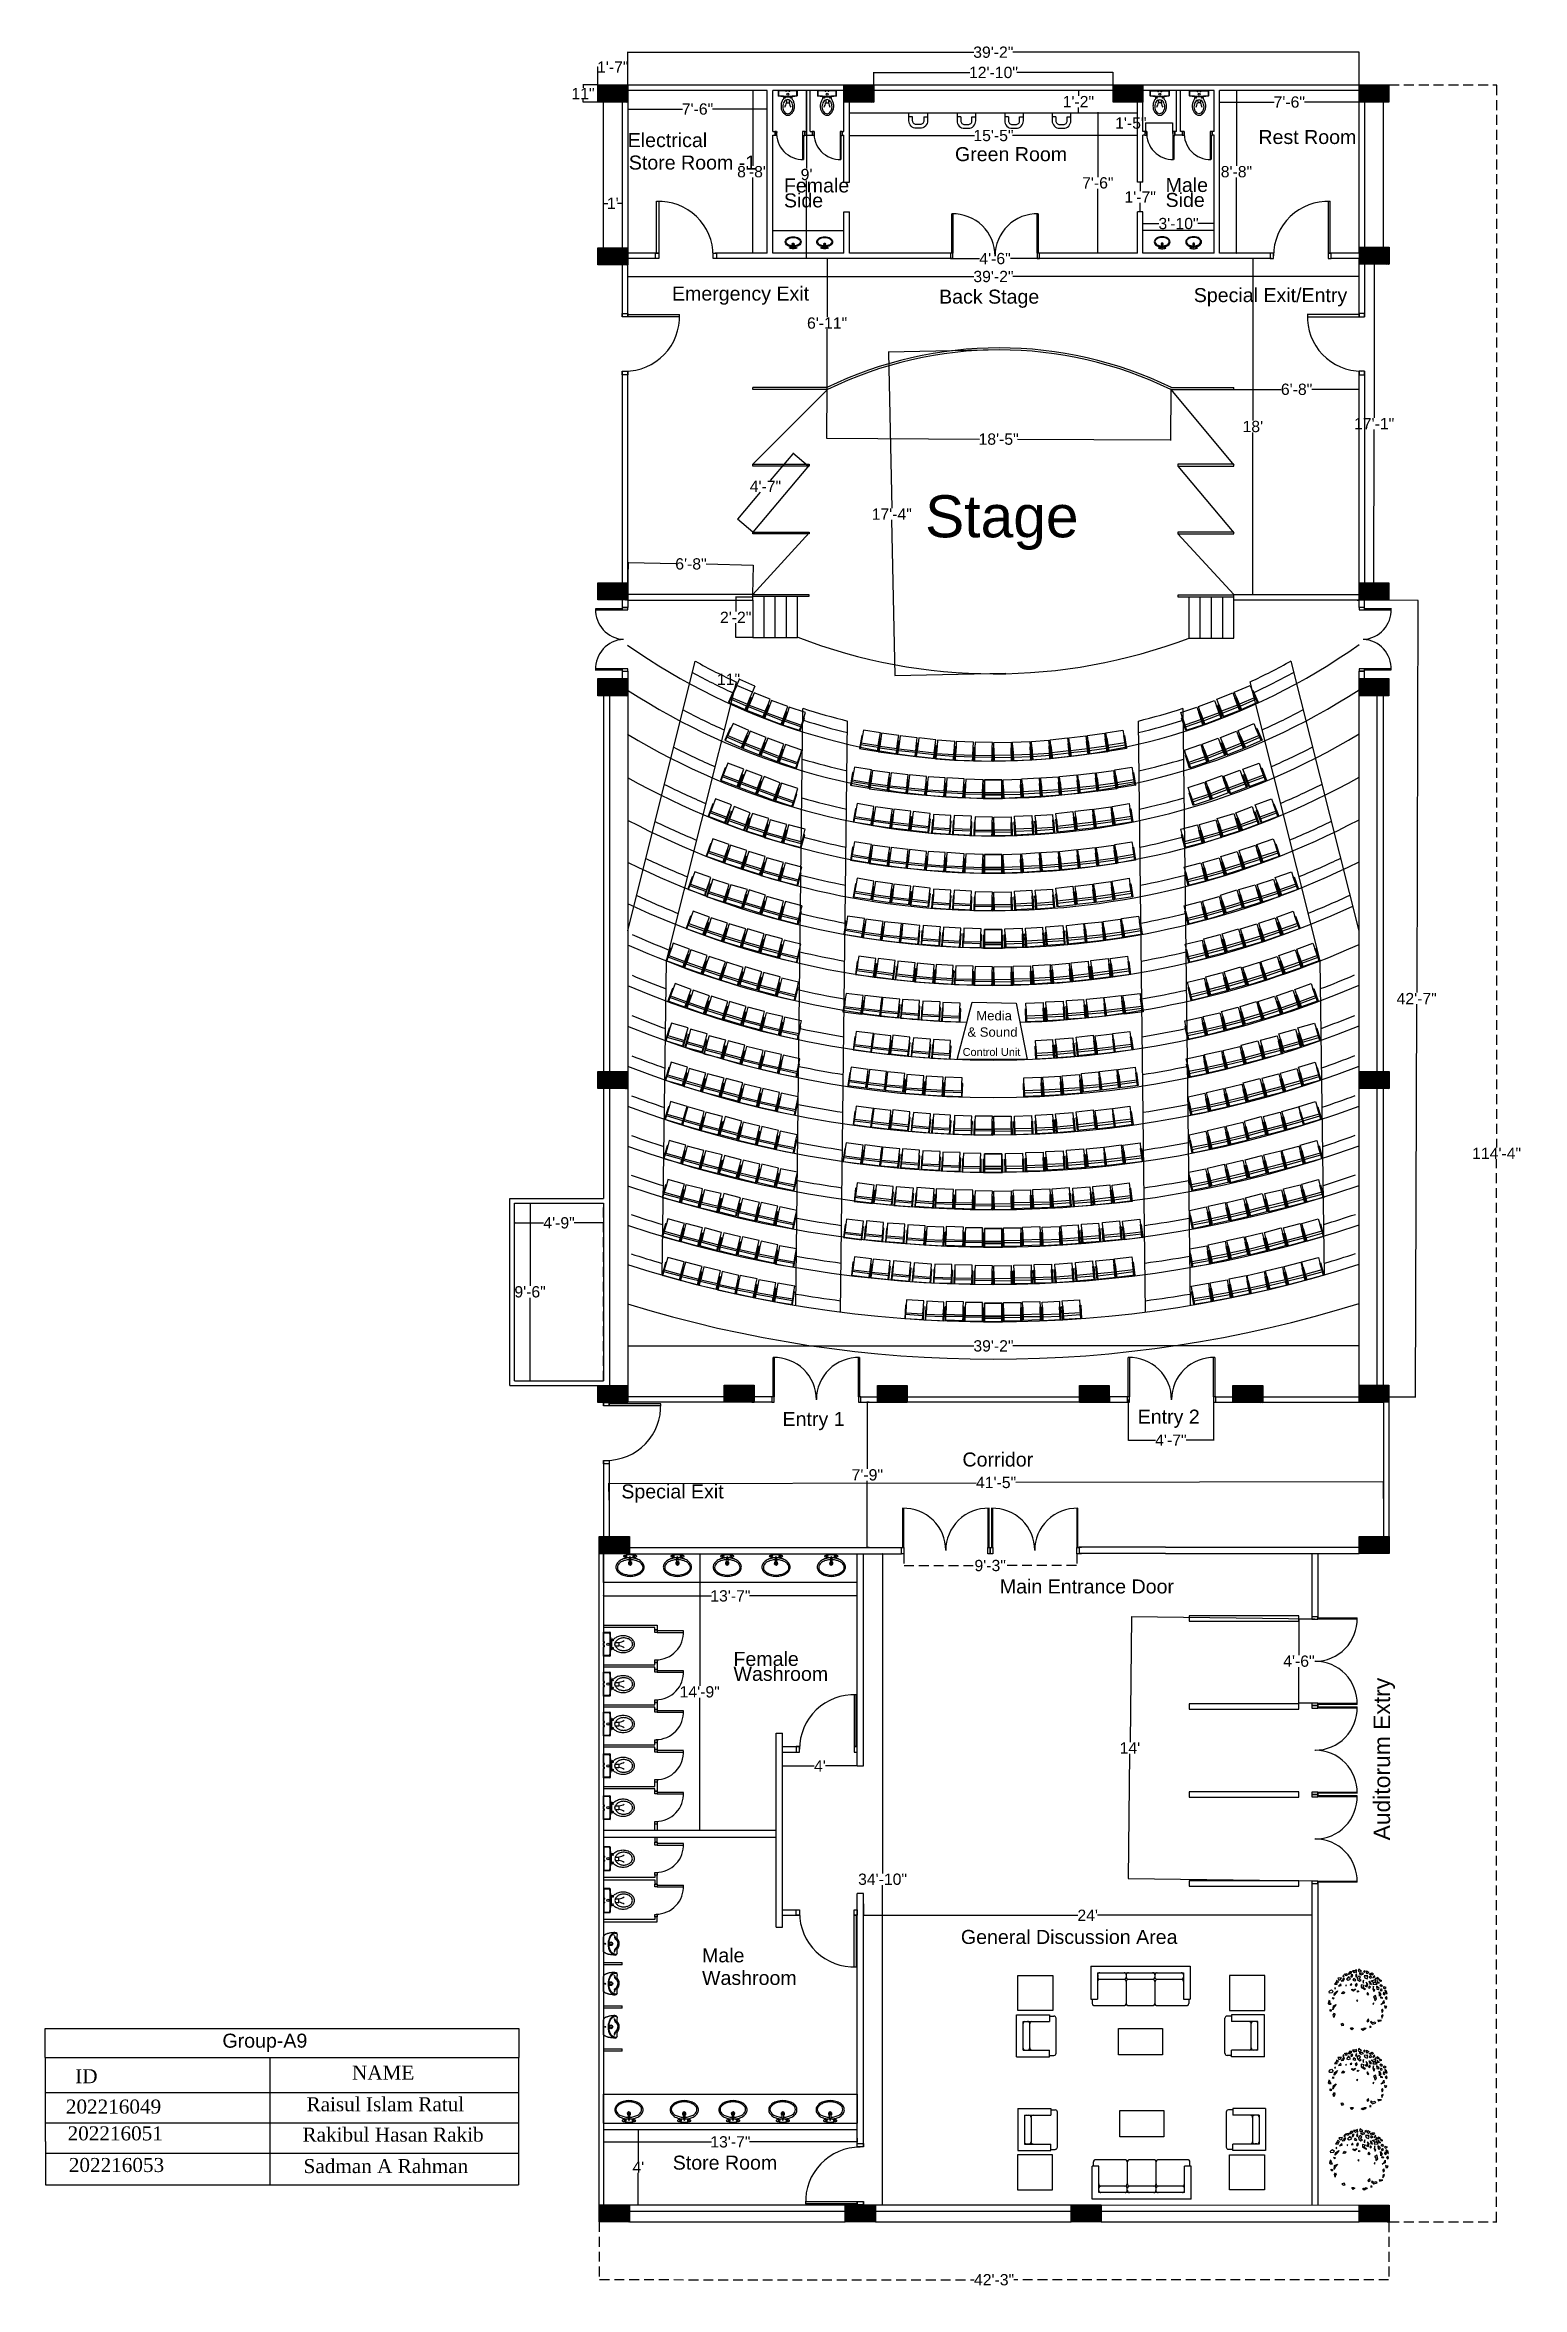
# Model space of a CAD drawing. Header units: inches. Extents: x -913 to 64634, y -1481 to 18188.
# Drawn here: x -913 to 35, y 2962 to 4402 of the extents above; entities that cross this region are included whole.
import ezdxf

# ---------------------------------------------------------------- set-up
doc = ezdxf.new("R2010")
doc.units = ezdxf.units.IN
doc.header["$MEASUREMENT"] = 0
doc.header["$PDMODE"] = 2
doc.linetypes.add('HIDDEN', pattern=[9.525, 6.35, -3.175])
for name, color, linetype in [('01', 1, 'Continuous'), ('02', 1, 'Continuous'), ('1', 7, 'Continuous'), ('ARQ-ALV', 3, 'Continuous'), ('Column', 6, 'Continuous'), ('DB wire', 240, 'Continuous'), ('Door', 130, 'Continuous'), ('SB Wire', 11, 'Continuous'), ('Sofa Washroom', 8, 'Continuous'), ('Stage', 14, 'Continuous'), ('Stairs', 1, 'Continuous'), ('Text', 7, 'Continuous'), ('Wall', 150, 'Continuous'), ('Walls', 150, 'Continuous'), ('Washroom wall', 244, 'Continuous')]:
    doc.layers.add(name, color=color, linetype=linetype)
doc.layers.add('ETEXT', color=152, linetype='Continuous', lineweight=5)
doc.styles.add('ATTR', font='romans.shx', dxfattribs={"width": 0.8, "height": 0.7})
doc.styles.add('JASIM', font='times.ttf')
doc.styles.get("Standard").update_dxf_attribs({"font": 'arial.ttf'})
doc.dimstyles.get("Standard").update_dxf_attribs({"dimtxt": 7.25, "dimasz": 0.18, "dimexe": 0.18, "dimexo": 0.0625, "dimgap": 0.09, "dimtad": 0, "dimtih": 1, "dimtoh": 1, "dimdec": 0, "dimzin": 0, "dimdsep": 46, "dimlunit": 4, "dimtxsty": 'Standard', "dimcen": 0.09, "dimadec": 0, "dimazin": 0, "dimtfac": 1, "dimtdec": 0, "dimtofl": 0, "dimtmove": 0, "dimatfit": 3, "dimfxl": 1, "dimtolj": 1, "dimtzin": 0, "dimarcsym": 0})
pattern_1 = [(45, (-1878.85894, 5.11301), (-0.0883883476, 0.0883883476), [])]

msp = doc.modelspace()

# ---------------------------------------------------------------- texts
at = {"layer": 'ETEXT', "lineweight": 5, "style": 'JASIM'}
for s, p in [('ID', (-893.5, 3093.2)), ('NAME', (-715.8, 3095.5)), ('202216049', (-899.5, 3073.7)), ('Raisul Islam Ratul', (-745, 3075.2)), ('202216051', (-898.4, 3056.5)), ('Rakibul Hasan Rakib', (-747.6, 3055.7)), ('202216053', (-897.6, 3036.2)), ('Sadman A Rahman', (-746.9, 3035.5))]:
    msp.add_text(s, height=9, dxfattribs=at).set_placement(p)
at = {"layer": 'SB Wire', "linetype": 'HIDDEN'}
msp.add_text('Group-A9', height=9, dxfattribs=at).set_placement((-799, 3116))
at = {"layer": 'Text'}
for s, height, p in [('Electrical ', 9, (-538.8, 4336.1)), ('Green Room', 9, (-328.7, 4327.1)), ('Rest Room', 9, (-133.9, 4338.1)), ('Store Room -1', 9, (-538.1, 4321.7)), ('Side', 9, (-438.5, 4297.4)), ('Female', 9, (-438.5, 4307)), ('Side', 9, (-193.5, 4297.7)), ('Male ', 9, (-193.5, 4307.3)), ('Emergency Exit', 9, (-510.4, 4237.6)), ('Back Stage', 9, (-338.9, 4235.6)), ('Special Exit/Entry', 9, (-175.4, 4236.6)), ('Stage', 27, (-347.9, 4085.6)), ('Media', 6, (-315, 3775.5)), ('Control Unit', 5.024, (-323.8, 3752.7)), ('& Sound ', 6, (-320.7, 3765)), ('Entry 1 ', 9, (-439.4, 3515.1)), ('Entry 2', 9, (-211.4, 3516.6)), ('Corridor', 9, (-323.9, 3489.1)), ('Special Exit', 9, (-542.9, 3468.6)), ('Main Entrance Door', 9, (-299.9, 3407.6)), ('Female ', 9, (-470.9, 3361.1)), ('Washroom', 9, (-470.9, 3351.5)), ('General Discussion Area', 9, (-324.9, 3182.6)), ('Male ', 9, (-491.1, 3170.8)), ('Washroom', 9, (-491.1, 3156.3)), ('Store Room', 9, (-509.9, 3037.7))]:
    msp.add_text(s, height=height, dxfattribs=at).set_placement(p)
msp.add_text('Auditorum Extry ', height=10.5, rotation=90, dxfattribs=at).set_placement((-49.4, 3249.1))

# ---------------------------------------------------------------- blocks, each defined once
blk = doc.blocks.new('15PLAV01')
for points in [[(-12.2, 1.8, 0.142413), (-11.4, -1.1, 0.107169), (-8.6, -3.9, 0.078677), (-4.9, -5.5, 0.066056), (0, -6.2, 0.066056), (4.9, -5.5, 0.078677), (8.6, -3.9, 0.107169), (11.4, -1.1, 0.142413), (12.2, 1.8, 0.142413), (11.4, 4.6, 0.107169), (8.6, 7.4, 0.078677), (4.9, 9.1, 0.058254), (0.6, 9.7, 0.058254)], [(-0.6, 9.7, 0.058254), (-4.9, 9.1, 0.078677), (-8.6, 7.4, 0.107169), (-11.4, 4.6, 0.142413), (-12.2, 1.8)], [(-10.9, 1.5, 0.152986), (-10.2, -0.8, 0.106898), (-7.7, -3.1, 0.074008), (-4.3, -4.5, 0.060597), (0.1, -5.1, 0.060597), (4.5, -4.5, 0.074008), (7.9, -3.1, 0.106898), (10.4, -0.8, 0.152986), (11.2, 1.5, 0.152986), (10.4, 3.8, 0.106898), (7.9, 6.2, 0.074008), (4.5, 7.6, 0.05164), (0.8, 8.1, 0.05164)], [(-0.8, 8.1, 0.048749), (-4.3, 7.6, 0.074008), (-7.7, 6.2, 0.106898), (-10.2, 3.8, 0.152986), (-10.9, 1.5)], [(0.5, 9.9, 0.016127), (2.4, 10, 0.028693), (4.1, 10.3, 0.063192), (5.6, 10.8, 0.287816), (5.8, 11.1, 0.287816), (5.6, 11.4, 0.063192), (4.1, 11.9, 0.028693), (2.4, 12.2, 0.020666), (0, 12.3, 0.020666), (-2.4, 12.2, 0.028693), (-4.1, 11.9, 0.063192), (-5.6, 11.4, 0.287816), (-5.8, 11.1, 0.287816)], [(-5.8, 11.1, 0.287816), (-5.6, 10.8, 0.063192), (-4.1, 10.3, 0.028693), (-2.4, 10, 0.016127), (-0.5, 9.9, 0.016127)]]:
    blk.add_lwpolyline(points, format="xyb")
blk.add_lwpolyline([(0, 10.8, 0.272053), (-0.2, 10.7, 0.070491), (-0.5, 9.9, 0.032887), (-0.7, 8.9, 0.023829), (-0.8, 7.5, 0.023829), (-0.7, 6.1, 0.032887), (-0.5, 5.1, 0.070491), (-0.2, 4.2, 0.272053), (0, 4.1, 0.272053), (0.2, 4.2, 0.070491), (0.6, 5.1, 0.032887), (0.7, 6.1, 0.023829), (0.8, 7.5, 0.023829), (0.7, 8.9, 0.032887), (0.6, 9.9, 0.070491), (0.2, 10.7, 0.272053)], format="xyb", close=True)
for centre in [(-3.6, 11.1), (3.2, 11.1)]:
    blk.add_circle(centre, 0.583)
for radius, start, end in [(1.51, 119.1251, 60.334), (1.3, 123.6128, 55.736)]:
    blk.add_arc((0, 5.1), radius, start, end)
blk = doc.blocks.new('M-MCEN16')
blk.add_lwpolyline([(-0.5, 0.6), (0.5, 0.6), (0.5, 0), (-0.5, 0)], close=True)
blk = doc.blocks.new('M-MC80')
blk.add_lwpolyline([(-0.4, 0), (-0.4, 0.8), (0.4, 0.8), (0.4, 0)], close=True)
blk = doc.blocks.new('DEC1')
for points in [[(-38.104163, 42.886048), (-35.982343, 39.207198), (-33.437553, 39.947208), (-31.223573, 43.364378)], [(-31.801213, 37.372358), (-27.415503, 38.148518), (-25.333863, 42.636518), (-27.944843, 42.431948), (-29.220293, 39.953298)], [(-27.902623, 48.490098), (-28.642653, 45.945318), (-26.266303, 45.915268), (-25.694743, 47.690008)], [(-22.482173, 47.292998), (-22.915303, 48.664658), (-25.556323, 50.836408), (-20.701343, 52.081818), (-20.707443, 47.864548)], [(-17.061733, 46.095918), (-21.688173, 40.867878), (-18.577893, 39.165388), (-13.789101, 40.946228), (-14.889992, 43.454908), (-16.965533, 43.184148)], [(-17.825703, 50.144688), (-15.340965, 55.637398), (-11.893769, 55.475018), (-12.802246, 52.160138), (-14.540878, 53.429518), (-15.347061, 51.420148), (-14.679306, 50.283108)], [(-12.70607, 49.248398), (-13.313744, 45.632738), (-10.937401, 45.602688), (-9.258873, 49.086028)], [(-10.286347, 57.002498), (-6.636353, 53.173978), (-4.977264, 55.300948), (-2.322731, 54.024758), (-2.654549, 58.704078), (-5.640907, 57.002498)], [(-2.654549, 51.047028), (-4.645447, 48.494678), (-3.318176, 45.091538), (-1.990913, 46.793108)], [(2.322716, 47.218508), (-1.327278, 43.815368), (-0.66365, 40.412228), (3.318161, 37.009098), (6.636337, 38.710668), (2.654526, 40.837618), (5.309077, 44.666158)], [(2.096443, 60.253408), (0.995445, 56.151728), (3.318161, 54.875548), (7.299967, 55.726328)], [(2.654526, 51.897798), (6.304517, 49.345458), (10.949967, 51.047028), (8.959067, 52.748598), (6.304517, 51.897798)], [(13.272677, 57.002498), (10.949967, 55.726328), (12.609047, 54.024758), (14.268137, 54.875548)], [(19.245397, 47.643888), (12.277227, 47.218508), (13.272677, 43.815368), (17.918117, 41.688418), (18.913577, 44.240768), (17.254487, 45.516938)], [(16.259037, 52.323198), (16.922667, 53.599378), (16.590857, 57.002498), (20.904477, 54.450148), (17.918117, 51.472418)], [(21.568117, 51.047028), (27.209017, 53.173978), (29.531737, 50.621628), (26.545377, 48.920058), (26.213557, 51.047028), (24.222657, 50.196248), (23.890837, 48.920058)], [(24.554477, 46.793108), (21.568117, 44.666158), (23.227197, 42.964588), (26.877177, 44.240768)], [(25.549927, 37.859878), (32.186277, 39.561448), (34.177167, 43.389968), (33.181717, 35.307528), (29.199917, 34.882128)], [(31.522627, 48.069288), (29.863537, 46.367708), (28.536287, 43.389968), (32.186277, 45.516938)], [(36.831707, 44.240768), (35.836257, 42.539188), (37.163527, 41.263018), (40.481707, 41.688418)], [(-52.427143, -0.850769), (-55.081683, 0.4254), (-56.077133, -5.104706), (-55.081683, -6.380875), (-50.436243, -6.380875), (-51.099873, -5.104706), (-53.754413, -4.253914)], [(-52.427143, 19.568028), (-50.104423, 20.844198), (-46.786243, 17.441068), (-49.108973, 14.888718), (-53.754413, 14.463338), (-54.418043, 17.441068)], [(-48.445333, 5.530108), (-46.786243, 3.828518), (-44.795343, 5.104708)], [(-45.127153, 9.784018), (-44.463523, 14.463338), (-38.490813, 18.717258), (-39.818083, 15.739508)], [(-44.561383, 31.831348), (-39.273253, 31.705098), (-39.604093, 34.382268), (-36.824663, 35.356908), (-40.368063, 38.431048), (-41.276543, 35.116178)], [(-42.472623, 24.672728), (-44.131713, 23.396548), (-42.804433, 22.971158)], [(-32.518103, 32.329788), (-36.831723, 28.075868), (-31.854473, 28.926648)], [(-30.195383, 13.187148), (-28.536293, 17.866458), (-25.218123, 16.164898), (-26.213573, 13.187148), (-27.872663, 14.463338)], [(-22.563583, 30.628218), (-22.563583, 28.501248), (-21.568133, 29.352038)], [(-12.277245, 32.755178), (-14.599968, 30.628218), (-13.604515, 29.777438), (-11.2818, 30.628218)], [(-5.640907, 20.844198), (-7.963623, 18.291858), (-11.2818, 20.418808), (-11.2818, 22.120378), (-7.963623, 20.844198), (-4.313629, 22.971158)], [(-7.299988, 42.539188), (-9.290886, 39.136068), (-5.640907, 37.859878), (-3.981812, 39.136068)], [(-1.990913, 33.180578), (-4.977264, 30.628218), (-3.318176, 27.225088), (-0.99546, 30.202838)], [(-0.66365, 1.276169), (-2.322731, 0.4254), (-1.327278, -0.425384), (0, 0)], [(-0.66365, 18.717258), (0.663628, 19.142638), (1.659081, 17.441068), (-0.66365, 16.590288)], [(6.636337, 30.628218), (6.304517, 25.523518), (13.272677, 21.269598), (14.931767, 22.120378), (9.290877, 25.098128), (12.277227, 29.352038)], [(10.949967, 39.136068), (9.622697, 36.158308), (10.618147, 33.605958), (10.949967, 36.158308)], [(15.927217, 35.307528), (16.922667, 29.777438), (14.268137, 28.075868), (17.918117, 26.799688), (19.245397, 31.479008)], [(18.581767, 15.739508), (16.922667, 13.187148), (19.245397, 11.060198), (21.236297, 11.910978), (19.577217, 13.612548)], [(21.568117, 28.075868), (20.240847, 25.098128), (22.231747, 24.247348), (23.890837, 25.948898)], [(23.890837, 30.202838), (21.568117, 37.009098), (25.218107, 32.329788)], [(29.531737, 34.031358), (28.536287, 31.053608), (36.499887, 31.479008), (33.181717, 34.456738)], [(29.863537, 27.650488), (28.536287, 22.971158), (30.527177, 17.441068), (32.186277, 20.418808), (29.863537, 22.120378)], [(29.531737, 7.231658), (31.854457, 4.679318), (32.186277, 0), (35.504437, 3.403137), (33.513537, 9.784018)], [(35.504437, 27.650488), (36.168077, 22.120378), (39.154437, 21.694998), (40.813507, 23.821948)], [(37.495347, 38.285278), (35.836257, 35.732928), (38.158977, 34.031358), (41.477157, 34.031358), (38.158977, 35.307528)], [(40.813507, 40.412228), (40.481707, 39.136068), (42.804427, 37.434478), (45.458957, 37.859878)], [(40.481707, 17.015668), (43.799877, 11.910978), (41.477157, 8.507848), (41.145337, 11.910978)], [(44.795317, 26.374298), (42.804427, 28.075868), (42.472607, 29.777438), (43.799877, 31.053608), (46.454417, 29.352038)], [(46.454417, 20.844198), (44.463497, 22.120378), (42.472607, 21.269598), (42.804427, 19.568028), (45.458957, 19.142638)], [(46.454417, 6.380878), (46.122607, 4.679318), (43.468057, 5.104708), (43.799877, 7.657058)], [(49.440767, 0.4254), (49.772577, -4.679306), (43.799877, -7.231651), (47.449857, -3.828529)], [(49.772577, 26.799688), (48.445307, 25.098128), (50.436227, 23.396548), (53.754397, 25.523518)], [(48.777127, 16.164898), (48.445307, 12.761768), (50.768037, 11.060198), (52.095307, 13.187148)], [(51.099847, 20.418808), (52.095307, 16.590288), (56.077117, 13.187148), (54.418027, 17.866458)], [(52.095307, 5.955488), (54.086217, 3.403137), (55.745307, 4.679318), (54.418027, 8.082458)], [(-50.768053, -17.015672), (-50.436243, -19.993412), (-52.427143, -19.568022), (-52.758963, -16.590282)], [(-47.449883, -17.015672), (-46.454433, -9.784004), (-41.145353, -6.806266), (-44.131713, -11.06018)], [(-45.458983, -31.478992), (-46.786243, -26.799672), (-44.463523, -23.396552), (-43.468073, -26.374292), (-44.463523, -28.075852)], [(20.572657, -34.456732), (16.922667, -37.859872), (18.249947, -39.986832), (21.236297, -38.285262)], [(24.554477, -39.561442), (23.890837, -40.837612), (27.872647, -44.666142), (34.508987, -42.539172), (32.186277, -40.412222), (27.872647, -41.688402)], [(30.195357, -3.828529), (28.536287, -5.53009), (29.863537, -6.806266)], [(38.158977, -36.583692), (38.822617, -39.136042), (45.127137, -37.434482)], [(47.118057, -15.739494), (45.127137, -17.866462), (46.122607, -22.120372), (48.445307, -19.568022)], [(48.113497, -26.799672), (45.127137, -28.501252), (45.458957, -32.755162), (47.118057, -30.202822)], [(50.436227, -9.784004), (51.099847, -13.187141), (53.754397, -13.187141), (55.413487, -10.634796), (53.090757, -11.06018)], [(-28.204473, -43.389972), (-32.518103, -44.240752), (-30.195383, -47.218492), (-26.545393, -46.367702)], [(-11.2818, -55.300932), (-13.936333, -51.472412), (-10.286347, -51.472412), (-7.963623, -52.323192)], [(9.622697, -56.151712), (6.304517, -54.024762), (8.295417, -52.748592), (8.959067, -53.173982), (12.277227, -53.173982), (12.277227, -51.472412), (15.595407, -51.897802), (14.268137, -54.024762)], [(22.563567, -50.621622), (25.218107, -49.770842), (22.563567, -48.069272)]]:
    blk.add_lwpolyline(points, close=True)
at = {"style": 'ATTR', "width": 0.8, "flags": 9}
blk.add_attdef('ESTCODE', (0, 0), '', height=0.7, dxfattribs=at)
blk = doc.blocks.new('*D94')
at = {"layer": '01', "color": 0, "lineweight": -2, "ltscale": 3, "transparency": 16777216}
for p, q in [((-538.8, 4376.1), (-538.8, 4397.2)), ((-538.7, 4397), (-316.6, 4397)), ((-69.4, 4397), (-291.5, 4397)), ((-69.3, 4376.1), (-69.3, 4397.2))]:
    blk.add_line(p, q, dxfattribs=at)
at = {"layer": '01', "color": 0, "ltscale": 3, "transparency": 16777216}
for points in [[(-538.7, 4397), (-538.7, 4397), (-538.8, 4397)], [(-69.4, 4397), (-69.4, 4397), (-69.3, 4397)]]:
    blk.add_solid(points, dxfattribs=at)
at = {"layer": 'Defpoints', "color": 0, "ltscale": 3, "transparency": 16777216}
for p in [(-69.3, 4397), (-538.8, 4376), (-69.3, 4376)]:
    blk.add_point(p, dxfattribs=at)
at = {"layer": '01', "color": 0, "ltscale": 3, "transparency": 16777216, "insert": (-304.1, 4397), "char_height": 7.25, "attachment_point": 5}
blk.add_mtext('\\A1;39\'-2"', dxfattribs=at)
blk = doc.blocks.new('*D95')
at = {"layer": '01', "color": 0, "lineweight": -2, "ltscale": 3, "transparency": 16777216}
for p, q in [((-380.9, 4376.1), (-380.9, 4384.2)), ((-380.7, 4384), (-319.1, 4384)), ((-227.4, 4384), (-289, 4384)), ((-227.2, 4376.1), (-227.2, 4384.2))]:
    blk.add_line(p, q, dxfattribs=at)
at = {"layer": '01', "color": 0, "ltscale": 3, "transparency": 16777216}
for points in [[(-380.7, 4384), (-380.7, 4384), (-380.9, 4384)], [(-227.4, 4384), (-227.4, 4384), (-227.2, 4384)]]:
    blk.add_solid(points, dxfattribs=at)
at = {"layer": 'Defpoints', "color": 0, "ltscale": 3, "transparency": 16777216}
for p in [(-380.9, 4384), (-380.9, 4376), (-227.2, 4376)]:
    blk.add_point(p, dxfattribs=at)
at = {"layer": '01', "color": 0, "ltscale": 3, "transparency": 16777216, "insert": (-304, 4384), "char_height": 7.25, "attachment_point": 5}
blk.add_mtext('\\A1;12\'-10"', dxfattribs=at)
blk = doc.blocks.new('*D96')
at = {"layer": '01', "color": 0, "lineweight": -2, "ltscale": 3, "transparency": 16777216}
for p, q in [((-158.8, 4365.1), (-158.8, 4365.2)), ((-158.7, 4365), (-123.8, 4365)), ((-69.4, 4365), (-104.4, 4365)), ((-69.3, 4365.1), (-69.3, 4365.2))]:
    blk.add_line(p, q, dxfattribs=at)
at = {"layer": '01', "color": 0, "ltscale": 3, "transparency": 16777216}
for points in [[(-158.7, 4365), (-158.7, 4365), (-158.8, 4365)], [(-69.4, 4365), (-69.4, 4365), (-69.3, 4365)]]:
    blk.add_solid(points, dxfattribs=at)
at = {"layer": 'Defpoints', "color": 0, "ltscale": 3, "transparency": 16777216}
for p in [(-158.8, 4365), (-158.8, 4365), (-69.3, 4365)]:
    blk.add_point(p, dxfattribs=at)
at = {"layer": '01', "color": 0, "ltscale": 3, "transparency": 16777216, "insert": (-114.1, 4365), "char_height": 7.25, "attachment_point": 5}
blk.add_mtext('\\A1;7\'-6"', dxfattribs=at)
blk = doc.blocks.new('*D97')
at = {"layer": '01', "color": 0, "lineweight": -2, "ltscale": 3, "transparency": 16777216}
for p, q in [((-148.1, 4372.5), (-148.2, 4372.5)), ((-148, 4372.3), (-148, 4324.1)), ((-148, 4268.3), (-148, 4316.5)), ((-147.9, 4268.1), (-147.8, 4268.1))]:
    blk.add_line(p, q, dxfattribs=at)
at = {"layer": '01', "color": 0, "ltscale": 3, "transparency": 16777216}
for points in [[(-148, 4372.3), (-148, 4372.3), (-148, 4372.5)], [(-148, 4268.3), (-148, 4268.3), (-148, 4268.1)]]:
    blk.add_solid(points, dxfattribs=at)
at = {"layer": 'Defpoints', "color": 0, "ltscale": 3, "transparency": 16777216}
for p in [(-148, 4372.5), (-148, 4372.5), (-148, 4268.1)]:
    blk.add_point(p, dxfattribs=at)
at = {"layer": '01', "color": 0, "ltscale": 3, "transparency": 16777216, "insert": (-148, 4320.3), "char_height": 7.25, "attachment_point": 5}
blk.add_mtext('\\A1;8\'-8"', dxfattribs=at)
blk = doc.blocks.new('*D98')
at = {"layer": '01', "color": 0, "lineweight": -2, "ltscale": 3, "transparency": 16777216}
for p, q in [((-249.6, 4372.5), (-249.7, 4372.5)), ((-249.5, 4372.3), (-249.5, 4369)), ((-249.6, 4358.1), (-249.7, 4358.1)), ((-249.5, 4358.3), (-249.5, 4361.6))]:
    blk.add_line(p, q, dxfattribs=at)
at = {"layer": '01', "color": 0, "ltscale": 3, "transparency": 16777216}
for points in [[(-249.5, 4372.3), (-249.5, 4372.3), (-249.5, 4372.5)], [(-249.5, 4358.3), (-249.5, 4358.3), (-249.5, 4358.1)]]:
    blk.add_solid(points, dxfattribs=at)
at = {"layer": 'Defpoints', "color": 0, "ltscale": 3, "transparency": 16777216}
for p in [(-249.5, 4372.5), (-249.5, 4372.5), (-249.5, 4358.1)]:
    blk.add_point(p, dxfattribs=at)
at = {"layer": '01', "color": 0, "ltscale": 3, "transparency": 16777216, "insert": (-249.5, 4365.3), "char_height": 7.25, "attachment_point": 5}
blk.add_mtext('\\A1;1\'-2"', dxfattribs=at)
blk = doc.blocks.new('*D99')
at = {"layer": '01', "color": 0, "lineweight": -2, "ltscale": 3, "transparency": 16777216}
for p, q in [((-236.6, 4358.1), (-237.2, 4358.1)), ((-237, 4357.9), (-237, 4316.9)), ((-237, 4268.3), (-237, 4309.3)), ((-236.6, 4268.1), (-237.2, 4268.1))]:
    blk.add_line(p, q, dxfattribs=at)
at = {"layer": '01', "color": 0, "ltscale": 3, "transparency": 16777216}
for points in [[(-237, 4357.9), (-237, 4357.9), (-237, 4358.1)], [(-237, 4268.3), (-237, 4268.3), (-237, 4268.1)]]:
    blk.add_solid(points, dxfattribs=at)
at = {"layer": 'Defpoints', "color": 0, "ltscale": 3, "transparency": 16777216}
for p in [(-236.5, 4358.1), (-237, 4268.1), (-236.5, 4268.1)]:
    blk.add_point(p, dxfattribs=at)
at = {"layer": '01', "color": 0, "ltscale": 3, "transparency": 16777216, "insert": (-237, 4313.1), "char_height": 7.25, "attachment_point": 5}
blk.add_mtext('\\A1;7\'-6"', dxfattribs=at)
blk = doc.blocks.new('*D100')
at = {"layer": '01', "color": 0, "lineweight": -2, "ltscale": 3, "transparency": 16777216}
for p, q in [((-330, 4264.4), (-330, 4264.3)), ((-329.8, 4264.5), (-312.9, 4264.5)), ((-276.2, 4264.5), (-293.1, 4264.5)), ((-276, 4264.4), (-276, 4264.3))]:
    blk.add_line(p, q, dxfattribs=at)
at = {"layer": '01', "color": 0, "ltscale": 3, "transparency": 16777216}
for points in [[(-329.8, 4264.5), (-329.8, 4264.5), (-330, 4264.5)], [(-276.2, 4264.5), (-276.2, 4264.4), (-276, 4264.5)]]:
    blk.add_solid(points, dxfattribs=at)
at = {"layer": 'Defpoints', "color": 0, "ltscale": 3, "transparency": 16777216}
for p in [(-330, 4264.5), (-276, 4264.5), (-276, 4264.5)]:
    blk.add_point(p, dxfattribs=at)
at = {"layer": '01', "color": 0, "ltscale": 3, "transparency": 16777216, "insert": (-303, 4264.5), "char_height": 7.25, "attachment_point": 5}
blk.add_mtext('\\A1;4\'-6"', dxfattribs=at)
blk = doc.blocks.new('*D101')
at = {"layer": '01', "color": 0, "lineweight": -2, "ltscale": 3, "transparency": 16777216}
for p, q in [((-209.9, 4313.7), (-210, 4313.7)), ((-209.8, 4313.5), (-209.8, 4307.8)), ((-209.9, 4294.5), (-210, 4294.5)), ((-209.8, 4294.7), (-209.8, 4300.4))]:
    blk.add_line(p, q, dxfattribs=at)
at = {"layer": '01', "color": 0, "ltscale": 3, "transparency": 16777216}
for points in [[(-209.9, 4313.5), (-209.8, 4313.5), (-209.8, 4313.7)], [(-209.9, 4294.7), (-209.8, 4294.7), (-209.8, 4294.5)]]:
    blk.add_solid(points, dxfattribs=at)
at = {"layer": 'Defpoints', "color": 0, "ltscale": 3, "transparency": 16777216}
for p in [(-209.8, 4313.7), (-209.8, 4313.7), (-209.8, 4294.5)]:
    blk.add_point(p, dxfattribs=at)
at = {"layer": '01', "color": 0, "ltscale": 3, "transparency": 16777216, "insert": (-209.8, 4304.1), "char_height": 7.25, "attachment_point": 5}
blk.add_mtext('\\A1;1\'-7"', dxfattribs=at)
blk = doc.blocks.new('*D102')
at = {"layer": '01', "color": 0, "lineweight": -2, "ltscale": 3, "transparency": 16777216}
for p, q in [((-208, 4287.1), (-208, 4287.2)), ((-207.9, 4287), (-197.8, 4287)), ((-162.6, 4287), (-172.7, 4287)), ((-162.4, 4287.1), (-162.4, 4287.2))]:
    blk.add_line(p, q, dxfattribs=at)
at = {"layer": '01', "color": 0, "ltscale": 3, "transparency": 16777216}
for points in [[(-207.9, 4287), (-207.9, 4287), (-208, 4287)], [(-162.6, 4287), (-162.6, 4287), (-162.4, 4287)]]:
    blk.add_solid(points, dxfattribs=at)
at = {"layer": 'Defpoints', "color": 0, "ltscale": 3, "transparency": 16777216}
for p in [(-208, 4287), (-162.4, 4287), (-162.4, 4287)]:
    blk.add_point(p, dxfattribs=at)
at = {"layer": '01', "color": 0, "ltscale": 3, "transparency": 16777216, "insert": (-185.2, 4287), "char_height": 7.25, "attachment_point": 5}
blk.add_mtext('\\A1;3\'-10"', dxfattribs=at)
blk = doc.blocks.new('*D103')
at = {"layer": '01', "color": 0, "lineweight": -2, "ltscale": 3, "transparency": 16777216}
for p, q in [((-206.2, 4351.5), (-206.4, 4351.5)), ((-206.2, 4344.9), (-206.2, 4351.7)), ((-189.1, 4351.5), (-206, 4351.5)), ((-188.9, 4344.9), (-188.9, 4351.7))]:
    blk.add_line(p, q, dxfattribs=at)
at = {"layer": '01', "color": 0, "ltscale": 3, "transparency": 16777216}
for points in [[(-206, 4351.5), (-206, 4351.5), (-206.2, 4351.5)], [(-189.1, 4351.5), (-189.1, 4351.5), (-188.9, 4351.5)]]:
    blk.add_solid(points, dxfattribs=at)
at = {"layer": 'Defpoints', "color": 0, "ltscale": 3, "transparency": 16777216}
for p in [(-206.2, 4351.5), (-206.2, 4344.9), (-188.9, 4344.9)]:
    blk.add_point(p, dxfattribs=at)
at = {"layer": '01', "color": 0, "ltscale": 3, "transparency": 16777216, "insert": (-215.8, 4351.5), "char_height": 7.25, "attachment_point": 5}
blk.add_mtext('\\A1;1\'-5"', dxfattribs=at)
blk = doc.blocks.new('*D104')
at = {"layer": '01', "color": 0, "lineweight": -2, "ltscale": 3, "transparency": 16777216}
for p, q in [((-396.4, 4343.6), (-396.4, 4343.7)), ((-396.3, 4343.5), (-316.2, 4343.5)), ((-211.8, 4343.5), (-291.8, 4343.5)), ((-211.6, 4343.6), (-211.6, 4343.7))]:
    blk.add_line(p, q, dxfattribs=at)
at = {"layer": '01', "color": 0, "ltscale": 3, "transparency": 16777216}
for points in [[(-396.3, 4343.5), (-396.3, 4343.5), (-396.4, 4343.5)], [(-211.8, 4343.5), (-211.8, 4343.5), (-211.6, 4343.5)]]:
    blk.add_solid(points, dxfattribs=at)
at = {"layer": 'Defpoints', "color": 0, "ltscale": 3, "transparency": 16777216}
for p in [(-396.4, 4343.5), (-396.4, 4343.5), (-211.6, 4343.5)]:
    blk.add_point(p, dxfattribs=at)
at = {"layer": '01', "color": 0, "ltscale": 3, "transparency": 16777216, "insert": (-304, 4343.5), "char_height": 7.25, "attachment_point": 5}
blk.add_mtext('\\A1;15\'-5"', dxfattribs=at)
blk = doc.blocks.new('*D105')
at = {"layer": '01', "color": 0, "lineweight": -2, "ltscale": 3, "transparency": 16777216}
for p, q in [((-454.1, 4372.5), (-458.7, 4372.5)), ((-458.5, 4372.3), (-458.5, 4324.1)), ((-458.5, 4268.3), (-458.5, 4316.5)), ((-454.1, 4268.1), (-458.7, 4268.1))]:
    blk.add_line(p, q, dxfattribs=at)
at = {"layer": '01', "color": 0, "ltscale": 3, "transparency": 16777216}
for points in [[(-458.5, 4372.3), (-458.5, 4372.3), (-458.5, 4372.5)], [(-458.5, 4268.3), (-458.5, 4268.3), (-458.5, 4268.1)]]:
    blk.add_solid(points, dxfattribs=at)
at = {"layer": 'DB wire', "color": 0, "linetype": 'HIDDEN', "lineweight": -2, "transparency": 16777216}
for p, q in [((-50, 4376), (19.2, 4376)), ((19, 4375.8), (19, 3693.8)), ((19, 3004.3), (19, 3686.3)), ((-50, 3004.1), (19.2, 3004.1))]:
    blk.add_line(p, q, dxfattribs=at)
at = {"layer": 'DB wire', "color": 0, "linetype": 'HIDDEN', "transparency": 16777216}
for points in [[(19, 4375.8), (19, 4375.8), (19, 4376)], [(19, 3004.3), (19, 3004.3), (19, 3004.1)]]:
    blk.add_solid(points, dxfattribs=at)
at = {"layer": 'Defpoints', "color": 0, "ltscale": 3, "transparency": 16777216}
for p in [(-458.5, 4372.5), (-454, 4372.5), (-454, 4268.1)]:
    blk.add_point(p, dxfattribs=at)
at = {"layer": 'Defpoints', "color": 0, "linetype": 'HIDDEN', "transparency": 16777216}
for p in [(-50.1, 4376), (-50.1, 3004.1), (19, 3004.1)]:
    blk.add_point(p, dxfattribs=at)
at = {"layer": '01', "color": 0, "ltscale": 3, "transparency": 16777216, "insert": (-458.5, 4320.3), "char_height": 7.25, "attachment_point": 5}
blk.add_mtext('\\A1;8\'-8"', dxfattribs=at)
at = {"layer": 'DB wire', "color": 0, "linetype": 'HIDDEN', "transparency": 16777216, "insert": (19, 3690.1), "char_height": 7.25, "attachment_point": 5}
blk.add_mtext('\\A1;114\'-4"', dxfattribs=at)
blk = doc.blocks.new('*D106')
at = {"layer": '01', "color": 0, "lineweight": -2, "ltscale": 3, "transparency": 16777216}
for p, q in [((-538.8, 4360.6), (-538.8, 4360.7)), ((-538.7, 4360.5), (-503.7, 4360.5)), ((-449.4, 4360.5), (-484.3, 4360.5)), ((-449.2, 4360.6), (-449.2, 4360.7))]:
    blk.add_line(p, q, dxfattribs=at)
at = {"layer": '01', "color": 0, "ltscale": 3, "transparency": 16777216}
for points in [[(-538.7, 4360.5), (-538.7, 4360.5), (-538.8, 4360.5)], [(-449.4, 4360.5), (-449.4, 4360.5), (-449.2, 4360.5)]]:
    blk.add_solid(points, dxfattribs=at)
at = {"layer": 'DB wire', "color": 0, "linetype": 'HIDDEN', "lineweight": -2, "transparency": 16777216}
for p, q in [((-557.1, 3004.1), (-557.1, 2966.9)), ((-50.1, 3004), (-50.1, 2966.8)), ((-556.9, 2967.1), (-316.3, 2967)), ((-50.3, 2967), (-290.9, 2967))]:
    blk.add_line(p, q, dxfattribs=at)
at = {"layer": 'DB wire', "color": 0, "linetype": 'HIDDEN', "transparency": 16777216}
for points in [[(-556.9, 2967.1), (-556.9, 2967), (-557.1, 2967.1)], [(-50.3, 2967), (-50.3, 2967), (-50.1, 2967)]]:
    blk.add_solid(points, dxfattribs=at)
at = {"layer": 'Defpoints', "color": 0, "ltscale": 3, "transparency": 16777216}
for p in [(-538.8, 4360.5), (-538.8, 4360.5), (-449.2, 4360.5)]:
    blk.add_point(p, dxfattribs=at)
at = {"layer": 'Defpoints', "color": 0, "linetype": 'HIDDEN', "transparency": 16777216}
for p in [(-557.1, 3004.2), (-50.1, 3004.1), (-50.1, 2967)]:
    blk.add_point(p, dxfattribs=at)
at = {"layer": '01', "color": 0, "ltscale": 3, "transparency": 16777216, "insert": (-494, 4360.5), "char_height": 7.25, "attachment_point": 5}
blk.add_mtext('\\A1;7\'-6"', dxfattribs=at)
at = {"layer": 'DB wire', "color": 0, "linetype": 'HIDDEN', "transparency": 16777216, "insert": (-303.6, 2967), "char_height": 7.25, "attachment_point": 5}
blk.add_mtext('\\A1;42\'-3"', dxfattribs=at)
blk = doc.blocks.new('*D107')
at = {"layer": '01', "color": 0, "lineweight": -2, "ltscale": 3, "transparency": 16777216}
for p, q in [((-538.8, 4253.1), (-538.8, 4253.2)), ((-538.7, 4253), (-316.6, 4253)), ((-69.4, 4253), (-291.5, 4253)), ((-69.3, 4253.1), (-69.3, 4253.2))]:
    blk.add_line(p, q, dxfattribs=at)
at = {"layer": '01', "color": 0, "ltscale": 3, "transparency": 16777216}
for points in [[(-538.7, 4253), (-538.7, 4253), (-538.8, 4253)], [(-69.4, 4253), (-69.4, 4253), (-69.3, 4253)]]:
    blk.add_solid(points, dxfattribs=at)
at = {"layer": 'Defpoints', "color": 0, "ltscale": 3, "transparency": 16777216}
for p in [(-538.8, 4253), (-69.3, 4253), (-69.3, 4253)]:
    blk.add_point(p, dxfattribs=at)
at = {"layer": '01', "color": 0, "ltscale": 3, "transparency": 16777216, "insert": (-304, 4253), "char_height": 7.25, "attachment_point": 5}
blk.add_mtext('\\A1;39\'-2"', dxfattribs=at)
blk = doc.blocks.new('*D108')
at = {"layer": '01', "color": 0, "lineweight": -2, "ltscale": 3, "transparency": 16777216}
for p, q in [((-137.6, 4264.5), (-137.7, 4264.5)), ((-137.5, 4264.3), (-137.5, 4160.5)), ((-137.5, 4049.1), (-137.5, 4152.9)), ((-137.6, 4048.9), (-137.7, 4048.9))]:
    blk.add_line(p, q, dxfattribs=at)
at = {"layer": '01', "color": 0, "ltscale": 3, "transparency": 16777216}
for points in [[(-137.5, 4264.3), (-137.5, 4264.3), (-137.5, 4264.5)], [(-137.5, 4049.1), (-137.5, 4049.1), (-137.5, 4048.9)]]:
    blk.add_solid(points, dxfattribs=at)
at = {"layer": 'Defpoints', "color": 0, "ltscale": 3, "transparency": 16777216}
for p in [(-137.5, 4264.5), (-137.5, 4048.9), (-137.5, 4048.9)]:
    blk.add_point(p, dxfattribs=at)
at = {"layer": '01', "color": 0, "ltscale": 3, "transparency": 16777216, "insert": (-137.5, 4156.7), "char_height": 7.25, "attachment_point": 5}
blk.add_mtext("\\A1;18'", dxfattribs=at)
blk = doc.blocks.new('*D109')
at = {"layer": '01', "color": 0, "lineweight": -2, "ltscale": 3, "transparency": 16777216}
for p, q in [((-149.6, 4180.6), (-149.6, 4180.7)), ((-149.4, 4180.6), (-119.2, 4180.6)), ((-69.4, 4180.6), (-99.7, 4180.6)), ((-69.3, 4180.6), (-69.3, 4180.7))]:
    blk.add_line(p, q, dxfattribs=at)
at = {"layer": '01', "color": 0, "ltscale": 3, "transparency": 16777216}
for points in [[(-149.4, 4180.6), (-149.4, 4180.5), (-149.6, 4180.6)], [(-69.4, 4180.6), (-69.4, 4180.5), (-69.3, 4180.6)]]:
    blk.add_solid(points, dxfattribs=at)
at = {"layer": 'Defpoints', "color": 0, "ltscale": 3, "transparency": 16777216}
for p in [(-149.6, 4180.6), (-69.3, 4180.6), (-69.3, 4180.6)]:
    blk.add_point(p, dxfattribs=at)
at = {"layer": '01', "color": 0, "ltscale": 3, "transparency": 16777216, "insert": (-109.4, 4180.6), "char_height": 7.25, "attachment_point": 5}
blk.add_mtext('\\A1;6\'-8"', dxfattribs=at)
blk = doc.blocks.new('*D110')
at = {"layer": '01', "color": 0, "lineweight": -2, "ltscale": 3, "transparency": 16777216}
for p, q in [((-59.6, 4260.9), (-59.7, 4260.9)), ((-59.6, 4260.7), (-59.6, 4162.4)), ((-59.7, 4056.5), (-59.6, 4154.9)), ((-59.7, 4056.3), (-59.9, 4056.3))]:
    blk.add_line(p, q, dxfattribs=at)
at = {"layer": '01', "color": 0, "ltscale": 3, "transparency": 16777216}
for points in [[(-59.6, 4260.7), (-59.5, 4260.7), (-59.6, 4260.9)], [(-59.7, 4056.5), (-59.6, 4056.5), (-59.7, 4056.3)]]:
    blk.add_solid(points, dxfattribs=at)
at = {"layer": 'Defpoints', "color": 0, "ltscale": 3, "transparency": 16777216}
for p in [(-59.6, 4260.9), (-59.6, 4260.9), (-59.7, 4056.3)]:
    blk.add_point(p, dxfattribs=at)
at = {"layer": '01', "color": 0, "ltscale": 3, "transparency": 16777216, "insert": (-59.6, 4158.6), "char_height": 7.25, "attachment_point": 5}
blk.add_mtext('\\A1;17\'-1"', dxfattribs=at)
blk = doc.blocks.new('*D111')
at = {"layer": '01', "color": 0, "lineweight": -2, "ltscale": 3, "transparency": 16777216}
for p, q in [((-410.8, 4264.5), (-411, 4264.5)), ((-410.8, 4264.3), (-410.8, 4226.9)), ((-410.8, 4181.9), (-410.8, 4219.3)), ((-410.8, 4181.8), (-411, 4181.8))]:
    blk.add_line(p, q, dxfattribs=at)
at = {"layer": '01', "color": 0, "ltscale": 3, "transparency": 16777216}
for points in [[(-410.8, 4264.3), (-410.7, 4264.3), (-410.8, 4264.5)], [(-410.8, 4181.9), (-410.7, 4181.9), (-410.8, 4181.8)]]:
    blk.add_solid(points, dxfattribs=at)
at = {"layer": 'Defpoints', "color": 0, "ltscale": 3, "transparency": 16777216}
for p in [(-410.8, 4264.5), (-410.8, 4264.5), (-410.8, 4181.8)]:
    blk.add_point(p, dxfattribs=at)
at = {"layer": '01', "color": 0, "ltscale": 3, "transparency": 16777216, "insert": (-410.8, 4223.1), "char_height": 7.25, "attachment_point": 5}
blk.add_mtext('\\A1;6\'-11"', dxfattribs=at)
blk = doc.blocks.new('*D112')
at = {"layer": '01', "color": 0, "lineweight": -2, "ltscale": 3, "transparency": 16777216}
for p, q in [((-538.8, 4050.9), (-538.4, 4069.7)), ((-538.2, 4069.5), (-508, 4068.7)), ((-458.2, 4067.5), (-488.5, 4068.3)), ((-458.5, 4049), (-458, 4067.7))]:
    blk.add_line(p, q, dxfattribs=at)
at = {"layer": '01', "color": 0, "ltscale": 3, "transparency": 16777216}
for points in [[(-538.2, 4069.5), (-538.2, 4069.5), (-538.4, 4069.5)], [(-458.2, 4067.6), (-458.2, 4067.5), (-458, 4067.5)]]:
    blk.add_solid(points, dxfattribs=at)
at = {"layer": 'Defpoints', "color": 0, "ltscale": 3, "transparency": 16777216}
for p in [(-538.4, 4069.5), (-538.8, 4050.8), (-458.5, 4048.9)]:
    blk.add_point(p, dxfattribs=at)
at = {"layer": '01', "color": 0, "ltscale": 3, "transparency": 16777216, "insert": (-498.2, 4068.5), "char_height": 7.25, "attachment_point": 5}
blk.add_mtext('\\A1;6\'-8"', dxfattribs=at)
blk = doc.blocks.new('*D113')
at = {"layer": '01', "color": 0, "lineweight": -2, "ltscale": 3, "transparency": 16777216}
for p, q in [((-458.5, 4047.1), (-469.7, 4047.1)), ((-469.5, 4046.9), (-469.5, 4037.9)), ((-458.5, 4021.3), (-469.7, 4021.3)), ((-469.5, 4021.5), (-469.5, 4030.5))]:
    blk.add_line(p, q, dxfattribs=at)
at = {"layer": '01', "color": 0, "ltscale": 3, "transparency": 16777216}
for points in [[(-469.5, 4046.9), (-469.5, 4046.9), (-469.5, 4047.1)], [(-469.5, 4021.5), (-469.5, 4021.5), (-469.5, 4021.3)]]:
    blk.add_solid(points, dxfattribs=at)
at = {"layer": 'Defpoints', "color": 0, "ltscale": 3, "transparency": 16777216}
for p in [(-458.5, 4047.1), (-469.5, 4021.3), (-458.5, 4021.3)]:
    blk.add_point(p, dxfattribs=at)
at = {"layer": '01', "color": 0, "ltscale": 3, "transparency": 16777216, "insert": (-469.5, 4034.2), "char_height": 7.25, "attachment_point": 5}
blk.add_mtext('\\A1;2\'-2"', dxfattribs=at)
blk = doc.blocks.new('*D114')
at = {"layer": '01', "color": 0, "lineweight": -2, "ltscale": 3, "transparency": 16777216}
for p, q in [((-432.8, 4139.3), (-447.3, 4122)), ((-423, 4131.3), (-432.8, 4139.6)), ((-468.1, 4097.3), (-453.6, 4114.6)), ((-458.5, 4089), (-468.3, 4097.3))]:
    blk.add_line(p, q, dxfattribs=at)
at = {"layer": '01', "color": 0, "ltscale": 3, "transparency": 16777216}
for points in [[(-432.8, 4139.4), (-432.8, 4139.3), (-432.7, 4139.5)], [(-468.1, 4097.3), (-468.1, 4097.3), (-468.2, 4097.2)]]:
    blk.add_solid(points, dxfattribs=at)
at = {"layer": 'Defpoints', "color": 0, "ltscale": 3, "transparency": 16777216}
for p in [(-432.7, 4139.5), (-422.9, 4131.3), (-458.4, 4089)]:
    blk.add_point(p, dxfattribs=at)
at = {"layer": '01', "color": 0, "ltscale": 3, "transparency": 16777216, "insert": (-450.4, 4118.3), "char_height": 7.25, "attachment_point": 5}
blk.add_mtext('\\A1;4\'-7"', dxfattribs=at)
blk = doc.blocks.new('*D115')
at = {"layer": '01', "color": 0, "lineweight": -2, "ltscale": 3, "transparency": 16777216}
for p, q in [((-411, 4181.7), (-411.1, 4149)), ((-190.2, 4180.5), (-190.3, 4147.8)), ((-410.9, 4149.2), (-312.9, 4148.7)), ((-190.5, 4148), (-288.5, 4148.5))]:
    blk.add_line(p, q, dxfattribs=at)
at = {"layer": '01', "color": 0, "ltscale": 3, "transparency": 16777216}
for points in [[(-410.9, 4149.2), (-410.9, 4149.2), (-411.1, 4149.2)], [(-190.5, 4148), (-190.5, 4148), (-190.3, 4148)]]:
    blk.add_solid(points, dxfattribs=at)
at = {"layer": 'Defpoints', "color": 0, "ltscale": 3, "transparency": 16777216}
for p in [(-411, 4181.8), (-190.2, 4180.6), (-190.3, 4148)]:
    blk.add_point(p, dxfattribs=at)
at = {"layer": '01', "color": 0, "ltscale": 3, "transparency": 16777216, "insert": (-300.7, 4148.6), "char_height": 7.25, "attachment_point": 5}
blk.add_mtext('\\A1;18\'-5"', dxfattribs=at)
blk = doc.blocks.new('*D116')
at = {"layer": '01', "color": 0, "lineweight": -2, "ltscale": 3, "transparency": 16777216}
for p, q in [((-300.4, 4206), (-371.6, 4204.5)), ((-371.4, 4204.3), (-369.3, 4104.3)), ((-367.1, 3996.8), (-369.2, 4096.8)), ((-296.1, 3998.1), (-367.3, 3996.6))]:
    blk.add_line(p, q, dxfattribs=at)
at = {"layer": '01', "color": 0, "ltscale": 3, "transparency": 16777216}
for points in [[(-371.4, 4204.3), (-371.4, 4204.3), (-371.4, 4204.5)], [(-367.1, 3996.8), (-367.1, 3996.8), (-367.1, 3996.6)]]:
    blk.add_solid(points, dxfattribs=at)
at = {"layer": 'Defpoints', "color": 0, "ltscale": 3, "transparency": 16777216}
for p in [(-300.3, 4206), (-367.1, 3996.6), (-296, 3998.1)]:
    blk.add_point(p, dxfattribs=at)
at = {"layer": '01', "color": 0, "ltscale": 3, "transparency": 16777216, "insert": (-369.3, 4100.5), "char_height": 7.25, "attachment_point": 5}
blk.add_mtext('\\A1;17\'-4"', dxfattribs=at)
blk = doc.blocks.new('*D117')
at = {"layer": '01', "color": 0, "lineweight": -2, "ltscale": 3, "transparency": 16777216}
for p, q in [((-69.2, 4045.4), (-31.3, 4045.2)), ((-31.5, 4045.1), (-32.2, 3793.3)), ((-33, 3534), (-32.3, 3785.8)), ((-70.7, 3533.9), (-32.8, 3533.8))]:
    blk.add_line(p, q, dxfattribs=at)
at = {"layer": '01', "color": 0, "ltscale": 3, "transparency": 16777216}
for points in [[(-31.5, 4045.1), (-31.5, 4045.1), (-31.5, 4045.2)], [(-33.1, 3534), (-33, 3534), (-33, 3533.8)]]:
    blk.add_solid(points, dxfattribs=at)
at = {"layer": 'Defpoints', "color": 0, "ltscale": 3, "transparency": 16777216}
for p in [(-69.3, 4045.4), (-31.5, 4045.2), (-70.8, 3533.9)]:
    blk.add_point(p, dxfattribs=at)
at = {"layer": '01', "color": 0, "ltscale": 3, "transparency": 16777216, "insert": (-32.3, 3789.5), "char_height": 7.25, "attachment_point": 5}
blk.add_mtext('\\A1;42\'-7"', dxfattribs=at)
blk = doc.blocks.new('*D118')
at = {"layer": '01', "color": 0, "lineweight": -2, "ltscale": 3, "transparency": 16777216}
for p, q in [((-611.4, 3645.9), (-611.4, 3645.3)), ((-611.3, 3645.5), (-592.8, 3645.5)), ((-554.6, 3645.5), (-573.1, 3645.5)), ((-554.4, 3645.9), (-554.4, 3645.3))]:
    blk.add_line(p, q, dxfattribs=at)
at = {"layer": '01', "color": 0, "ltscale": 3, "transparency": 16777216}
for points in [[(-611.3, 3645.5), (-611.3, 3645.5), (-611.4, 3645.5)], [(-554.6, 3645.5), (-554.6, 3645.5), (-554.4, 3645.5)]]:
    blk.add_solid(points, dxfattribs=at)
at = {"layer": 'Defpoints', "color": 0, "ltscale": 3, "transparency": 16777216}
for p in [(-611.4, 3646), (-611.4, 3645.5), (-554.4, 3646)]:
    blk.add_point(p, dxfattribs=at)
at = {"layer": '01', "color": 0, "ltscale": 3, "transparency": 16777216, "insert": (-582.9, 3645.5), "char_height": 7.25, "attachment_point": 5}
blk.add_mtext('\\A1;4\'-9"', dxfattribs=at)
blk = doc.blocks.new('*D119')
at = {"layer": '01', "color": 0, "lineweight": -2, "ltscale": 3, "transparency": 16777216}
for p, q in [((-601.5, 3658), (-601.5, 3605)), ((-601.4, 3658.2), (-601.3, 3658.2)), ((-601.5, 3544.3), (-601.5, 3597.4)), ((-601.6, 3544.2), (-601.7, 3544.2))]:
    blk.add_line(p, q, dxfattribs=at)
at = {"layer": '01', "color": 0, "ltscale": 3, "transparency": 16777216}
for points in [[(-601.5, 3658), (-601.5, 3658), (-601.5, 3658.2)], [(-601.5, 3544.3), (-601.5, 3544.3), (-601.5, 3544.2)]]:
    blk.add_solid(points, dxfattribs=at)
at = {"layer": 'Defpoints', "color": 0, "ltscale": 3, "transparency": 16777216}
for p in [(-601.5, 3658.2), (-601.5, 3544.2), (-601.5, 3544.2)]:
    blk.add_point(p, dxfattribs=at)
at = {"layer": '01', "color": 0, "ltscale": 3, "transparency": 16777216, "insert": (-601.5, 3601.2), "char_height": 7.25, "attachment_point": 5}
blk.add_mtext('\\A1;9\'-6"', dxfattribs=at)
blk = doc.blocks.new('*D123')
at = {"layer": '01', "color": 0, "lineweight": -2, "ltscale": 3, "transparency": 16777216}
for p, q in [((-558.1, 4376), (-567.7, 4376)), ((-558.1, 4365), (-567.7, 4365)), ((-567.5, 4375.8), (-567.5, 4374.2)), ((-567.5, 4365.2), (-567.5, 4366.8))]:
    blk.add_line(p, q, dxfattribs=at)
at = {"layer": '01', "color": 0, "ltscale": 3, "transparency": 16777216}
for points in [[(-567.5, 4375.8), (-567.5, 4375.8), (-567.5, 4376)], [(-567.5, 4365.2), (-567.5, 4365.2), (-567.5, 4365)]]:
    blk.add_solid(points, dxfattribs=at)
at = {"layer": 'Defpoints', "color": 0, "ltscale": 3, "transparency": 16777216}
for p in [(-567.5, 4365), (-558, 4376), (-558, 4365)]:
    blk.add_point(p, dxfattribs=at)
at = {"layer": '01', "color": 0, "ltscale": 3, "transparency": 16777216, "insert": (-567.5, 4370.5), "char_height": 7.25, "attachment_point": 5}
blk.add_mtext('\\A1;11"', dxfattribs=at)
blk = doc.blocks.new('*D124')
at = {"layer": '01', "color": 0, "lineweight": -2, "ltscale": 3, "transparency": 16777216}
for p, q in [((-558.2, 4387.5), (-558.4, 4387.5)), ((-558, 4376.1), (-558, 4387.7)), ((-538.8, 4376.1), (-538.8, 4387.7)), ((-538.7, 4387.5), (-538.5, 4387.5))]:
    blk.add_line(p, q, dxfattribs=at)
at = {"layer": '01', "color": 0, "ltscale": 3, "transparency": 16777216}
for points in [[(-558.2, 4387.5), (-558.2, 4387.5), (-558, 4387.5)], [(-538.7, 4387.5), (-538.7, 4387.5), (-538.8, 4387.5)]]:
    blk.add_solid(points, dxfattribs=at)
at = {"layer": 'Defpoints', "color": 0, "ltscale": 3, "transparency": 16777216}
for p in [(-558, 4387.5), (-558, 4376), (-538.8, 4376)]:
    blk.add_point(p, dxfattribs=at)
at = {"layer": '01', "color": 0, "ltscale": 3, "transparency": 16777216, "insert": (-548.4, 4387.5), "char_height": 7.25, "attachment_point": 5}
blk.add_mtext('\\A1;1\'-7"', dxfattribs=at)
blk = doc.blocks.new('*D125')
at = {"layer": '01', "color": 0, "lineweight": -2, "ltscale": 3, "transparency": 16777216}
for p, q in [((-554.4, 4300.1), (-554.4, 4300.2)), ((-554.3, 4300), (-551.5, 4300)), ((-542.6, 4300), (-545.4, 4300)), ((-542.4, 4300.1), (-542.4, 4300.2))]:
    blk.add_line(p, q, dxfattribs=at)
at = {"layer": '01', "color": 0, "ltscale": 3, "transparency": 16777216}
for points in [[(-554.3, 4300), (-554.3, 4300), (-554.4, 4300)], [(-542.6, 4300), (-542.6, 4300), (-542.4, 4300)]]:
    blk.add_solid(points, dxfattribs=at)
at = {"layer": 'Defpoints', "color": 0, "ltscale": 3, "transparency": 16777216}
for p in [(-554.4, 4300), (-554.4, 4300), (-542.4, 4300)]:
    blk.add_point(p, dxfattribs=at)
at = {"layer": '01', "color": 0, "ltscale": 3, "transparency": 16777216, "insert": (-548.4, 4300), "char_height": 7.25, "attachment_point": 5}
blk.add_mtext("\\A1;1'", dxfattribs=at)
blk = doc.blocks.new('*D126')
at = {"layer": '01', "color": 0, "lineweight": -2, "ltscale": 3, "transparency": 16777216}
for p, q in [((-468.7, 3990.6), (-467, 3994.6)), ((-467.2, 3994.5), (-467.4, 3994.5)), ((-467.1, 3994.5), (-467.2, 3994.5)), ((-457.1, 3990.1), (-466.9, 3994.4)), ((-458.6, 3986.2), (-456.9, 3990.2))]:
    blk.add_line(p, q, dxfattribs=at)
at = {"layer": '01', "color": 0, "ltscale": 3, "transparency": 16777216}
for points in [[(-466.9, 3994.4), (-466.9, 3994.4), (-467.1, 3994.5)], [(-457.1, 3990.1), (-457.1, 3990.1), (-456.9, 3990.1)]]:
    blk.add_solid(points, dxfattribs=at)
at = {"layer": 'Defpoints', "color": 0, "ltscale": 3, "transparency": 16777216}
for p in [(-468.8, 3990.5), (-467.1, 3994.5), (-458.6, 3986.1)]:
    blk.add_point(p, dxfattribs=at)
at = {"layer": '01', "color": 0, "ltscale": 3, "transparency": 16777216, "insert": (-474.1, 3994.5), "char_height": 7.25, "attachment_point": 5}
blk.add_mtext('\\A1;11"', dxfattribs=at)
blk = doc.blocks.new('*D128')
at = {"layer": '01', "color": 0, "lineweight": -2, "ltscale": 3, "transparency": 16777216}
for p, q in [((-383.9, 3530.3), (-385.2, 3530.3)), ((-385, 3530.2), (-385, 3487.5)), ((-385, 3437.3), (-385, 3479.9)), ((-383.9, 3437.1), (-385.2, 3437.1))]:
    blk.add_line(p, q, dxfattribs=at)
at = {"layer": '01', "color": 0, "ltscale": 3, "transparency": 16777216}
for points in [[(-385, 3530.2), (-385, 3530.2), (-385, 3530.3)], [(-385, 3437.3), (-385, 3437.3), (-385, 3437.1)]]:
    blk.add_solid(points, dxfattribs=at)
at = {"layer": 'Defpoints', "color": 0, "ltscale": 3, "transparency": 16777216}
for p in [(-383.8, 3530.3), (-385, 3437.1), (-383.8, 3437.1)]:
    blk.add_point(p, dxfattribs=at)
at = {"layer": '01', "color": 0, "ltscale": 3, "transparency": 16777216, "insert": (-385, 3483.7), "char_height": 7.25, "attachment_point": 5}
blk.add_mtext('\\A1;7\'-9"', dxfattribs=at)
blk = doc.blocks.new('*D129')
at = {"layer": '01', "color": 0, "lineweight": -2, "ltscale": 3, "transparency": 16777216}
for p, q in [((-550.8, 3467.5), (-550.9, 3478.4)), ((-550.7, 3478.2), (-315, 3478.7)), ((-53.9, 3479.3), (-289.6, 3478.8)), ((-53.7, 3468.6), (-53.7, 3479.5))]:
    blk.add_line(p, q, dxfattribs=at)
at = {"layer": '01', "color": 0, "ltscale": 3, "transparency": 16777216}
for points in [[(-550.7, 3478.3), (-550.7, 3478.2), (-550.9, 3478.2)], [(-53.9, 3479.3), (-53.9, 3479.3), (-53.7, 3479.3)]]:
    blk.add_solid(points, dxfattribs=at)
at = {"layer": 'Defpoints', "color": 0, "ltscale": 3, "transparency": 16777216}
for p in [(-550.9, 3478.2), (-550.8, 3467.5), (-53.7, 3468.5)]:
    blk.add_point(p, dxfattribs=at)
at = {"layer": '01', "color": 0, "ltscale": 3, "transparency": 16777216, "insert": (-302.3, 3478.8), "char_height": 7.25, "attachment_point": 5}
blk.add_mtext('\\A1;41\'-5"', dxfattribs=at)
blk = doc.blocks.new('*D130')
at = {"layer": 'Defpoints', "color": 0, "linetype": 'HIDDEN', "lineweight": -2, "transparency": 16777216}
for p, q in [((-361.6, 3433.1), (-361.6, 3425.3)), ((-250.5, 3433.1), (-250.5, 3425.3)), ((-361.4, 3425.5), (-315.8, 3425.5)), ((-250.7, 3425.5), (-296.3, 3425.5))]:
    blk.add_line(p, q, dxfattribs=at)
at = {"layer": 'Defpoints', "color": 0, "linetype": 'HIDDEN', "transparency": 16777216}
for p in [(-361.6, 3433.1), (-250.5, 3433.1), (-361.6, 3425.5)]:
    blk.add_point(p, dxfattribs=at)
for points in [[(-361.4, 3425.5), (-361.4, 3425.5), (-361.6, 3425.5)], [(-250.7, 3425.5), (-250.7, 3425.5), (-250.5, 3425.5)]]:
    blk.add_solid(points, dxfattribs=at)
at = {"layer": 'Defpoints', "color": 0, "linetype": 'HIDDEN', "transparency": 16777216, "insert": (-306.1, 3425.5), "char_height": 7.25, "attachment_point": 5}
blk.add_mtext('\\A1;9\'-3"', dxfattribs=at)
blk = doc.blocks.new('*D131')
at = {"layer": '01', "color": 0, "lineweight": -2, "ltscale": 3, "transparency": 16777216}
for p, q in [((-217.5, 3532.1), (-217.5, 3505.8)), ((-162.7, 3532.1), (-162.7, 3505.8)), ((-217.3, 3506), (-199.9, 3506)), ((-162.9, 3506), (-180.2, 3506))]:
    blk.add_line(p, q, dxfattribs=at)
at = {"layer": '01', "color": 0, "ltscale": 3, "transparency": 16777216}
for points in [[(-217.3, 3506), (-217.3, 3506), (-217.5, 3506)], [(-162.9, 3506), (-162.9, 3506), (-162.7, 3506)]]:
    blk.add_solid(points, dxfattribs=at)
at = {"layer": 'Defpoints', "color": 0, "ltscale": 3, "transparency": 16777216}
for p in [(-217.5, 3532.1), (-162.7, 3532.1), (-217.5, 3506)]:
    blk.add_point(p, dxfattribs=at)
at = {"layer": '01', "color": 0, "ltscale": 3, "transparency": 16777216, "insert": (-190.1, 3506), "char_height": 7.25, "attachment_point": 5}
blk.add_mtext('\\A1;4\'-7"', dxfattribs=at)
blk = doc.blocks.new('*D132')
at = {"layer": '01', "color": 0, "lineweight": -2, "ltscale": 3, "transparency": 16777216}
for p, q in [((-215.4, 3392.3), (-216.3, 3312.2)), ((-97.7, 3391.1), (-215.6, 3392.5)), ((-217.4, 3224.6), (-216.4, 3304.7)), ((-99.7, 3223), (-217.6, 3224.4))]:
    blk.add_line(p, q, dxfattribs=at)
at = {"layer": '01', "color": 0, "ltscale": 3, "transparency": 16777216}
for points in [[(-215.4, 3392.3), (-215.4, 3392.3), (-215.4, 3392.5)], [(-217.4, 3224.6), (-217.4, 3224.6), (-217.4, 3224.4)]]:
    blk.add_solid(points, dxfattribs=at)
at = {"layer": 'Defpoints', "color": 0, "ltscale": 3, "transparency": 16777216}
for p in [(-97.7, 3391.1), (-217.4, 3224.4), (-99.7, 3223)]:
    blk.add_point(p, dxfattribs=at)
at = {"layer": '01', "color": 0, "ltscale": 3, "transparency": 16777216, "insert": (-216.4, 3308.4), "char_height": 7.25, "attachment_point": 5}
blk.add_mtext("\\A1;14'", dxfattribs=at)
blk = doc.blocks.new('*D133')
at = {"layer": '01', "color": 0, "lineweight": -2, "ltscale": 3, "transparency": 16777216}
for p, q in [((-99.7, 3391.1), (-108.1, 3391.1)), ((-107.9, 3390.9), (-107.9, 3367.9)), ((-107.9, 3337.3), (-107.9, 3360.3)), ((-99.7, 3337.1), (-108.1, 3337.1))]:
    blk.add_line(p, q, dxfattribs=at)
at = {"layer": '01', "color": 0, "ltscale": 3, "transparency": 16777216}
for points in [[(-108, 3390.9), (-107.9, 3390.9), (-107.9, 3391.1)], [(-108, 3337.3), (-107.9, 3337.3), (-107.9, 3337.1)]]:
    blk.add_solid(points, dxfattribs=at)
at = {"layer": 'Defpoints', "color": 0, "ltscale": 3, "transparency": 16777216}
for p in [(-107.9, 3391.1), (-99.7, 3391.1), (-99.7, 3337.1)]:
    blk.add_point(p, dxfattribs=at)
at = {"layer": '01', "color": 0, "ltscale": 3, "transparency": 16777216, "insert": (-107.9, 3364.1), "char_height": 7.25, "attachment_point": 5}
blk.add_mtext('\\A1;4\'-6"', dxfattribs=at)
blk = doc.blocks.new('*D134')
at = {"layer": '01', "color": 0, "lineweight": -2, "ltscale": 3, "transparency": 16777216}
for p, q in [((-554.4, 3406.1), (-554.4, 3406.2)), ((-554.3, 3406), (-485.1, 3406)), ((-391.6, 3406), (-460.7, 3406)), ((-391.4, 3406.1), (-391.4, 3406.2))]:
    blk.add_line(p, q, dxfattribs=at)
at = {"layer": '01', "color": 0, "ltscale": 3, "transparency": 16777216}
for points in [[(-554.3, 3406), (-554.3, 3406), (-554.4, 3406)], [(-391.6, 3406), (-391.6, 3406), (-391.4, 3406)]]:
    blk.add_solid(points, dxfattribs=at)
at = {"layer": 'Defpoints', "color": 0, "ltscale": 3, "transparency": 16777216}
for p in [(-554.4, 3406), (-554.4, 3406), (-391.4, 3406)]:
    blk.add_point(p, dxfattribs=at)
at = {"layer": '01', "color": 0, "ltscale": 3, "transparency": 16777216, "insert": (-472.9, 3406), "char_height": 7.25, "attachment_point": 5}
blk.add_mtext('\\A1;13\'-7"', dxfattribs=at)
blk = doc.blocks.new('*D135')
at = {"layer": '01', "color": 0, "lineweight": -2, "ltscale": 3, "transparency": 16777216}
for p, q in [((-492.5, 3433), (-492.5, 3348.2)), ((-492.4, 3433.1), (-492.3, 3433.1)), ((-492.6, 3255.8), (-492.6, 3340.6)), ((-492.5, 3255.7), (-492.4, 3255.7))]:
    blk.add_line(p, q, dxfattribs=at)
at = {"layer": '01', "color": 0, "ltscale": 3, "transparency": 16777216}
for points in [[(-492.5, 3433), (-492.5, 3433), (-492.5, 3433.1)], [(-492.6, 3255.8), (-492.6, 3255.8), (-492.6, 3255.7)]]:
    blk.add_solid(points, dxfattribs=at)
at = {"layer": 'Defpoints', "color": 0, "ltscale": 3, "transparency": 16777216}
for p in [(-492.5, 3433.1), (-492.6, 3255.7), (-492.6, 3255.7)]:
    blk.add_point(p, dxfattribs=at)
at = {"layer": '01', "color": 0, "ltscale": 3, "transparency": 16777216, "insert": (-492.6, 3344.4), "char_height": 7.25, "attachment_point": 5}
blk.add_mtext('\\A1;14\'-9"', dxfattribs=at)
blk = doc.blocks.new('*D136')
at = {"layer": '01', "color": 0, "lineweight": -2, "ltscale": 3, "transparency": 16777216}
for p, q in [((-439.4, 3297), (-439.4, 3297.1)), ((-439.2, 3296.9), (-419, 3296.9)), ((-391.6, 3296.9), (-411.8, 3296.9)), ((-391.4, 3297), (-391.4, 3297.1))]:
    blk.add_line(p, q, dxfattribs=at)
at = {"layer": '01', "color": 0, "ltscale": 3, "transparency": 16777216}
for points in [[(-439.2, 3296.9), (-439.2, 3296.9), (-439.4, 3296.9)], [(-391.6, 3296.9), (-391.6, 3296.9), (-391.4, 3296.9)]]:
    blk.add_solid(points, dxfattribs=at)
at = {"layer": 'Defpoints', "color": 0, "ltscale": 3, "transparency": 16777216}
for p in [(-439.4, 3296.9), (-439.4, 3296.9), (-391.4, 3296.9)]:
    blk.add_point(p, dxfattribs=at)
at = {"layer": '01', "color": 0, "ltscale": 3, "transparency": 16777216, "insert": (-415.4, 3296.9), "char_height": 7.25, "attachment_point": 5}
blk.add_mtext("\\A1;4'", dxfattribs=at)
blk = doc.blocks.new('*D137')
at = {"layer": '01', "color": 0, "lineweight": -2, "ltscale": 3, "transparency": 16777216}
for p, q in [((-532.1, 3063.5), (-532.2, 3063.5)), ((-532, 3063.3), (-532, 3043)), ((-532, 3015.3), (-532, 3035.6)), ((-532.1, 3015.1), (-532.2, 3015.1))]:
    blk.add_line(p, q, dxfattribs=at)
at = {"layer": '01', "color": 0, "ltscale": 3, "transparency": 16777216}
for points in [[(-532, 3063.3), (-532, 3063.3), (-532, 3063.5)], [(-532, 3015.3), (-532, 3015.3), (-532, 3015.1)]]:
    blk.add_solid(points, dxfattribs=at)
at = {"layer": 'Defpoints', "color": 0, "ltscale": 3, "transparency": 16777216}
for p in [(-532, 3063.5), (-532, 3063.5), (-532, 3015.1)]:
    blk.add_point(p, dxfattribs=at)
at = {"layer": '01', "color": 0, "ltscale": 3, "transparency": 16777216, "insert": (-532, 3039.3), "char_height": 7.25, "attachment_point": 5}
blk.add_mtext("\\A1;4'", dxfattribs=at)
blk = doc.blocks.new('*D138')
at = {"layer": '01', "color": 0, "lineweight": -2, "ltscale": 3, "transparency": 16777216}
for p, q in [((-554.4, 3057.9), (-554.4, 3055.3)), ((-554.3, 3055.5), (-485.1, 3055.5)), ((-391.6, 3055.5), (-460.7, 3055.5)), ((-391.4, 3057.9), (-391.4, 3055.3))]:
    blk.add_line(p, q, dxfattribs=at)
at = {"layer": '01', "color": 0, "ltscale": 3, "transparency": 16777216}
for points in [[(-554.3, 3055.5), (-554.3, 3055.5), (-554.4, 3055.5)], [(-391.6, 3055.5), (-391.6, 3055.5), (-391.4, 3055.5)]]:
    blk.add_solid(points, dxfattribs=at)
at = {"layer": 'Defpoints', "color": 0, "ltscale": 3, "transparency": 16777216}
for p in [(-554.4, 3058), (-554.4, 3055.5), (-391.4, 3058)]:
    blk.add_point(p, dxfattribs=at)
at = {"layer": '01', "color": 0, "ltscale": 3, "transparency": 16777216, "insert": (-472.9, 3055.5), "char_height": 7.25, "attachment_point": 5}
blk.add_mtext('\\A1;13\'-7"', dxfattribs=at)
blk = doc.blocks.new('*D139')
at = {"layer": '01', "color": 0, "lineweight": -2, "ltscale": 3, "transparency": 16777216}
for p, q in [((-375.3, 3433.1), (-375.4, 3433.1)), ((-375.2, 3433), (-375.2, 3227.9)), ((-375.2, 3015.3), (-375.2, 3220.3)), ((-375.3, 3015.1), (-375.4, 3015.1))]:
    blk.add_line(p, q, dxfattribs=at)
at = {"layer": '01', "color": 0, "ltscale": 3, "transparency": 16777216}
for points in [[(-375.3, 3433), (-375.2, 3433), (-375.2, 3433.1)], [(-375.3, 3015.3), (-375.2, 3015.3), (-375.2, 3015.1)]]:
    blk.add_solid(points, dxfattribs=at)
at = {"layer": 'Defpoints', "color": 0, "ltscale": 3, "transparency": 16777216}
for p in [(-375.2, 3433.1), (-375.2, 3015.1), (-375.2, 3015.1)]:
    blk.add_point(p, dxfattribs=at)
at = {"layer": '01', "color": 0, "ltscale": 3, "transparency": 16777216, "insert": (-375.2, 3224.1), "char_height": 7.25, "attachment_point": 5}
blk.add_mtext('\\A1;34\'-10"', dxfattribs=at)
blk = doc.blocks.new('*D140')
at = {"layer": '01', "color": 0, "lineweight": -2, "ltscale": 3, "transparency": 16777216}
for p, q in [((-387.4, 3208.4), (-387.4, 3200.8)), ((-387.2, 3201), (-249.8, 3201)), ((-99.8, 3201), (-237.2, 3201)), ((-99.7, 3208.4), (-99.7, 3200.8))]:
    blk.add_line(p, q, dxfattribs=at)
at = {"layer": '01', "color": 0, "ltscale": 3, "transparency": 16777216}
for points in [[(-387.2, 3201), (-387.2, 3201), (-387.4, 3201)], [(-99.8, 3201), (-99.8, 3201), (-99.7, 3201)]]:
    blk.add_solid(points, dxfattribs=at)
at = {"layer": 'Defpoints', "color": 0, "ltscale": 3, "transparency": 16777216}
for p in [(-387.4, 3208.5), (-387.4, 3201), (-99.7, 3208.5)]:
    blk.add_point(p, dxfattribs=at)
at = {"layer": '01', "color": 0, "ltscale": 3, "transparency": 16777216, "insert": (-243.5, 3201), "char_height": 7.25, "attachment_point": 5}
blk.add_mtext("\\A1;24'", dxfattribs=at)
blk = doc.blocks.new('*D141')
at = {"layer": '01', "color": 0, "lineweight": -2, "ltscale": 3, "transparency": 16777216}
for p, q in [((-538.8, 3566.4), (-538.8, 3566.3)), ((-538.7, 3566.5), (-316.6, 3566.5)), ((-69.4, 3566.5), (-291.5, 3566.5)), ((-69.3, 3566.6), (-69.3, 3566.7))]:
    blk.add_line(p, q, dxfattribs=at)
at = {"layer": '01', "color": 0, "ltscale": 3, "transparency": 16777216}
for points in [[(-538.7, 3566.5), (-538.7, 3566.5), (-538.8, 3566.5)], [(-69.4, 3566.5), (-69.4, 3566.5), (-69.3, 3566.5)]]:
    blk.add_solid(points, dxfattribs=at)
at = {"layer": 'Defpoints', "color": 0, "ltscale": 3, "transparency": 16777216}
for p in [(-538.8, 3566.5), (-69.3, 3566.5), (-69.3, 3566.5)]:
    blk.add_point(p, dxfattribs=at)
at = {"layer": '01', "color": 0, "ltscale": 3, "transparency": 16777216, "insert": (-304, 3566.5), "char_height": 7.25, "attachment_point": 5}
blk.add_mtext('\\A1;39\'-2"', dxfattribs=at)
blk = doc.blocks.new('*D142')
at = {"layer": '01', "color": 0, "lineweight": -2, "ltscale": 3, "transparency": 16777216}
for p, q in [((-424.1, 4372.5), (-424.2, 4372.5)), ((-424, 4372.3), (-424, 4322.3)), ((-424, 4264.7), (-424, 4314.7)), ((-424.1, 4264.5), (-424.2, 4264.5))]:
    blk.add_line(p, q, dxfattribs=at)
at = {"layer": '01', "color": 0, "ltscale": 3, "transparency": 16777216}
for points in [[(-424.1, 4372.3), (-424, 4372.3), (-424, 4372.5)], [(-424.1, 4264.7), (-424, 4264.7), (-424, 4264.5)]]:
    blk.add_solid(points, dxfattribs=at)
at = {"layer": 'Defpoints', "color": 0, "ltscale": 3, "transparency": 16777216}
for p in [(-424, 4372.5), (-424, 4264.5), (-424, 4264.5)]:
    blk.add_point(p, dxfattribs=at)
at = {"layer": '01', "color": 0, "ltscale": 3, "transparency": 16777216, "insert": (-424, 4318.5), "char_height": 7.25, "attachment_point": 5}
blk.add_mtext("\\A1;9'", dxfattribs=at)

# ---------------------------------------------------------------- dimensions: what is measured, and where the dimension line sits
at = {"layer": '01', "ltscale": 3}
for p1, p2, distance, picture, middle in [((-538.8, 4376), (-558, 4376), -11.5, '*D124', (-548.4, 4387.5)), ((-538.8462, 4376), (-69.264, 4376), 21, '*D94', (-304.0551, 4397)), ((-227.2, 4376), (-380.9, 4376), -8, '*D95', (-304, 4384)), ((-558, 4376), (-558, 4365), -9.5, '*D123', (-567.5, 4370.5)), ((-449.2, 4360.5), (-538.8, 4360.5), 0, '*D106', (-494, 4360.5)), ((-454, 4268.1), (-454, 4372.5), 4.5, '*D105', (-458.5, 4320.3)), ((-424, 4372.5), (-424, 4264.5), 0, '*D142', (-424, 4318.5)), ((-249.5, 4358.1), (-249.5, 4372.5), 0, '*D98', (-249.5, 4365.3)), ((-148, 4268.1), (-148, 4372.5), 0, '*D97', (-148, 4320.3)), ((-69.264, 4365.0142), (-158.8471, 4365.0142), 0, '*D96', (-114.0555, 4365.0142)), ((-211.6, 4343.5), (-396.4, 4343.5), 0, '*D104', (-304, 4343.5)), ((-236.5, 4358.1), (-236.5, 4268.1), -0.5, '*D99', (-237, 4313.1)), ((-188.9, 4344.9), (-206.2, 4344.9), -6.6, '*D103', (-215.8, 4351.5)), ((-542.4, 4300), (-554.4, 4300), 0, '*D125', (-548.4, 4300)), ((-209.8, 4294.5), (-209.8, 4313.7), 0, '*D101', (-209.8, 4304.1)), ((-208, 4287), (-162.4, 4287), 0, '*D102', (-185.2, 4287)), ((-410.8, 4181.8), (-410.8, 4264.5), 0, '*D111', (-410.8, 4223.1)), ((-330, 4264.5), (-276, 4264.5), 0, '*D100', (-303, 4264.5)), ((-137.5, 4264.5), (-137.5, 4048.9), 0, '*D108', (-137.5, 4156.7)), ((-59.7, 4056.3), (-59.6, 4260.9), 0, '*D110', (-59.6, 4158.6)), ((-538.8352, 4253), (-69.2589, 4253), 0, '*D107', (-304.0471, 4253)), ((-300.3, 4206), (-296, 3998.1), -71.1, '*D116', (-369.3, 4100.5)), ((-411, 4181.8), (-190.2, 4180.6), -32.6, '*D115', (-300.7, 4148.6)), ((-149.6, 4180.6), (-69.3, 4180.6), 0, '*D109', (-109.4, 4180.6)), ((-458.4, 4089), (-422.9, 4131.3), 12.7, '*D114', (-450.4, 4118.3)), ((-458.5, 4048.9), (-538.8, 4050.8), -18.6, '*D112', (-498.2, 4068.5)), ((-458.5, 4047.1), (-458.5, 4021.3), -11, '*D113', (-469.5, 4034.2)), ((-70.7931, 3533.935), (-69.2564, 4045.3565), -37.7648, '*D117', (-32.2602, 3789.5322)), ((-458.6, 3986.1), (-468.8, 3990.5), -4.3, '*D126', (-474.1, 3994.5)), ((-601.5, 3658.2), (-601.5, 3544.2), 0, '*D119', (-601.5, 3601.2)), ((-554.4, 3646), (-611.4, 3646), 0.5, '*D118', (-582.9, 3645.5)), ((-538.8352, 3566.5), (-69.2589, 3566.5), 0, '*D141', (-304.0471, 3566.5)), ((-383.8, 3530.3), (-383.8, 3437.1), -1.2, '*D128', (-385, 3483.7)), ((-162.7, 3532.1), (-217.5, 3532.1), 26.1, '*D131', (-190.1, 3506)), ((-53.7, 3468.5), (-550.8, 3467.5), -10.8, '*D129', (-302.3, 3478.8)), ((-492.5, 3433.1), (-492.6, 3255.7), 0, '*D135', (-492.6, 3344.4)), ((-375.2, 3433.1), (-375.2, 3015.1), 0, '*D139', (-375.2, 3224.1)), ((-391.4, 3406), (-554.4, 3406), 0, '*D134', (-472.9, 3406)), ((-97.7, 3391.1), (-99.7, 3223), -117.7, '*D132', (-216.4, 3308.4)), ((-99.7, 3337.1), (-99.7, 3391.1), 8.3, '*D133', (-107.9, 3364.1)), ((-391.4, 3296.9), (-439.4, 3296.9), 0, '*D136', (-415.4, 3296.9)), ((-99.7, 3208.5), (-387.4, 3208.5), 7.5, '*D140', (-243.5, 3201)), ((-391.4, 3058), (-554.4, 3058), 2.5, '*D138', (-472.9, 3055.5)), ((-532, 3015.1), (-532, 3063.5), 0, '*D137', (-532, 3039.3))]:
    dim = msp.add_aligned_dim(p1=p1, p2=p2, distance=distance, dimstyle='Standard', dxfattribs=at)
    dim.commit()
    dim.dimension.update_dxf_attribs({"geometry": picture, "text_midpoint": middle})
at = {"layer": 'DB wire', "linetype": 'HIDDEN'}
for p1, distance, picture, middle in [((-557.1, 3004.2), -37.1, '*D106', (-303.6, 2967)), ((-50.1, 4376), 69.1, '*D105', (19, 3690.1))]:
    dim = msp.add_aligned_dim(p1=p1, p2=(-50.1, 3004.1), distance=distance, dimstyle='Standard', dxfattribs=at)
    dim.commit()
    dim.dimension.update_dxf_attribs({"geometry": picture, "text_midpoint": middle})
at = {"layer": 'Defpoints', "linetype": 'HIDDEN'}
dim = msp.add_aligned_dim(p1=(-250.5, 3433.1), p2=(-361.6, 3433.1), distance=7.6, dimstyle='Standard', dxfattribs=at)
dim.commit()
dim.dimension.update_dxf_attribs({"geometry": '*D130', "text_midpoint": (-306.1, 3425.5)})

# ---------------------------------------------------------------- hatches: boundary and pattern name
at = {"layer": 'Column'}
h = msp.add_hatch(dxfattribs=at)
h.set_pattern_fill('ANSI31', color=256)
h.set_pattern_definition(pattern_1)
h.paths.add_polyline_path([(-538.8, 4365), (-538.8, 4376), (-558, 4376), (-558, 4365)])
h.paths.add_polyline_path([(-538.8, 4260.6), (-538.8, 4271.5), (-558, 4271.5), (-558, 4260.6)])
h.paths.add_polyline_path([(-69.3, 4376), (-69.3, 4372.5), (-69.3, 4372.5), (-69.3, 4365), (-50.1, 4365), (-50.1, 4376)])
h.paths.add_polyline_path([(-69.1, 4271.9), (-69.1, 4260.9), (-50, 4260.9), (-50, 4271.9)])
h.paths.add_polyline_path([(-69.2, 3994.9), (-69.2, 3983.9), (-50.1, 3983.9), (-50.1, 3994.9)])
h.paths.add_polyline_path([(-69.3, 4056.3), (-69.3, 4045.4), (-50.1, 4045.4), (-50.1, 4056.3)])
h.paths.add_polyline_path([(-49.9, 3742.7), (-69.1, 3742.7), (-69.1, 3731.7), (-49.9, 3731.7)])
h.paths.add_polyline_path([(-50.1, 3541.3), (-69.3, 3541.3), (-69.3, 3533.9), (-69.3, 3530.4), (-50.1, 3530.4)])
h.paths.add_polyline_path([(-131.1, 3541.2), (-150.3, 3541.2), (-150.3, 3530.2), (-131.1, 3530.2)])
h.paths.add_polyline_path([(-229.7, 3541.2), (-248.8, 3541.2), (-248.8, 3530.2), (-229.7, 3530.2)])
h.paths.add_polyline_path([(-359.3, 3541.2), (-378.4, 3541.2), (-378.4, 3530.2), (-359.3, 3530.2)])
h.paths.add_polyline_path([(-457.7, 3530.3), (-457.7, 3533.9), (-457.6, 3541.3), (-476.8, 3541.3), (-476.8, 3530.3)])
h.paths.add_polyline_path([(-538.8, 3530.2), (-538.8, 3541.2), (-558, 3541.2), (-558, 3530.2)])
h.paths.add_polyline_path([(-557.9, 3731.7), (-538.8, 3731.7), (-538.8, 3742.7), (-557.9, 3742.7)])
h.paths.add_polyline_path([(-558, 3983.9), (-538.8, 3983.9), (-538.8, 3994.9), (-548.4, 3994.9), (-558, 3994.9)])
h.paths.add_polyline_path([(-538.8, 4045.4), (-538.8, 4056.3), (-558, 4056.3), (-558, 4045.4)])
h = msp.add_hatch(dxfattribs=at)
h.set_pattern_fill('ANSI31', color=256)
h.set_pattern_definition(pattern_1)
h.paths.add_polyline_path([(-380.9, 4376), (-400, 4376), (-400, 4365), (-380.9, 4365)])
h.paths.add_polyline_path([(-227.2, 4365), (-208, 4365), (-208, 4376), (-227.2, 4376)])
at = {"layer": 'SB Wire', "linetype": 'HIDDEN'}
h = msp.add_hatch(dxfattribs=at)
h.set_pattern_fill('ANSI31', color=6)
h.set_pattern_definition([(45, (-6940.35894, -9331.38699), (-0.0883883476, 0.0883883476), [])])
h.paths.add_polyline_path([(-537.7, 3004.2), (-537.7, 3015.1), (-557.1, 3015.1), (-557.1, 3004.2)])
h.paths.add_polyline_path([(-399.1, 3004.2), (-379.7, 3004.2), (-379.7, 3015.1), (-399.1, 3015.1)])
h.paths.add_polyline_path([(-254.2, 3015.1), (-254.2, 3004.2), (-234.8, 3004.2), (-234.8, 3015.1)])
h.paths.add_polyline_path([(-69.3, 3015), (-69.3, 3004.1), (-50, 3004.1), (-50, 3015)])
h.paths.add_polyline_path([(-69.3, 3433.3), (-50, 3433.3), (-50, 3444.2), (-69.3, 3444.2)])
h.paths.add_polyline_path([(-537.7, 3433.1), (-537.7, 3444.1), (-557.1, 3444.1), (-557.1, 3433.1)])

# ---------------------------------------------------------------- linework, layer by layer
at = {"layer": '01', "ltscale": 3}
for points in [[(-474, 3979.7), (-463, 3974.9), (-459.6, 3982.6), (-460.1, 3982.8), (-458.6, 3986.1), (-468.8, 3990.5), (-470.2, 3987.2), (-470.6, 3987.4), (-474, 3979.7), (-473.6, 3979.5), (-470.2, 3987.2), (-472.1, 3982.8), (-462, 3978.4), (-460.1, 3982.8), (-463.4, 3975.1), (-462.5, 3977.3), (-472.6, 3981.7)], [(-134.1, 3979.7), (-145.1, 3974.9), (-148.5, 3982.6), (-148, 3982.8), (-149.5, 3986.1), (-139.3, 3990.5), (-137.9, 3987.2), (-137.5, 3987.4), (-134.1, 3979.7), (-134.5, 3979.5), (-137.9, 3987.2), (-136, 3982.8), (-146.1, 3978.4), (-148, 3982.8), (-144.7, 3975.1), (-145.6, 3977.3), (-135.5, 3981.7)], [(-462.6, 3974.7), (-451.4, 3970.3), (-448.3, 3978.1), (-448.7, 3978.3), (-447.4, 3981.6), (-457.7, 3985.7), (-459, 3982.4), (-459.5, 3982.6), (-462.6, 3974.7), (-462.1, 3974.6), (-459, 3982.4), (-460.8, 3977.9), (-450.5, 3973.9), (-448.7, 3978.3), (-451.8, 3970.5), (-451, 3972.7), (-461.2, 3976.8)], [(-451.1, 3969.7), (-439.8, 3965.5), (-436.9, 3973.4), (-437.4, 3973.6), (-436.1, 3976.9), (-446.5, 3980.8), (-447.7, 3977.4), (-448.1, 3977.6), (-451.1, 3969.7), (-450.7, 3969.6), (-447.7, 3977.4), (-449.4, 3972.9), (-439, 3969.1), (-437.4, 3973.6), (-440.3, 3965.7), (-439.5, 3967.9), (-449.8, 3971.8)], [(-439.4, 3965.3), (-428, 3961.5), (-425.4, 3969.5), (-425.8, 3969.7), (-424.7, 3973.1), (-435.2, 3976.6), (-436.3, 3973.2), (-436.7, 3973.3), (-439.4, 3965.3), (-439, 3965.2), (-436.3, 3973.2), (-437.8, 3968.6), (-427.3, 3965.1), (-425.8, 3969.7), (-428.5, 3961.7), (-427.7, 3964), (-438.2, 3967.5)], [(-169.1, 3965.3), (-180.5, 3961.5), (-183.2, 3969.5), (-182.7, 3969.7), (-183.8, 3973.1), (-173.4, 3976.6), (-172.2, 3973.2), (-171.8, 3973.3), (-169.1, 3965.3), (-169.6, 3965.2), (-172.2, 3973.2), (-170.7, 3968.6), (-181.2, 3965.1), (-182.7, 3969.7), (-180, 3961.7), (-180.8, 3964), (-170.3, 3967.5)], [(-157.4, 3969.7), (-168.7, 3965.5), (-171.6, 3973.4), (-171.2, 3973.6), (-172.4, 3976.9), (-162.1, 3980.8), (-160.8, 3977.4), (-160.4, 3977.6), (-157.4, 3969.7), (-157.9, 3969.6), (-160.8, 3977.4), (-159.1, 3972.9), (-169.5, 3969.1), (-171.2, 3973.6), (-168.2, 3965.7), (-169.1, 3967.9), (-158.7, 3971.8)], [(-145.5, 3974.7), (-156.7, 3970.3), (-159.8, 3978.1), (-159.3, 3978.3), (-160.7, 3981.6), (-150.4, 3985.7), (-149.1, 3982.4), (-148.6, 3982.6), (-145.5, 3974.7), (-146, 3974.6), (-149.1, 3982.4), (-147.3, 3977.9), (-157.6, 3973.9), (-159.3, 3978.3), (-156.3, 3970.5), (-157.1, 3972.7), (-146.9, 3976.8)], [(-476.5, 3955.3), (-465.5, 3950.5), (-462.1, 3958.2), (-462.5, 3958.4), (-461.1, 3961.6), (-471.2, 3966.1), (-472.6, 3962.8), (-473.1, 3963), (-476.5, 3955.3), (-476, 3955.1), (-472.6, 3962.8), (-474.6, 3958.4), (-464.5, 3954), (-462.5, 3958.4), (-465.9, 3950.7), (-465, 3952.9), (-475.1, 3957.3)], [(-465.1, 3950.3), (-453.9, 3945.8), (-450.8, 3953.6), (-451.2, 3953.8), (-449.9, 3957.1), (-460.2, 3961.2), (-461.5, 3957.9), (-461.9, 3958.1), (-465.1, 3950.3), (-464.6, 3950.1), (-461.5, 3957.9), (-463.3, 3953.5), (-453, 3949.4), (-451.2, 3953.8), (-454.4, 3946), (-453.5, 3948.2), (-463.7, 3952.3)], [(-389.9, 3950.1), (-378.1, 3948.2), (-376.7, 3956.5), (-377.2, 3956.6), (-376.6, 3960.1), (-387.5, 3961.9), (-388.1, 3958.3), (-388.6, 3958.4), (-389.9, 3950.1), (-389.4, 3950.1), (-388.1, 3958.3), (-388.9, 3953.6), (-378, 3951.9), (-377.2, 3956.6), (-378.5, 3948.3), (-378.1, 3950.7), (-389.1, 3952.4)], [(-377.9, 3947.9), (-366, 3946.3), (-364.8, 3954.6), (-365.3, 3954.7), (-364.8, 3958.3), (-375.8, 3959.8), (-376.3, 3956.2), (-376.7, 3956.3), (-377.9, 3947.9), (-377.4, 3947.9), (-376.3, 3956.2), (-376.9, 3951.5), (-366, 3950), (-365.3, 3954.7), (-366.5, 3946.4), (-366.1, 3948.8), (-377.1, 3950.3)], [(-230.6, 3947.9), (-242.5, 3946.3), (-243.7, 3954.6), (-243.2, 3954.7), (-243.7, 3958.3), (-232.7, 3959.8), (-232.2, 3956.2), (-231.8, 3956.3), (-230.6, 3947.9), (-231.1, 3947.9), (-232.2, 3956.2), (-231.6, 3951.5), (-242.5, 3950), (-243.2, 3954.7), (-242.1, 3946.4), (-242.4, 3948.8), (-231.4, 3950.3)], [(-218.6, 3950.1), (-230.5, 3948.2), (-231.8, 3956.5), (-231.3, 3956.6), (-231.9, 3960.1), (-221, 3961.9), (-220.4, 3958.3), (-219.9, 3958.4), (-218.6, 3950.1), (-219.1, 3950.1), (-220.4, 3958.3), (-219.6, 3953.6), (-230.6, 3951.9), (-231.3, 3956.6), (-230, 3948.3), (-230.4, 3950.7), (-219.5, 3952.4)], [(-143, 3950.3), (-154.2, 3945.8), (-157.3, 3953.6), (-156.9, 3953.8), (-158.2, 3957.1), (-147.9, 3961.2), (-146.6, 3957.9), (-146.2, 3958.1), (-143, 3950.3), (-143.5, 3950.1), (-146.6, 3957.9), (-144.8, 3953.5), (-155.1, 3949.4), (-156.9, 3953.8), (-153.7, 3946), (-154.6, 3948.2), (-144.4, 3952.3)], [(-131.6, 3955.3), (-142.6, 3950.5), (-146, 3958.2), (-145.6, 3958.4), (-147, 3961.6), (-136.9, 3966.1), (-135.5, 3962.8), (-135, 3963), (-131.6, 3955.3), (-132.1, 3955.1), (-135.5, 3962.8), (-133.5, 3958.4), (-143.6, 3954), (-145.6, 3958.4), (-142.2, 3950.7), (-143.1, 3952.9), (-133, 3957.3)], [(-453.5, 3945.7), (-442.2, 3941.5), (-439.3, 3949.4), (-439.8, 3949.5), (-438.5, 3952.9), (-448.9, 3956.7), (-450.1, 3953.4), (-450.6, 3953.6), (-453.5, 3945.7), (-453.1, 3945.5), (-450.1, 3953.4), (-451.8, 3948.9), (-441.4, 3945), (-439.8, 3949.5), (-442.7, 3941.7), (-441.9, 3943.9), (-452.2, 3947.8)], [(-441.8, 3941.3), (-430.4, 3937.5), (-427.8, 3945.5), (-428.2, 3945.6), (-427.1, 3949), (-437.6, 3952.5), (-438.7, 3949.1), (-439.1, 3949.3), (-441.8, 3941.3), (-441.4, 3941.2), (-438.7, 3949.1), (-440.2, 3944.6), (-429.7, 3941.1), (-428.2, 3945.6), (-430.9, 3937.7), (-430.1, 3939.9), (-440.6, 3943.4)], [(-365.8, 3946.3), (-353.8, 3945), (-352.9, 3953.3), (-353.4, 3953.4), (-353, 3956.9), (-363.9, 3958.2), (-364.3, 3954.6), (-364.8, 3954.7), (-365.8, 3946.3), (-365.3, 3946.3), (-364.3, 3954.6), (-364.9, 3949.9), (-353.9, 3948.6), (-353.4, 3953.4), (-354.3, 3945), (-354, 3947.4), (-365, 3948.6)], [(-353.8, 3945), (-341.9, 3943.6), (-340.9, 3951.9), (-341.4, 3952), (-341, 3955.5), (-352, 3956.8), (-352.4, 3953.3), (-352.9, 3953.3), (-353.8, 3945), (-353.4, 3944.9), (-352.4, 3953.3), (-352.9, 3948.5), (-342, 3947.2), (-341.4, 3952), (-342.4, 3943.6), (-342.1, 3946), (-353.1, 3947.3)], [(-341.2, 3943.4), (-329.2, 3942.5), (-328.7, 3950.9), (-329.1, 3950.9), (-328.9, 3954.5), (-339.9, 3955.3), (-340.2, 3951.7), (-340.6, 3951.7), (-341.2, 3943.4), (-340.8, 3943.3), (-340.2, 3951.7), (-340.5, 3946.9), (-329.5, 3946.2), (-329.1, 3950.9), (-329.7, 3942.6), (-329.6, 3944.9), (-340.6, 3945.7)], [(-328.9, 3942.6), (-316.9, 3942.1), (-316.5, 3950.5), (-317, 3950.5), (-316.8, 3954.1), (-327.9, 3954.5), (-328, 3951), (-328.5, 3951), (-328.9, 3942.6), (-328.4, 3942.6), (-328, 3951), (-328.3, 3946.2), (-317.2, 3945.7), (-317, 3950.5), (-317.4, 3942.1), (-317.3, 3944.5), (-328.3, 3945)], [(-316.5, 3942.1), (-304.5, 3941.9), (-304.3, 3950.3), (-304.8, 3950.3), (-304.7, 3953.9), (-315.8, 3954.1), (-315.9, 3950.5), (-316.3, 3950.5), (-316.5, 3942.1), (-316, 3942.1), (-315.9, 3950.5), (-315.9, 3945.7), (-304.9, 3945.6), (-304.8, 3950.3), (-305, 3941.9), (-304.9, 3944.3), (-316, 3944.5)], [(-292, 3942.1), (-304, 3941.9), (-304.2, 3950.3), (-303.7, 3950.3), (-303.8, 3953.9), (-292.7, 3954.1), (-292.7, 3950.5), (-292.2, 3950.5), (-292, 3942.1), (-292.5, 3942.1), (-292.7, 3950.5), (-292.6, 3945.7), (-303.6, 3945.6), (-303.7, 3950.3), (-303.6, 3941.9), (-303.6, 3944.3), (-292.6, 3944.5)], [(-279.6, 3942.6), (-291.6, 3942.1), (-292, 3950.5), (-291.5, 3950.5), (-291.7, 3954.1), (-280.6, 3954.5), (-280.5, 3951), (-280, 3951), (-279.6, 3942.6), (-280.1, 3942.6), (-280.5, 3951), (-280.3, 3946.2), (-291.3, 3945.7), (-291.5, 3950.5), (-291.1, 3942.1), (-291.2, 3944.5), (-280.2, 3945)], [(-267.3, 3943.4), (-279.3, 3942.5), (-279.9, 3950.9), (-279.4, 3950.9), (-279.6, 3954.5), (-268.6, 3955.3), (-268.3, 3951.7), (-267.9, 3951.7), (-267.3, 3943.4), (-267.8, 3943.3), (-268.3, 3951.7), (-268, 3946.9), (-279, 3946.2), (-279.4, 3950.9), (-278.8, 3942.6), (-278.9, 3944.9), (-267.9, 3945.7)], [(-254.7, 3945), (-266.6, 3943.6), (-267.6, 3951.9), (-267.1, 3952), (-267.5, 3955.5), (-256.5, 3956.8), (-256.1, 3953.3), (-255.7, 3953.3), (-254.7, 3945), (-255.2, 3944.9), (-256.1, 3953.3), (-255.6, 3948.5), (-266.6, 3947.2), (-267.1, 3952), (-266.1, 3943.6), (-266.4, 3946), (-255.4, 3947.3)], [(-242.8, 3946.3), (-254.7, 3945), (-255.6, 3953.3), (-255.2, 3953.4), (-255.6, 3956.9), (-244.6, 3958.2), (-244.2, 3954.6), (-243.7, 3954.7), (-242.8, 3946.3), (-243.2, 3946.3), (-244.2, 3954.6), (-243.6, 3949.9), (-254.6, 3948.6), (-255.2, 3953.4), (-254.2, 3945), (-254.5, 3947.4), (-243.5, 3948.6)], [(-166.7, 3941.3), (-178.1, 3937.5), (-180.8, 3945.5), (-180.3, 3945.6), (-181.4, 3949), (-170.9, 3952.5), (-169.8, 3949.1), (-169.4, 3949.3), (-166.7, 3941.3), (-167.1, 3941.2), (-169.8, 3949.1), (-168.3, 3944.6), (-178.8, 3941.1), (-180.3, 3945.6), (-177.6, 3937.7), (-178.4, 3939.9), (-167.9, 3943.4)], [(-155, 3945.7), (-166.3, 3941.5), (-169.2, 3949.4), (-168.8, 3949.5), (-170, 3952.9), (-159.7, 3956.7), (-158.4, 3953.4), (-158, 3953.6), (-155, 3945.7), (-155.5, 3945.5), (-158.4, 3953.4), (-156.7, 3948.9), (-167.1, 3945), (-168.8, 3949.5), (-165.8, 3941.7), (-166.6, 3943.9), (-156.3, 3947.8)], [(-479.3, 3929.7), (-468, 3925.5), (-465, 3933.3), (-465.5, 3933.5), (-464.2, 3936.8), (-474.6, 3940.7), (-475.8, 3937.4), (-476.3, 3937.6), (-479.3, 3929.7), (-478.8, 3929.5), (-475.8, 3937.4), (-477.5, 3932.9), (-467.2, 3929), (-465.5, 3933.5), (-468.5, 3925.6), (-467.6, 3927.9), (-478, 3931.8)], [(-467.4, 3925.2), (-456.2, 3921), (-453.2, 3928.8), (-453.7, 3929), (-452.4, 3932.3), (-462.7, 3936.2), (-464, 3932.9), (-464.4, 3933.1), (-467.4, 3925.2), (-467, 3925), (-464, 3932.9), (-465.7, 3928.4), (-455.4, 3924.5), (-453.7, 3929), (-456.6, 3921.1), (-455.8, 3923.4), (-466.1, 3927.3)], [(-456, 3921), (-444.7, 3916.7), (-441.8, 3924.6), (-442.2, 3924.8), (-441, 3928.1), (-451.3, 3932), (-452.6, 3928.7), (-453, 3928.8), (-456, 3921), (-455.5, 3920.8), (-452.6, 3928.7), (-454.3, 3924.2), (-443.9, 3920.3), (-442.2, 3924.8), (-445.2, 3916.9), (-444.3, 3919.2), (-454.7, 3923)], [(-395.7, 3926.4), (-383.8, 3924.5), (-382.5, 3932.8), (-383, 3932.8), (-382.4, 3936.4), (-393.3, 3938.1), (-393.9, 3934.6), (-394.4, 3934.7), (-395.7, 3926.4), (-395.2, 3926.3), (-393.9, 3934.6), (-394.7, 3929.9), (-383.8, 3928.1), (-383, 3932.8), (-384.3, 3924.5), (-383.9, 3926.9), (-394.9, 3928.7)], [(-383.7, 3924.2), (-371.8, 3922.6), (-370.6, 3930.9), (-371.1, 3931), (-370.6, 3934.5), (-381.6, 3936), (-382.1, 3932.5), (-382.5, 3932.5), (-383.7, 3924.2), (-383.2, 3924.1), (-382.1, 3932.5), (-382.7, 3927.7), (-371.8, 3926.2), (-371.1, 3931), (-372.3, 3922.6), (-371.9, 3925), (-382.9, 3926.5)], [(-371.6, 3922.6), (-359.6, 3921.2), (-358.7, 3929.6), (-359.2, 3929.6), (-358.7, 3933.2), (-369.7, 3934.4), (-370.1, 3930.9), (-370.6, 3930.9), (-371.6, 3922.6), (-371.1, 3922.5), (-370.1, 3930.9), (-370.7, 3926.1), (-359.7, 3924.9), (-359.2, 3929.6), (-360.1, 3921.3), (-359.8, 3923.7), (-370.8, 3924.9)], [(-359.6, 3921.2), (-347.7, 3920.1), (-346.9, 3928.4), (-347.3, 3928.5), (-347, 3932), (-358, 3933.1), (-358.3, 3929.5), (-358.8, 3929.6), (-359.6, 3921.2), (-359.2, 3921.2), (-358.3, 3929.5), (-358.8, 3924.8), (-347.8, 3923.7), (-347.3, 3928.5), (-348.2, 3920.1), (-347.9, 3922.5), (-358.9, 3923.6)], [(-347.3, 3920), (-335.4, 3919.2), (-334.8, 3927.6), (-335.3, 3927.6), (-335, 3931.2), (-346, 3931.9), (-346.3, 3928.4), (-346.8, 3928.4), (-347.3, 3920), (-346.9, 3920), (-346.3, 3928.4), (-346.6, 3923.6), (-335.6, 3922.8), (-335.3, 3927.6), (-335.8, 3919.2), (-335.7, 3921.6), (-346.7, 3922.4)], [(-335.1, 3919.3), (-323.1, 3918.5), (-322.6, 3926.9), (-323.1, 3926.9), (-322.9, 3930.5), (-333.9, 3931.2), (-334.1, 3927.6), (-334.6, 3927.6), (-335.1, 3919.3), (-334.6, 3919.2), (-334.1, 3927.6), (-334.4, 3922.8), (-323.4, 3922.2), (-323.1, 3926.9), (-323.6, 3918.6), (-323.4, 3921), (-334.5, 3921.6)], [(-322.7, 3918.5), (-310.7, 3918), (-310.4, 3926.4), (-310.9, 3926.5), (-310.7, 3930), (-321.8, 3930.4), (-321.9, 3926.8), (-322.4, 3926.9), (-322.7, 3918.5), (-322.2, 3918.4), (-321.9, 3926.8), (-322.1, 3922), (-311, 3921.7), (-310.9, 3926.5), (-311.1, 3918), (-311.1, 3920.4), (-322.1, 3920.8)], [(-298.3, 3917.9), (-310.3, 3917.9), (-310.3, 3926.3), (-309.8, 3926.3), (-309.8, 3929.9), (-298.7, 3929.9), (-298.7, 3926.3), (-298.3, 3926.3), (-298.3, 3917.9), (-298.7, 3917.9), (-298.7, 3926.3), (-298.7, 3921.6), (-309.8, 3921.6), (-309.8, 3926.3), (-309.8, 3917.9), (-309.8, 3920.3), (-298.7, 3920.3)], [(-310.3, 3917.9), (-298.3, 3917.9), (-298.3, 3926.3), (-298.7, 3926.3), (-298.7, 3929.9), (-309.8, 3929.9), (-309.8, 3926.3), (-310.3, 3926.3), (-310.3, 3917.9), (-309.8, 3917.9), (-309.8, 3926.3), (-309.8, 3921.6), (-298.7, 3921.6), (-298.7, 3926.3), (-298.7, 3917.9), (-298.7, 3920.3), (-309.8, 3920.3)], [(-285.9, 3918.5), (-297.9, 3918), (-298.1, 3926.4), (-297.7, 3926.5), (-297.8, 3930), (-286.7, 3930.4), (-286.6, 3926.8), (-286.1, 3926.9), (-285.9, 3918.5), (-286.3, 3918.4), (-286.6, 3926.8), (-286.4, 3922), (-297.5, 3921.7), (-297.7, 3926.5), (-297.4, 3918), (-297.5, 3920.4), (-286.4, 3920.8)], [(-273.4, 3919.3), (-285.4, 3918.5), (-285.9, 3926.9), (-285.4, 3926.9), (-285.7, 3930.5), (-274.6, 3931.2), (-274.4, 3927.6), (-273.9, 3927.6), (-273.4, 3919.3), (-273.9, 3919.2), (-274.4, 3927.6), (-274.1, 3922.8), (-285.1, 3922.2), (-285.4, 3926.9), (-284.9, 3918.6), (-285.1, 3921), (-274, 3921.6)], [(-261.2, 3920), (-273.2, 3919.2), (-273.7, 3927.6), (-273.3, 3927.6), (-273.5, 3931.2), (-262.5, 3931.9), (-262.2, 3928.4), (-261.8, 3928.4), (-261.2, 3920), (-261.6, 3920), (-262.2, 3928.4), (-261.9, 3923.6), (-272.9, 3922.8), (-273.3, 3927.6), (-272.7, 3919.2), (-272.8, 3921.6), (-261.8, 3922.4)], [(-248.9, 3921.2), (-260.8, 3920.1), (-261.7, 3928.4), (-261.2, 3928.5), (-261.5, 3932), (-250.5, 3933.1), (-250.2, 3929.5), (-249.7, 3929.6), (-248.9, 3921.2), (-249.4, 3921.2), (-250.2, 3929.5), (-249.7, 3924.8), (-260.7, 3923.7), (-261.2, 3928.5), (-260.4, 3920.1), (-260.6, 3922.5), (-249.6, 3923.6)], [(-237, 3922.6), (-248.9, 3921.2), (-249.8, 3929.6), (-249.4, 3929.6), (-249.8, 3933.2), (-238.8, 3934.4), (-238.4, 3930.9), (-237.9, 3930.9), (-237, 3922.6), (-237.4, 3922.5), (-238.4, 3930.9), (-237.8, 3926.1), (-248.8, 3924.9), (-249.4, 3929.6), (-248.4, 3921.3), (-248.7, 3923.7), (-237.7, 3924.9)], [(-224.8, 3924.2), (-236.7, 3922.6), (-237.9, 3930.9), (-237.4, 3931), (-237.9, 3934.5), (-226.9, 3936), (-226.5, 3932.5), (-226, 3932.5), (-224.8, 3924.2), (-225.3, 3924.1), (-226.5, 3932.5), (-225.8, 3927.7), (-236.7, 3926.2), (-237.4, 3931), (-236.3, 3922.6), (-236.6, 3925), (-225.6, 3926.5)], [(-212.8, 3926.4), (-224.7, 3924.5), (-226, 3932.8), (-225.5, 3932.8), (-226.1, 3936.4), (-215.2, 3938.1), (-214.6, 3934.6), (-214.2, 3934.7), (-212.8, 3926.4), (-213.3, 3926.3), (-214.6, 3934.6), (-213.9, 3929.9), (-224.8, 3928.1), (-225.5, 3932.8), (-224.2, 3924.5), (-224.6, 3926.9), (-213.7, 3928.7)], [(-152.6, 3921.7), (-163.9, 3917.5), (-166.8, 3925.3), (-166.3, 3925.5), (-167.6, 3928.9), (-157.2, 3932.7), (-156, 3929.4), (-155.6, 3929.5), (-152.6, 3921.7), (-153.1, 3921.5), (-156, 3929.4), (-154.3, 3924.9), (-164.7, 3921), (-166.3, 3925.5), (-163.4, 3917.6), (-164.2, 3919.9), (-153.9, 3923.7)], [(-141.1, 3925.2), (-152.3, 3921), (-155.3, 3928.8), (-154.8, 3929), (-156.1, 3932.3), (-145.8, 3936.2), (-144.5, 3932.9), (-144.1, 3933.1), (-141.1, 3925.2), (-141.5, 3925), (-144.5, 3932.9), (-142.8, 3928.4), (-153.2, 3924.5), (-154.8, 3929), (-151.9, 3921.1), (-152.7, 3923.4), (-142.4, 3927.3)], [(-128.8, 3929.7), (-140.1, 3925.5), (-143, 3933.3), (-142.6, 3933.5), (-143.9, 3936.8), (-133.5, 3940.7), (-132.3, 3937.4), (-131.8, 3937.6), (-128.8, 3929.7), (-129.3, 3929.5), (-132.3, 3937.4), (-130.6, 3932.9), (-140.9, 3929), (-142.6, 3933.5), (-139.6, 3925.6), (-140.5, 3927.9), (-130.1, 3931.8)], [(-487.2, 3906.6), (-475.9, 3902.4), (-473, 3910.3), (-473.4, 3910.5), (-472.2, 3913.8), (-482.5, 3917.7), (-483.8, 3914.3), (-484.2, 3914.5), (-487.2, 3906.6), (-486.7, 3906.4), (-483.8, 3914.3), (-485.5, 3909.8), (-475.1, 3906), (-473.4, 3910.5), (-476.4, 3902.6), (-475.5, 3904.8), (-485.9, 3908.7)], [(-444.3, 3916.6), (-432.9, 3912.8), (-430.2, 3920.7), (-430.7, 3920.9), (-429.5, 3924.3), (-440, 3927.8), (-441.2, 3924.4), (-441.6, 3924.5), (-444.3, 3916.6), (-443.8, 3916.4), (-441.2, 3924.4), (-442.7, 3919.9), (-432.2, 3916.3), (-430.7, 3920.9), (-433.4, 3912.9), (-432.6, 3915.2), (-443.1, 3918.7)], [(-164.3, 3917.3), (-175.7, 3913.5), (-178.3, 3921.4), (-177.9, 3921.6), (-179, 3925), (-168.5, 3928.5), (-167.4, 3925.1), (-167, 3925.3), (-164.3, 3917.3), (-164.7, 3917.1), (-167.4, 3925.1), (-165.9, 3920.6), (-176.4, 3917.1), (-177.9, 3921.6), (-175.2, 3913.6), (-176, 3915.9), (-165.5, 3919.4)], [(-120.9, 3906.6), (-132.2, 3902.4), (-135.1, 3910.3), (-134.7, 3910.5), (-135.9, 3913.8), (-125.5, 3917.7), (-124.3, 3914.3), (-123.9, 3914.5), (-120.9, 3906.6), (-121.4, 3906.4), (-124.3, 3914.3), (-122.6, 3909.8), (-133, 3906), (-134.7, 3910.5), (-131.7, 3902.6), (-132.6, 3904.8), (-122.2, 3908.7)], [(-475.1, 3901.6), (-463.8, 3897.4), (-460.9, 3905.3), (-461.4, 3905.5), (-460.1, 3908.8), (-470.5, 3912.7), (-471.7, 3909.3), (-472.2, 3909.5), (-475.1, 3901.6), (-474.7, 3901.5), (-471.7, 3909.3), (-473.4, 3904.9), (-463, 3901), (-461.4, 3905.5), (-464.3, 3897.6), (-463.5, 3899.9), (-473.8, 3903.7)], [(-462.8, 3897.1), (-451.4, 3893.5), (-448.9, 3901.5), (-449.3, 3901.7), (-448.3, 3905.1), (-458.8, 3908.4), (-459.9, 3905), (-460.3, 3905.1), (-462.8, 3897.1), (-462.4, 3897), (-459.9, 3905), (-461.3, 3900.4), (-450.8, 3897.1), (-449.3, 3901.7), (-451.9, 3893.7), (-451.1, 3895.9), (-461.7, 3899.3)], [(-451.1, 3892.8), (-439.5, 3889.5), (-437.2, 3897.6), (-437.7, 3897.7), (-436.7, 3901.2), (-447.3, 3904.2), (-448.3, 3900.8), (-448.7, 3900.9), (-451.1, 3892.8), (-450.6, 3892.7), (-448.3, 3900.8), (-449.6, 3896.2), (-439, 3893.1), (-437.7, 3897.7), (-440, 3889.7), (-439.3, 3892), (-449.9, 3895)], [(-394, 3902.9), (-382.1, 3901), (-380.8, 3909.3), (-381.2, 3909.4), (-380.7, 3912.9), (-391.6, 3914.7), (-392.1, 3911.2), (-392.6, 3911.2), (-394, 3902.9), (-393.5, 3902.9), (-392.1, 3911.2), (-392.9, 3906.4), (-382, 3904.7), (-381.2, 3909.4), (-382.6, 3901.1), (-382.2, 3903.5), (-393.1, 3905.2)], [(-381.9, 3900.8), (-370, 3899.1), (-368.9, 3907.5), (-369.4, 3907.5), (-368.9, 3911.1), (-379.8, 3912.6), (-380.3, 3909), (-380.8, 3909.1), (-381.9, 3900.8), (-381.4, 3900.7), (-380.3, 3909), (-381, 3904.3), (-370, 3902.8), (-369.4, 3907.5), (-370.5, 3899.2), (-370.2, 3901.6), (-381.1, 3903.1)], [(-369.8, 3899.1), (-357.9, 3897.8), (-356.9, 3906.1), (-357.4, 3906.2), (-357, 3909.7), (-368, 3911), (-368.4, 3907.4), (-368.8, 3907.5), (-369.8, 3899.1), (-369.3, 3899.1), (-368.4, 3907.4), (-368.9, 3902.7), (-357.9, 3901.4), (-357.4, 3906.2), (-358.4, 3897.8), (-358.1, 3900.2), (-369.1, 3901.5)], [(-357.4, 3897.7), (-345.5, 3896.3), (-344.5, 3904.7), (-345, 3904.7), (-344.6, 3908.3), (-355.5, 3909.6), (-356, 3906), (-356.4, 3906.1), (-357.4, 3897.7), (-356.9, 3897.7), (-356, 3906), (-356.5, 3901.3), (-345.5, 3900), (-345, 3904.7), (-346, 3896.4), (-345.7, 3898.8), (-356.7, 3900)], [(-343.7, 3895.8), (-331.7, 3895), (-331.1, 3903.4), (-331.6, 3903.4), (-331.3, 3907), (-342.4, 3907.7), (-342.6, 3904.2), (-343.1, 3904.2), (-343.7, 3895.8), (-343.2, 3895.8), (-342.6, 3904.2), (-343, 3899.4), (-331.9, 3898.6), (-331.6, 3903.4), (-332.2, 3895), (-332, 3897.4), (-343, 3898.2)], [(-330.2, 3895.1), (-318.2, 3894.5), (-317.8, 3902.9), (-318.3, 3903), (-318.2, 3906.5), (-329.2, 3907), (-329.4, 3903.4), (-329.8, 3903.5), (-330.2, 3895.1), (-329.7, 3895), (-329.4, 3903.4), (-329.6, 3898.7), (-318.5, 3898.2), (-318.3, 3903), (-318.7, 3894.6), (-318.6, 3897), (-329.6, 3897.4)], [(-316.5, 3894.1), (-304.5, 3893.9), (-304.3, 3902.3), (-304.8, 3902.3), (-304.7, 3905.9), (-315.8, 3906.1), (-315.9, 3902.5), (-316.3, 3902.5), (-316.5, 3894.1), (-316, 3894.1), (-315.9, 3902.5), (-315.9, 3897.7), (-304.9, 3897.6), (-304.8, 3902.3), (-305, 3893.9), (-304.9, 3896.3), (-316, 3896.5)], [(-292, 3894.1), (-304, 3893.9), (-304.2, 3902.3), (-303.7, 3902.3), (-303.8, 3905.9), (-292.7, 3906.1), (-292.7, 3902.5), (-292.2, 3902.5), (-292, 3894.1), (-292.5, 3894.1), (-292.7, 3902.5), (-292.6, 3897.7), (-303.6, 3897.6), (-303.7, 3902.3), (-303.6, 3893.9), (-303.6, 3896.3), (-292.6, 3896.5)], [(-278.3, 3895.1), (-290.3, 3894.5), (-290.7, 3902.9), (-290.2, 3903), (-290.4, 3906.5), (-279.3, 3907), (-279.2, 3903.4), (-278.7, 3903.5), (-278.3, 3895.1), (-278.8, 3895), (-279.2, 3903.4), (-278.9, 3898.7), (-290, 3898.2), (-290.2, 3903), (-289.8, 3894.6), (-289.9, 3897), (-278.9, 3897.4)], [(-264.8, 3895.8), (-276.8, 3895), (-277.4, 3903.4), (-276.9, 3903.4), (-277.2, 3907), (-266.1, 3907.7), (-265.9, 3904.2), (-265.4, 3904.2), (-264.8, 3895.8), (-265.3, 3895.8), (-265.9, 3904.2), (-265.6, 3899.4), (-276.6, 3898.6), (-276.9, 3903.4), (-276.3, 3895), (-276.5, 3897.4), (-265.5, 3898.2)], [(-251.1, 3897.7), (-263, 3896.3), (-264, 3904.7), (-263.5, 3904.7), (-263.9, 3908.3), (-253, 3909.6), (-252.6, 3906), (-252.1, 3906.1), (-251.1, 3897.7), (-251.6, 3897.7), (-252.6, 3906), (-252, 3901.3), (-263, 3900), (-263.5, 3904.7), (-262.6, 3896.4), (-262.8, 3898.8), (-251.9, 3900)], [(-238.7, 3899.1), (-250.6, 3897.8), (-251.6, 3906.1), (-251.1, 3906.2), (-251.5, 3909.7), (-240.5, 3911), (-240.1, 3907.4), (-239.7, 3907.5), (-238.7, 3899.1), (-239.2, 3899.1), (-240.1, 3907.4), (-239.6, 3902.7), (-250.6, 3901.4), (-251.1, 3906.2), (-250.2, 3897.8), (-250.4, 3900.2), (-239.5, 3901.5)], [(-226.6, 3900.8), (-238.5, 3899.1), (-239.6, 3907.5), (-239.2, 3907.5), (-239.6, 3911.1), (-228.7, 3912.6), (-228.2, 3909), (-227.7, 3909.1), (-226.6, 3900.8), (-227.1, 3900.7), (-228.2, 3909), (-227.6, 3904.3), (-238.5, 3902.8), (-239.2, 3907.5), (-238, 3899.2), (-238.3, 3901.6), (-227.4, 3903.1)], [(-214.6, 3902.9), (-226.4, 3901), (-227.8, 3909.3), (-227.3, 3909.4), (-227.9, 3912.9), (-216.9, 3914.7), (-216.4, 3911.2), (-215.9, 3911.2), (-214.6, 3902.9), (-215, 3902.9), (-216.4, 3911.2), (-215.6, 3906.4), (-226.5, 3904.7), (-227.3, 3909.4), (-225.9, 3901.1), (-226.3, 3903.5), (-215.4, 3905.2)], [(-157.5, 3892.8), (-169, 3889.5), (-171.3, 3897.6), (-170.9, 3897.7), (-171.8, 3901.2), (-161.2, 3904.2), (-160.2, 3900.8), (-159.8, 3900.9), (-157.5, 3892.8), (-157.9, 3892.7), (-160.2, 3900.8), (-158.9, 3896.2), (-169.5, 3893.1), (-170.9, 3897.7), (-168.5, 3889.7), (-169.2, 3892), (-158.6, 3895)], [(-145.7, 3897.1), (-157.1, 3893.5), (-159.6, 3901.5), (-159.2, 3901.7), (-160.3, 3905.1), (-149.7, 3908.4), (-148.6, 3905), (-148.2, 3905.1), (-145.7, 3897.1), (-146.1, 3897), (-148.6, 3905), (-147.2, 3900.4), (-157.7, 3897.1), (-159.2, 3901.7), (-156.7, 3893.7), (-157.4, 3895.9), (-146.8, 3899.3)], [(-133.4, 3901.6), (-144.7, 3897.4), (-147.6, 3905.3), (-147.1, 3905.5), (-148.4, 3908.8), (-138, 3912.7), (-136.8, 3909.3), (-136.3, 3909.5), (-133.4, 3901.6), (-133.9, 3901.5), (-136.8, 3909.3), (-135.1, 3904.9), (-145.5, 3901), (-147.1, 3905.5), (-144.2, 3897.6), (-145.1, 3899.9), (-134.7, 3903.7)], [(-488.5, 3881), (-477.1, 3877.1), (-474.4, 3885), (-474.8, 3885.2), (-473.7, 3888.5), (-484.1, 3892.1), (-485.3, 3888.8), (-485.7, 3888.9), (-488.5, 3881), (-488, 3880.8), (-485.3, 3888.8), (-486.8, 3884.2), (-476.4, 3880.6), (-474.8, 3885.2), (-477.6, 3877.2), (-476.8, 3879.5), (-487.2, 3883.1)], [(-476.9, 3876.7), (-465.5, 3873.1), (-462.9, 3881.1), (-463.4, 3881.2), (-462.3, 3884.6), (-472.8, 3888), (-473.9, 3884.6), (-474.4, 3884.7), (-476.9, 3876.7), (-476.5, 3876.6), (-473.9, 3884.6), (-475.4, 3880), (-464.8, 3876.7), (-463.4, 3881.2), (-465.9, 3873.2), (-465.2, 3875.5), (-475.7, 3878.9)], [(-439, 3889.5), (-427.4, 3886.5), (-425.2, 3894.6), (-425.7, 3894.8), (-424.8, 3898.2), (-435.5, 3901), (-436.4, 3897.5), (-436.9, 3897.6), (-439, 3889.5), (-438.5, 3889.4), (-436.4, 3897.5), (-437.6, 3892.9), (-426.9, 3890.1), (-425.7, 3894.8), (-427.8, 3886.6), (-427.2, 3888.9), (-437.9, 3891.7)], [(-395.7, 3878.4), (-383.8, 3876.5), (-382.5, 3884.8), (-383, 3884.8), (-382.4, 3888.4), (-393.3, 3890.1), (-393.9, 3886.6), (-394.4, 3886.7), (-395.7, 3878.4), (-395.2, 3878.3), (-393.9, 3886.6), (-394.7, 3881.9), (-383.8, 3880.1), (-383, 3884.8), (-384.3, 3876.5), (-383.9, 3878.9), (-394.9, 3880.7)], [(-383.7, 3876.2), (-371.8, 3874.6), (-370.6, 3882.9), (-371.1, 3883), (-370.6, 3886.5), (-381.6, 3888), (-382.1, 3884.5), (-382.5, 3884.5), (-383.7, 3876.2), (-383.2, 3876.1), (-382.1, 3884.5), (-382.7, 3879.7), (-371.8, 3878.2), (-371.1, 3883), (-372.3, 3874.6), (-371.9, 3877), (-382.9, 3878.5)], [(-224.8, 3876.2), (-236.7, 3874.6), (-237.9, 3882.9), (-237.4, 3883), (-237.9, 3886.5), (-226.9, 3888), (-226.5, 3884.5), (-226, 3884.5), (-224.8, 3876.2), (-225.3, 3876.1), (-226.5, 3884.5), (-225.8, 3879.7), (-236.7, 3878.2), (-237.4, 3883), (-236.3, 3874.6), (-236.6, 3877), (-225.6, 3878.5)], [(-212.8, 3878.4), (-224.7, 3876.5), (-226, 3884.8), (-225.5, 3884.8), (-226.1, 3888.4), (-215.2, 3890.1), (-214.6, 3886.6), (-214.2, 3886.7), (-212.8, 3878.4), (-213.3, 3878.3), (-214.6, 3886.6), (-213.9, 3881.9), (-224.8, 3880.1), (-225.5, 3884.8), (-224.2, 3876.5), (-224.6, 3878.9), (-213.7, 3880.7)], [(-169.5, 3889.5), (-181.2, 3886.5), (-183.3, 3894.6), (-182.8, 3894.8), (-183.7, 3898.2), (-173, 3901), (-172.1, 3897.5), (-171.6, 3897.6), (-169.5, 3889.5), (-170, 3889.4), (-172.1, 3897.5), (-170.9, 3892.9), (-181.6, 3890.1), (-182.8, 3894.8), (-180.7, 3886.6), (-181.3, 3888.9), (-170.6, 3891.7)], [(-131.6, 3876.7), (-143, 3873.1), (-145.6, 3881.1), (-145.1, 3881.2), (-146.2, 3884.6), (-135.7, 3888), (-134.6, 3884.6), (-134.2, 3884.7), (-131.6, 3876.7), (-132.1, 3876.6), (-134.6, 3884.6), (-133.2, 3880), (-143.7, 3876.7), (-145.1, 3881.2), (-142.6, 3873.2), (-143.3, 3875.5), (-132.8, 3878.9)], [(-120.1, 3881), (-131.4, 3877.1), (-134.1, 3885), (-133.7, 3885.2), (-134.9, 3888.5), (-124.4, 3892.1), (-123.2, 3888.8), (-122.8, 3888.9), (-120.1, 3881), (-120.5, 3880.8), (-123.2, 3888.8), (-121.7, 3884.2), (-132.1, 3880.6), (-133.7, 3885.2), (-131, 3877.2), (-131.7, 3879.5), (-121.3, 3883.1)], [(-465.1, 3872.8), (-453.6, 3869.1), (-451.1, 3877.2), (-451.5, 3877.3), (-450.5, 3880.7), (-461, 3884), (-462.1, 3880.6), (-462.5, 3880.8), (-465.1, 3872.8), (-464.6, 3872.6), (-462.1, 3880.6), (-463.5, 3876.1), (-453, 3872.7), (-451.5, 3877.3), (-454.1, 3869.3), (-453.3, 3871.6), (-463.9, 3874.9)], [(-453.3, 3868.5), (-441.7, 3865.2), (-439.4, 3873.2), (-439.9, 3873.4), (-438.9, 3876.8), (-449.5, 3879.9), (-450.5, 3876.4), (-450.9, 3876.6), (-453.3, 3868.5), (-452.8, 3868.3), (-450.5, 3876.4), (-451.8, 3871.8), (-441.2, 3868.8), (-439.9, 3873.4), (-442.2, 3865.3), (-441.5, 3867.6), (-452.1, 3870.6)], [(-441.2, 3865.1), (-429.6, 3862.1), (-427.5, 3870.3), (-427.9, 3870.4), (-427, 3873.9), (-437.7, 3876.6), (-438.6, 3873.2), (-439.1, 3873.3), (-441.2, 3865.1), (-440.7, 3865), (-438.6, 3873.2), (-439.8, 3868.5), (-429.1, 3865.8), (-427.9, 3870.4), (-430, 3862.3), (-429.4, 3864.6), (-440.1, 3867.3)], [(-371.6, 3874.6), (-359.6, 3873.2), (-358.7, 3881.6), (-359.2, 3881.6), (-358.7, 3885.2), (-369.7, 3886.4), (-370.1, 3882.9), (-370.6, 3882.9), (-371.6, 3874.6), (-371.1, 3874.5), (-370.1, 3882.9), (-370.7, 3878.1), (-359.7, 3876.9), (-359.2, 3881.6), (-360.1, 3873.3), (-359.8, 3875.7), (-370.8, 3876.9)], [(-359.6, 3873.2), (-347.7, 3872.1), (-346.9, 3880.4), (-347.3, 3880.5), (-347, 3884), (-358, 3885.1), (-358.3, 3881.5), (-358.8, 3881.6), (-359.6, 3873.2), (-359.2, 3873.2), (-358.3, 3881.5), (-358.8, 3876.8), (-347.8, 3875.7), (-347.3, 3880.5), (-348.2, 3872.1), (-347.9, 3874.5), (-358.9, 3875.6)], [(-347.3, 3872), (-335.4, 3871.2), (-334.8, 3879.6), (-335.3, 3879.6), (-335, 3883.2), (-346, 3883.9), (-346.3, 3880.4), (-346.8, 3880.4), (-347.3, 3872), (-346.9, 3872), (-346.3, 3880.4), (-346.6, 3875.6), (-335.6, 3874.8), (-335.3, 3879.6), (-335.8, 3871.2), (-335.7, 3873.6), (-346.7, 3874.4)], [(-335.1, 3871.3), (-323.1, 3870.5), (-322.6, 3878.9), (-323.1, 3878.9), (-322.9, 3882.5), (-333.9, 3883.2), (-334.1, 3879.6), (-334.6, 3879.6), (-335.1, 3871.3), (-334.6, 3871.2), (-334.1, 3879.6), (-334.4, 3874.8), (-323.4, 3874.2), (-323.1, 3878.9), (-323.6, 3870.6), (-323.4, 3873), (-334.5, 3873.6)], [(-322.7, 3870.5), (-310.7, 3870), (-310.4, 3878.4), (-310.9, 3878.5), (-310.7, 3882), (-321.8, 3882.4), (-321.9, 3878.8), (-322.4, 3878.9), (-322.7, 3870.5), (-322.2, 3870.4), (-321.9, 3878.8), (-322.1, 3874), (-311, 3873.7), (-310.9, 3878.5), (-311.1, 3870), (-311.1, 3872.4), (-322.1, 3872.8)], [(-298.3, 3869.9), (-310.3, 3869.9), (-310.3, 3878.3), (-309.8, 3878.3), (-309.8, 3881.9), (-298.7, 3881.9), (-298.7, 3878.3), (-298.3, 3878.3), (-298.3, 3869.9), (-298.7, 3869.9), (-298.7, 3878.3), (-298.7, 3873.6), (-309.8, 3873.6), (-309.8, 3878.3), (-309.8, 3869.9), (-309.8, 3872.3), (-298.7, 3872.3)], [(-310.3, 3869.9), (-298.3, 3869.9), (-298.3, 3878.3), (-298.7, 3878.3), (-298.7, 3881.9), (-309.8, 3881.9), (-309.8, 3878.3), (-310.3, 3878.3), (-310.3, 3869.9), (-309.8, 3869.9), (-309.8, 3878.3), (-309.8, 3873.6), (-298.7, 3873.6), (-298.7, 3878.3), (-298.7, 3869.9), (-298.7, 3872.3), (-309.8, 3872.3)], [(-285.9, 3870.5), (-297.9, 3870), (-298.1, 3878.4), (-297.7, 3878.5), (-297.8, 3882), (-286.7, 3882.4), (-286.6, 3878.8), (-286.1, 3878.9), (-285.9, 3870.5), (-286.3, 3870.4), (-286.6, 3878.8), (-286.4, 3874), (-297.5, 3873.7), (-297.7, 3878.5), (-297.4, 3870), (-297.5, 3872.4), (-286.4, 3872.8)], [(-273.4, 3871.3), (-285.4, 3870.5), (-285.9, 3878.9), (-285.4, 3878.9), (-285.7, 3882.5), (-274.6, 3883.2), (-274.4, 3879.6), (-273.9, 3879.6), (-273.4, 3871.3), (-273.9, 3871.2), (-274.4, 3879.6), (-274.1, 3874.8), (-285.1, 3874.2), (-285.4, 3878.9), (-284.9, 3870.6), (-285.1, 3873), (-274, 3873.6)], [(-261.2, 3872), (-273.2, 3871.2), (-273.7, 3879.6), (-273.3, 3879.6), (-273.5, 3883.2), (-262.5, 3883.9), (-262.2, 3880.4), (-261.8, 3880.4), (-261.2, 3872), (-261.6, 3872), (-262.2, 3880.4), (-261.9, 3875.6), (-272.9, 3874.8), (-273.3, 3879.6), (-272.7, 3871.2), (-272.8, 3873.6), (-261.8, 3874.4)], [(-248.9, 3873.2), (-260.8, 3872.1), (-261.7, 3880.4), (-261.2, 3880.5), (-261.5, 3884), (-250.5, 3885.1), (-250.2, 3881.5), (-249.7, 3881.6), (-248.9, 3873.2), (-249.4, 3873.2), (-250.2, 3881.5), (-249.7, 3876.8), (-260.7, 3875.7), (-261.2, 3880.5), (-260.4, 3872.1), (-260.6, 3874.5), (-249.6, 3875.6)], [(-237, 3874.6), (-248.9, 3873.2), (-249.8, 3881.6), (-249.4, 3881.6), (-249.8, 3885.2), (-238.8, 3886.4), (-238.4, 3882.9), (-237.9, 3882.9), (-237, 3874.6), (-237.4, 3874.5), (-238.4, 3882.9), (-237.8, 3878.1), (-248.8, 3876.9), (-249.4, 3881.6), (-248.4, 3873.3), (-248.7, 3875.7), (-237.7, 3876.9)], [(-167.3, 3865.1), (-179, 3862.1), (-181.1, 3870.3), (-180.6, 3870.4), (-181.5, 3873.9), (-170.8, 3876.6), (-169.9, 3873.2), (-169.4, 3873.3), (-167.3, 3865.1), (-167.8, 3865), (-169.9, 3873.2), (-168.7, 3868.5), (-179.4, 3865.8), (-180.6, 3870.4), (-178.5, 3862.3), (-179.1, 3864.6), (-168.4, 3867.3)], [(-155.3, 3868.5), (-166.8, 3865.2), (-169.1, 3873.2), (-168.6, 3873.4), (-169.6, 3876.8), (-159, 3879.9), (-158, 3876.4), (-157.6, 3876.6), (-155.3, 3868.5), (-155.7, 3868.3), (-158, 3876.4), (-156.7, 3871.8), (-167.3, 3868.8), (-168.6, 3873.4), (-166.3, 3865.3), (-167, 3867.6), (-156.4, 3870.6)], [(-143.5, 3872.8), (-154.9, 3869.1), (-157.4, 3877.2), (-157, 3877.3), (-158.1, 3880.7), (-147.5, 3884), (-146.4, 3880.6), (-146, 3880.8), (-143.5, 3872.8), (-143.9, 3872.6), (-146.4, 3880.6), (-145, 3876.1), (-155.5, 3872.7), (-157, 3877.3), (-154.4, 3869.3), (-155.2, 3871.6), (-144.6, 3874.9)], [(-500.3, 3859.7), (-489, 3855.7), (-486.2, 3863.7), (-486.6, 3863.8), (-485.4, 3867.2), (-495.8, 3870.9), (-497, 3867.5), (-497.5, 3867.7), (-500.3, 3859.7), (-499.8, 3859.6), (-497, 3867.5), (-498.6, 3863), (-488.2, 3859.3), (-486.6, 3863.8), (-489.4, 3855.9), (-488.6, 3858.2), (-499, 3861.8)], [(-488.3, 3855), (-476.9, 3851.3), (-474.3, 3859.2), (-474.8, 3859.4), (-473.7, 3862.8), (-484.2, 3866.2), (-485.3, 3862.8), (-485.7, 3863), (-488.3, 3855), (-487.9, 3854.8), (-485.3, 3862.8), (-486.8, 3858.3), (-476.3, 3854.8), (-474.8, 3859.4), (-477.4, 3851.4), (-476.6, 3853.7), (-487.1, 3857.1)], [(-476.5, 3851.3), (-465, 3847.8), (-462.6, 3855.9), (-463.1, 3856), (-462, 3859.5), (-472.6, 3862.6), (-473.7, 3859.2), (-474.1, 3859.4), (-476.5, 3851.3), (-476.1, 3851.2), (-473.7, 3859.2), (-475, 3854.6), (-464.5, 3851.4), (-463.1, 3856), (-465.5, 3848), (-464.8, 3850.3), (-475.4, 3853.5)], [(-464.9, 3847.9), (-453.5, 3844.3), (-450.9, 3852.3), (-451.4, 3852.5), (-450.3, 3855.9), (-460.9, 3859.2), (-461.9, 3855.8), (-462.4, 3856), (-464.9, 3847.9), (-464.5, 3847.8), (-461.9, 3855.8), (-463.4, 3851.2), (-452.8, 3847.9), (-451.4, 3852.5), (-453.9, 3844.5), (-453.2, 3846.8), (-463.7, 3850.1)], [(-394, 3854.9), (-382.1, 3853), (-380.8, 3861.3), (-381.2, 3861.4), (-380.7, 3864.9), (-391.6, 3866.7), (-392.1, 3863.2), (-392.6, 3863.2), (-394, 3854.9), (-393.5, 3854.9), (-392.1, 3863.2), (-392.9, 3858.4), (-382, 3856.7), (-381.2, 3861.4), (-382.6, 3853.1), (-382.2, 3855.5), (-393.1, 3857.2)], [(-381.9, 3852.8), (-370, 3851.1), (-368.9, 3859.5), (-369.4, 3859.5), (-368.9, 3863.1), (-379.8, 3864.6), (-380.3, 3861), (-380.8, 3861.1), (-381.9, 3852.8), (-381.4, 3852.7), (-380.3, 3861), (-381, 3856.3), (-370, 3854.8), (-369.4, 3859.5), (-370.5, 3851.2), (-370.2, 3853.6), (-381.1, 3855.1)], [(-369.8, 3851.1), (-357.9, 3849.8), (-356.9, 3858.1), (-357.4, 3858.2), (-357, 3861.7), (-368, 3863), (-368.4, 3859.4), (-368.8, 3859.5), (-369.8, 3851.1), (-369.3, 3851.1), (-368.4, 3859.4), (-368.9, 3854.7), (-357.9, 3853.4), (-357.4, 3858.2), (-358.4, 3849.8), (-358.1, 3852.2), (-369.1, 3853.5)], [(-357.4, 3849.7), (-345.5, 3848.3), (-344.5, 3856.7), (-345, 3856.7), (-344.6, 3860.3), (-355.5, 3861.6), (-356, 3858), (-356.4, 3858.1), (-357.4, 3849.7), (-356.9, 3849.7), (-356, 3858), (-356.5, 3853.3), (-345.5, 3852), (-345, 3856.7), (-346, 3848.4), (-345.7, 3850.8), (-356.7, 3852)], [(-343.7, 3847.8), (-331.7, 3847), (-331.1, 3855.4), (-331.6, 3855.4), (-331.3, 3859), (-342.4, 3859.7), (-342.6, 3856.2), (-343.1, 3856.2), (-343.7, 3847.8), (-343.2, 3847.8), (-342.6, 3856.2), (-343, 3851.4), (-331.9, 3850.6), (-331.6, 3855.4), (-332.2, 3847), (-332, 3849.4), (-343, 3850.2)], [(-330.2, 3847.1), (-318.2, 3846.5), (-317.8, 3854.9), (-318.3, 3855), (-318.2, 3858.5), (-329.2, 3859), (-329.4, 3855.4), (-329.8, 3855.5), (-330.2, 3847.1), (-329.7, 3847), (-329.4, 3855.4), (-329.6, 3850.7), (-318.5, 3850.2), (-318.3, 3855), (-318.7, 3846.6), (-318.6, 3849), (-329.6, 3849.4)], [(-316.5, 3846.1), (-304.5, 3845.9), (-304.3, 3854.3), (-304.8, 3854.3), (-304.7, 3857.9), (-315.8, 3858.1), (-315.9, 3854.5), (-316.3, 3854.5), (-316.5, 3846.1), (-316, 3846.1), (-315.9, 3854.5), (-315.9, 3849.7), (-304.9, 3849.6), (-304.8, 3854.3), (-305, 3845.9), (-304.9, 3848.3), (-316, 3848.5)], [(-292, 3846.1), (-304, 3845.9), (-304.2, 3854.3), (-303.7, 3854.3), (-303.8, 3857.9), (-292.7, 3858.1), (-292.7, 3854.5), (-292.2, 3854.5), (-292, 3846.1), (-292.5, 3846.1), (-292.7, 3854.5), (-292.6, 3849.7), (-303.6, 3849.6), (-303.7, 3854.3), (-303.6, 3845.9), (-303.6, 3848.3), (-292.6, 3848.5)], [(-278.3, 3847.1), (-290.3, 3846.5), (-290.7, 3854.9), (-290.2, 3855), (-290.4, 3858.5), (-279.3, 3859), (-279.2, 3855.4), (-278.7, 3855.5), (-278.3, 3847.1), (-278.8, 3847), (-279.2, 3855.4), (-278.9, 3850.7), (-290, 3850.2), (-290.2, 3855), (-289.8, 3846.6), (-289.9, 3849), (-278.9, 3849.4)], [(-264.8, 3847.8), (-276.8, 3847), (-277.4, 3855.4), (-276.9, 3855.4), (-277.2, 3859), (-266.1, 3859.7), (-265.9, 3856.2), (-265.4, 3856.2), (-264.8, 3847.8), (-265.3, 3847.8), (-265.9, 3856.2), (-265.6, 3851.4), (-276.6, 3850.6), (-276.9, 3855.4), (-276.3, 3847), (-276.5, 3849.4), (-265.5, 3850.2)], [(-251.1, 3849.7), (-263, 3848.3), (-264, 3856.7), (-263.5, 3856.7), (-263.9, 3860.3), (-253, 3861.6), (-252.6, 3858), (-252.1, 3858.1), (-251.1, 3849.7), (-251.6, 3849.7), (-252.6, 3858), (-252, 3853.3), (-263, 3852), (-263.5, 3856.7), (-262.6, 3848.4), (-262.8, 3850.8), (-251.9, 3852)], [(-238.7, 3851.1), (-250.6, 3849.8), (-251.6, 3858.1), (-251.1, 3858.2), (-251.5, 3861.7), (-240.5, 3863), (-240.1, 3859.4), (-239.7, 3859.5), (-238.7, 3851.1), (-239.2, 3851.1), (-240.1, 3859.4), (-239.6, 3854.7), (-250.6, 3853.4), (-251.1, 3858.2), (-250.2, 3849.8), (-250.4, 3852.2), (-239.5, 3853.5)], [(-226.6, 3852.8), (-238.5, 3851.1), (-239.6, 3859.5), (-239.2, 3859.5), (-239.6, 3863.1), (-228.7, 3864.6), (-228.2, 3861), (-227.7, 3861.1), (-226.6, 3852.8), (-227.1, 3852.7), (-228.2, 3861), (-227.6, 3856.3), (-238.5, 3854.8), (-239.2, 3859.5), (-238, 3851.2), (-238.3, 3853.6), (-227.4, 3855.1)], [(-214.6, 3854.9), (-226.4, 3853), (-227.8, 3861.3), (-227.3, 3861.4), (-227.9, 3864.9), (-216.9, 3866.7), (-216.4, 3863.2), (-215.9, 3863.2), (-214.6, 3854.9), (-215, 3854.9), (-216.4, 3863.2), (-215.6, 3858.4), (-226.5, 3856.7), (-227.3, 3861.4), (-225.9, 3853.1), (-226.3, 3855.5), (-215.4, 3857.2)], [(-143.6, 3847.9), (-155.1, 3844.3), (-157.6, 3852.3), (-157.1, 3852.5), (-158.2, 3855.9), (-147.7, 3859.2), (-146.6, 3855.8), (-146.1, 3856), (-143.6, 3847.9), (-144.1, 3847.8), (-146.6, 3855.8), (-145.1, 3851.2), (-155.7, 3847.9), (-157.1, 3852.5), (-154.6, 3844.5), (-155.3, 3846.8), (-144.8, 3850.1)], [(-132, 3851.3), (-143.5, 3847.8), (-145.9, 3855.9), (-145.4, 3856), (-146.5, 3859.5), (-135.9, 3862.6), (-134.9, 3859.2), (-134.4, 3859.4), (-132, 3851.3), (-132.4, 3851.2), (-134.9, 3859.2), (-133.5, 3854.6), (-144.1, 3851.4), (-145.4, 3856), (-143, 3848), (-143.7, 3850.3), (-133.1, 3853.5)], [(-120.2, 3855), (-131.6, 3851.3), (-134.2, 3859.2), (-133.7, 3859.4), (-134.8, 3862.8), (-124.3, 3866.2), (-123.2, 3862.8), (-122.8, 3863), (-120.2, 3855), (-120.6, 3854.8), (-123.2, 3862.8), (-121.7, 3858.3), (-132.3, 3854.8), (-133.7, 3859.4), (-131.1, 3851.4), (-131.9, 3853.7), (-121.4, 3857.1)], [(-108.2, 3859.7), (-119.5, 3855.7), (-122.4, 3863.7), (-121.9, 3863.8), (-123.1, 3867.2), (-112.7, 3870.9), (-111.5, 3867.5), (-111, 3867.7), (-108.2, 3859.7), (-108.7, 3859.6), (-111.5, 3867.5), (-109.9, 3863), (-120.3, 3859.3), (-121.9, 3863.8), (-119.1, 3855.9), (-119.9, 3858.2), (-109.5, 3861.8)], [(-501.3, 3834.4), (-490, 3830.4), (-487.2, 3838.3), (-487.6, 3838.5), (-486.4, 3841.8), (-496.8, 3845.6), (-498, 3842.2), (-498.5, 3842.4), (-501.3, 3834.4), (-500.9, 3834.3), (-498, 3842.2), (-499.6, 3837.7), (-489.2, 3834), (-487.6, 3838.5), (-490.5, 3830.6), (-489.7, 3832.8), (-500.1, 3836.5)], [(-453.1, 3843.7), (-441.6, 3840.3), (-439.3, 3848.4), (-439.7, 3848.6), (-438.7, 3852), (-449.4, 3855), (-450.3, 3851.6), (-450.8, 3851.7), (-453.1, 3843.7), (-452.7, 3843.5), (-450.3, 3851.6), (-451.7, 3847), (-441, 3844), (-439.7, 3848.6), (-442, 3840.5), (-441.4, 3842.8), (-452, 3845.8)], [(-441, 3840.3), (-429.4, 3837.3), (-427.3, 3845.5), (-427.8, 3845.6), (-426.9, 3849), (-437.6, 3851.8), (-438.5, 3848.3), (-438.9, 3848.5), (-441, 3840.3), (-440.6, 3840.2), (-438.5, 3848.3), (-439.7, 3843.7), (-429, 3840.9), (-427.8, 3845.6), (-429.9, 3837.4), (-429.3, 3839.8), (-440, 3842.5)], [(-167.5, 3840.3), (-179.1, 3837.3), (-181.2, 3845.5), (-180.7, 3845.6), (-181.6, 3849), (-170.9, 3851.8), (-170, 3848.3), (-169.6, 3848.5), (-167.5, 3840.3), (-167.9, 3840.2), (-170, 3848.3), (-168.8, 3843.7), (-179.5, 3840.9), (-180.7, 3845.6), (-178.6, 3837.4), (-179.2, 3839.8), (-168.5, 3842.5)], [(-155.4, 3843.7), (-166.9, 3840.3), (-169.3, 3848.4), (-168.8, 3848.6), (-169.8, 3852), (-159.2, 3855), (-158.2, 3851.6), (-157.7, 3851.7), (-155.4, 3843.7), (-155.9, 3843.5), (-158.2, 3851.6), (-156.8, 3847), (-167.5, 3844), (-168.8, 3848.6), (-166.5, 3840.5), (-167.1, 3842.8), (-156.5, 3845.8)], [(-107.2, 3834.4), (-118.5, 3830.4), (-121.3, 3838.3), (-120.9, 3838.5), (-122.1, 3841.8), (-111.7, 3845.6), (-110.5, 3842.2), (-110, 3842.4), (-107.2, 3834.4), (-107.6, 3834.3), (-110.5, 3842.2), (-108.9, 3837.7), (-119.3, 3834), (-120.9, 3838.5), (-118, 3830.6), (-118.9, 3832.8), (-108.5, 3836.5)], [(-489.5, 3830.2), (-478.1, 3826.4), (-475.4, 3834.4), (-475.9, 3834.5), (-474.8, 3837.9), (-485.3, 3841.4), (-486.4, 3838), (-486.8, 3838.2), (-489.5, 3830.2), (-489.1, 3830), (-486.4, 3838), (-487.9, 3833.5), (-477.4, 3830), (-475.9, 3834.5), (-478.6, 3826.5), (-477.8, 3828.8), (-488.3, 3832.3)], [(-477.6, 3826.2), (-466.1, 3822.7), (-463.6, 3830.7), (-464.1, 3830.8), (-463, 3834.3), (-473.6, 3837.5), (-474.7, 3834.1), (-475.1, 3834.2), (-477.6, 3826.2), (-477.1, 3826), (-474.7, 3834.1), (-476.1, 3829.5), (-465.5, 3826.3), (-464.1, 3830.8), (-466.5, 3822.8), (-465.8, 3825.1), (-476.4, 3828.3)], [(-465.7, 3822.8), (-454.1, 3819.5), (-451.8, 3827.6), (-452.3, 3827.7), (-451.3, 3831.1), (-461.9, 3834.2), (-462.9, 3830.7), (-463.4, 3830.9), (-465.7, 3822.8), (-465.2, 3822.7), (-462.9, 3830.7), (-464.2, 3826.1), (-453.6, 3823.1), (-452.3, 3827.7), (-454.6, 3819.6), (-453.9, 3821.9), (-464.6, 3825)], [(-453.7, 3819.1), (-442, 3816.1), (-439.9, 3824.2), (-440.4, 3824.3), (-439.5, 3827.8), (-450.2, 3830.6), (-451.1, 3827.1), (-451.5, 3827.3), (-453.7, 3819.1), (-453.2, 3819), (-451.1, 3827.1), (-452.3, 3822.5), (-441.6, 3819.7), (-440.4, 3824.3), (-442.5, 3816.2), (-441.9, 3818.5), (-452.6, 3821.3)], [(-400, 3830.8), (-388.2, 3828.9), (-386.8, 3837.2), (-387.3, 3837.2), (-386.7, 3840.8), (-397.6, 3842.5), (-398.2, 3839), (-398.7, 3839.1), (-400, 3830.8), (-399.5, 3830.7), (-398.2, 3839), (-399, 3834.3), (-388.1, 3832.5), (-387.3, 3837.2), (-388.6, 3828.9), (-388.3, 3831.3), (-399.2, 3833.1)], [(-388, 3828.6), (-376.1, 3827), (-374.9, 3835.3), (-375.4, 3835.4), (-374.9, 3838.9), (-385.9, 3840.4), (-386.4, 3836.9), (-386.8, 3836.9), (-388, 3828.6), (-387.5, 3828.5), (-386.4, 3836.9), (-387, 3832.1), (-376.1, 3830.6), (-375.4, 3835.4), (-376.6, 3827), (-376.2, 3829.4), (-387.2, 3830.9)], [(-375.9, 3827), (-363.9, 3825.6), (-363, 3834), (-363.5, 3834), (-363.1, 3837.6), (-374, 3838.8), (-374.4, 3835.3), (-374.9, 3835.3), (-375.9, 3827), (-375.4, 3826.9), (-374.4, 3835.3), (-375, 3830.5), (-364, 3829.3), (-363.5, 3834), (-364.4, 3825.7), (-364.1, 3828), (-375.1, 3829.3)], [(-363.9, 3825.7), (-352, 3824.5), (-351.2, 3832.9), (-351.7, 3832.9), (-351.3, 3836.5), (-362.3, 3837.6), (-362.7, 3834), (-363.1, 3834.1), (-363.9, 3825.7), (-363.5, 3825.6), (-362.7, 3834), (-363.1, 3829.2), (-352.1, 3828.2), (-351.7, 3832.9), (-352.5, 3824.6), (-352.2, 3827), (-363.2, 3828)], [(-350.4, 3824.5), (-338.5, 3823.6), (-337.9, 3832), (-338.4, 3832.1), (-338.1, 3835.6), (-349.1, 3836.4), (-349.4, 3832.8), (-349.9, 3832.9), (-350.4, 3824.5), (-350, 3824.4), (-349.4, 3832.8), (-349.7, 3828), (-338.7, 3827.3), (-338.4, 3832.1), (-338.9, 3823.7), (-338.8, 3826.1), (-349.8, 3826.8)], [(-337.3, 3823.4), (-325.3, 3822.6), (-324.7, 3831), (-325.2, 3831), (-325, 3834.6), (-336, 3835.3), (-336.3, 3831.7), (-336.7, 3831.7), (-337.3, 3823.4), (-336.8, 3823.3), (-336.3, 3831.7), (-336.6, 3826.9), (-325.5, 3826.3), (-325.2, 3831), (-325.7, 3822.6), (-325.6, 3825), (-336.6, 3825.7)], [(-323.9, 3822.6), (-311.9, 3822.2), (-311.6, 3830.6), (-312.1, 3830.6), (-311.9, 3834.2), (-323, 3834.6), (-323.1, 3831), (-323.6, 3831), (-323.9, 3822.6), (-323.4, 3822.6), (-323.1, 3831), (-323.3, 3826.2), (-312.2, 3825.9), (-312.1, 3830.6), (-312.4, 3822.2), (-312.3, 3824.6), (-323.3, 3825)], [(-298.3, 3821.9), (-310.3, 3821.9), (-310.3, 3830.3), (-309.8, 3830.3), (-309.8, 3833.9), (-298.7, 3833.9), (-298.7, 3830.3), (-298.3, 3830.3), (-298.3, 3821.9), (-298.7, 3821.9), (-298.7, 3830.3), (-298.7, 3825.6), (-309.8, 3825.6), (-309.8, 3830.3), (-309.8, 3821.9), (-309.8, 3824.3), (-298.7, 3824.3)], [(-298.3, 3821.9), (-310.3, 3821.9), (-310.3, 3830.3), (-309.8, 3830.3), (-309.8, 3833.9), (-298.7, 3833.9), (-298.7, 3830.3), (-298.3, 3830.3), (-298.3, 3821.9), (-298.7, 3821.9), (-298.7, 3830.3), (-298.7, 3825.6), (-309.8, 3825.6), (-309.8, 3830.3), (-309.8, 3821.9), (-309.8, 3824.3), (-298.7, 3824.3)], [(-310.3, 3821.9), (-298.3, 3821.9), (-298.3, 3830.3), (-298.7, 3830.3), (-298.7, 3833.9), (-309.8, 3833.9), (-309.8, 3830.3), (-310.3, 3830.3), (-310.3, 3821.9), (-309.8, 3821.9), (-309.8, 3830.3), (-309.8, 3825.6), (-298.7, 3825.6), (-298.7, 3830.3), (-298.7, 3821.9), (-298.7, 3824.3), (-309.8, 3824.3)], [(-310.3, 3821.9), (-298.3, 3821.9), (-298.3, 3830.3), (-298.7, 3830.3), (-298.7, 3833.9), (-309.8, 3833.9), (-309.8, 3830.3), (-310.3, 3830.3), (-310.3, 3821.9), (-309.8, 3821.9), (-309.8, 3830.3), (-309.8, 3825.6), (-298.7, 3825.6), (-298.7, 3830.3), (-298.7, 3821.9), (-298.7, 3824.3), (-309.8, 3824.3)], [(-284.6, 3822.6), (-296.6, 3822.2), (-296.9, 3830.6), (-296.4, 3830.6), (-296.6, 3834.2), (-285.5, 3834.6), (-285.4, 3831), (-284.9, 3831), (-284.6, 3822.6), (-285.1, 3822.6), (-285.4, 3831), (-285.2, 3826.2), (-296.3, 3825.9), (-296.4, 3830.6), (-296.1, 3822.2), (-296.2, 3824.6), (-285.2, 3825)], [(-271.3, 3823.4), (-283.3, 3822.6), (-283.8, 3831), (-283.3, 3831), (-283.5, 3834.6), (-272.5, 3835.3), (-272.2, 3831.7), (-271.8, 3831.7), (-271.3, 3823.4), (-271.7, 3823.3), (-272.2, 3831.7), (-272, 3826.9), (-283, 3826.3), (-283.3, 3831), (-282.8, 3822.6), (-282.9, 3825), (-271.9, 3825.7)], [(-258.1, 3824.5), (-270.1, 3823.6), (-270.6, 3832), (-270.2, 3832.1), (-270.4, 3835.6), (-259.4, 3836.4), (-259.1, 3832.8), (-258.7, 3832.9), (-258.1, 3824.5), (-258.5, 3824.4), (-259.1, 3832.8), (-258.8, 3828), (-269.8, 3827.3), (-270.2, 3832.1), (-269.6, 3823.7), (-269.7, 3826.1), (-258.7, 3826.8)], [(-244.6, 3825.7), (-256.5, 3824.5), (-257.3, 3832.9), (-256.8, 3832.9), (-257.2, 3836.5), (-246.2, 3837.6), (-245.8, 3834), (-245.4, 3834.1), (-244.6, 3825.7), (-245, 3825.6), (-245.8, 3834), (-245.4, 3829.2), (-256.4, 3828.2), (-256.8, 3832.9), (-256, 3824.6), (-256.3, 3827), (-245.3, 3828)], [(-232.6, 3827), (-244.6, 3825.6), (-245.5, 3834), (-245, 3834), (-245.5, 3837.6), (-234.5, 3838.8), (-234.1, 3835.3), (-233.6, 3835.3), (-232.6, 3827), (-233.1, 3826.9), (-234.1, 3835.3), (-233.5, 3830.5), (-244.5, 3829.3), (-245, 3834), (-244.1, 3825.7), (-244.4, 3828), (-233.4, 3829.3)], [(-220.5, 3828.6), (-232.4, 3827), (-233.6, 3835.3), (-233.1, 3835.4), (-233.6, 3838.9), (-222.6, 3840.4), (-222.1, 3836.9), (-221.7, 3836.9), (-220.5, 3828.6), (-221, 3828.5), (-222.1, 3836.9), (-221.5, 3832.1), (-232.4, 3830.6), (-233.1, 3835.4), (-231.9, 3827), (-232.3, 3829.4), (-221.3, 3830.9)], [(-208.5, 3830.8), (-220.4, 3828.9), (-221.7, 3837.2), (-221.2, 3837.2), (-221.8, 3840.8), (-210.9, 3842.5), (-210.3, 3839), (-209.8, 3839.1), (-208.5, 3830.8), (-209, 3830.7), (-210.3, 3839), (-209.5, 3834.3), (-220.5, 3832.5), (-221.2, 3837.2), (-219.9, 3828.9), (-220.3, 3831.3), (-209.3, 3833.1)], [(-154.9, 3819.1), (-166.5, 3816.1), (-168.6, 3824.2), (-168.1, 3824.3), (-169, 3827.8), (-158.4, 3830.6), (-157.5, 3827.1), (-157, 3827.3), (-154.9, 3819.1), (-155.3, 3819), (-157.5, 3827.1), (-156.2, 3822.5), (-166.9, 3819.7), (-168.1, 3824.3), (-166, 3816.2), (-166.6, 3818.5), (-155.9, 3821.3)], [(-142.8, 3822.8), (-154.4, 3819.5), (-156.7, 3827.6), (-156.2, 3827.7), (-157.2, 3831.1), (-146.6, 3834.2), (-145.6, 3830.7), (-145.1, 3830.9), (-142.8, 3822.8), (-143.3, 3822.7), (-145.6, 3830.7), (-144.3, 3826.1), (-154.9, 3823.1), (-156.2, 3827.7), (-153.9, 3819.6), (-154.6, 3821.9), (-143.9, 3825)], [(-130.9, 3826.2), (-142.4, 3822.7), (-144.9, 3830.7), (-144.4, 3830.8), (-145.5, 3834.3), (-134.9, 3837.5), (-133.9, 3834.1), (-133.4, 3834.2), (-130.9, 3826.2), (-131.4, 3826), (-133.9, 3834.1), (-132.5, 3829.5), (-143, 3826.3), (-144.4, 3830.8), (-142, 3822.8), (-142.7, 3825.1), (-132.1, 3828.3)], [(-119, 3830.2), (-130.4, 3826.4), (-133.1, 3834.4), (-132.6, 3834.5), (-133.7, 3837.9), (-123.2, 3841.4), (-122.1, 3838), (-121.7, 3838.2), (-119, 3830.2), (-119.5, 3830), (-122.1, 3838), (-120.6, 3833.5), (-131.1, 3830), (-132.6, 3834.5), (-129.9, 3826.5), (-130.7, 3828.8), (-120.2, 3832.3)], [(-514.2, 3813.9), (-502.9, 3809.8), (-500, 3817.7), (-500.4, 3817.8), (-499.2, 3821.2), (-509.6, 3825), (-510.8, 3821.6), (-511.3, 3821.8), (-514.2, 3813.9), (-513.7, 3813.8), (-510.8, 3821.6), (-512.5, 3817.1), (-502.1, 3813.3), (-500.4, 3817.8), (-503.3, 3809.9), (-502.5, 3812.2), (-512.9, 3816)], [(-502.6, 3809.5), (-491.2, 3805.6), (-488.5, 3813.6), (-488.9, 3813.7), (-487.8, 3817.1), (-498.2, 3820.7), (-499.4, 3817.3), (-499.8, 3817.5), (-502.6, 3809.5), (-502.1, 3809.4), (-499.4, 3817.3), (-500.9, 3812.8), (-490.5, 3809.2), (-488.9, 3813.7), (-491.7, 3805.8), (-490.9, 3808), (-501.3, 3811.6)], [(-490.9, 3805.4), (-479.5, 3801.5), (-476.8, 3809.4), (-477.3, 3809.6), (-476.1, 3813), (-486.6, 3816.5), (-487.7, 3813.2), (-488.2, 3813.3), (-490.9, 3805.4), (-490.4, 3805.2), (-487.7, 3813.2), (-489.3, 3808.6), (-478.8, 3805.1), (-477.3, 3809.6), (-480, 3801.6), (-479.2, 3803.9), (-489.7, 3807.5)], [(-441.7, 3815.5), (-430, 3812.7), (-428, 3820.9), (-428.5, 3821), (-427.7, 3824.4), (-438.4, 3827), (-439.2, 3823.6), (-439.7, 3823.7), (-441.7, 3815.5), (-441.2, 3815.4), (-439.2, 3823.6), (-440.4, 3818.9), (-429.6, 3816.3), (-428.5, 3821), (-430.5, 3812.8), (-429.9, 3815.1), (-440.6, 3817.7)], [(-392.5, 3805), (-380.6, 3803.4), (-379.5, 3811.7), (-380, 3811.8), (-379.5, 3815.3), (-390.5, 3816.8), (-391, 3813.2), (-391.4, 3813.3), (-392.5, 3805), (-392.1, 3804.9), (-391, 3813.2), (-391.6, 3808.5), (-380.6, 3807), (-380, 3811.8), (-381.1, 3803.5), (-380.8, 3805.8), (-391.7, 3807.3)], [(-380, 3803.5), (-368.1, 3802), (-367.1, 3810.3), (-367.6, 3810.4), (-367.1, 3813.9), (-378.1, 3815.3), (-378.5, 3811.7), (-379, 3811.8), (-380, 3803.5), (-379.5, 3803.4), (-378.5, 3811.7), (-379.1, 3807), (-368.1, 3805.6), (-367.6, 3810.4), (-368.6, 3802.1), (-368.3, 3804.4), (-379.3, 3805.8)], [(-228.5, 3803.5), (-240.4, 3802), (-241.4, 3810.3), (-241, 3810.4), (-241.4, 3813.9), (-230.4, 3815.3), (-230, 3811.7), (-229.5, 3811.8), (-228.5, 3803.5), (-229, 3803.4), (-230, 3811.7), (-229.4, 3807), (-240.4, 3805.6), (-241, 3810.4), (-239.9, 3802.1), (-240.2, 3804.4), (-229.3, 3805.8)], [(-216, 3805), (-227.9, 3803.4), (-229, 3811.7), (-228.5, 3811.8), (-229, 3815.3), (-218, 3816.8), (-217.6, 3813.2), (-217.1, 3813.3), (-216, 3805), (-216.5, 3804.9), (-217.6, 3813.2), (-216.9, 3808.5), (-227.9, 3807), (-228.5, 3811.8), (-227.4, 3803.5), (-227.7, 3805.8), (-216.8, 3807.3)], [(-166.9, 3815.5), (-178.5, 3812.7), (-180.5, 3820.9), (-180, 3821), (-180.9, 3824.4), (-170.1, 3827), (-169.3, 3823.6), (-168.8, 3823.7), (-166.9, 3815.5), (-167.3, 3815.4), (-169.3, 3823.6), (-168.2, 3818.9), (-178.9, 3816.3), (-180, 3821), (-178.1, 3812.8), (-178.6, 3815.1), (-167.9, 3817.7)], [(-117.6, 3805.4), (-129, 3801.5), (-131.7, 3809.4), (-131.3, 3809.6), (-132.4, 3813), (-121.9, 3816.5), (-120.8, 3813.2), (-120.3, 3813.3), (-117.6, 3805.4), (-118.1, 3805.2), (-120.8, 3813.2), (-119.3, 3808.6), (-129.7, 3805.1), (-131.3, 3809.6), (-128.5, 3801.6), (-129.3, 3803.9), (-118.9, 3807.5)], [(-106, 3809.5), (-117.3, 3805.6), (-120, 3813.6), (-119.6, 3813.7), (-120.7, 3817.1), (-110.3, 3820.7), (-109.1, 3817.3), (-108.7, 3817.5), (-106, 3809.5), (-106.4, 3809.4), (-109.1, 3817.3), (-107.6, 3812.8), (-118, 3809.2), (-119.6, 3813.7), (-116.8, 3805.8), (-117.6, 3808), (-107.2, 3811.6)], [(-94.4, 3813.9), (-105.6, 3809.8), (-108.5, 3817.7), (-108.1, 3817.8), (-109.3, 3821.2), (-98.9, 3825), (-97.7, 3821.6), (-97.3, 3821.8), (-94.4, 3813.9), (-94.8, 3813.8), (-97.7, 3821.6), (-96, 3817.1), (-106.4, 3813.3), (-108.1, 3817.8), (-105.2, 3809.9), (-106, 3812.2), (-95.6, 3816)], [(-479.3, 3801.5), (-467.8, 3797.9), (-465.3, 3805.9), (-465.7, 3806), (-464.6, 3809.4), (-475.2, 3812.8), (-476.3, 3809.4), (-476.7, 3809.5), (-479.3, 3801.5), (-478.8, 3801.4), (-476.3, 3809.4), (-477.7, 3804.8), (-467.2, 3801.5), (-465.7, 3806), (-468.3, 3798), (-467.6, 3800.3), (-478.1, 3803.7)], [(-467.1, 3798.4), (-455.6, 3795.1), (-453.2, 3803.2), (-453.7, 3803.3), (-452.7, 3806.7), (-463.3, 3809.8), (-464.3, 3806.3), (-464.8, 3806.5), (-467.1, 3798.4), (-466.6, 3798.3), (-464.3, 3806.3), (-465.7, 3801.7), (-455, 3798.7), (-453.7, 3803.3), (-456, 3795.2), (-455.4, 3797.5), (-466, 3800.6)], [(-455.1, 3794.7), (-443.5, 3791.7), (-441.3, 3799.8), (-441.8, 3799.9), (-440.9, 3803.4), (-451.6, 3806.2), (-452.5, 3802.7), (-452.9, 3802.9), (-455.1, 3794.7), (-454.6, 3794.6), (-452.5, 3802.7), (-453.7, 3798.1), (-443, 3795.3), (-441.8, 3799.9), (-443.9, 3791.8), (-443.3, 3794.1), (-454, 3796.9)], [(-443.1, 3791.1), (-431.4, 3788.3), (-429.4, 3796.5), (-429.9, 3796.6), (-429.1, 3800), (-439.8, 3802.6), (-440.7, 3799.2), (-441.1, 3799.3), (-443.1, 3791.1), (-442.6, 3791), (-440.7, 3799.2), (-441.8, 3794.5), (-431, 3791.9), (-429.9, 3796.6), (-431.9, 3788.4), (-431.3, 3790.7), (-442.1, 3793.3)], [(-367.1, 3801.8), (-355.1, 3800.4), (-354.2, 3808.8), (-354.7, 3808.8), (-354.3, 3812.4), (-365.3, 3813.6), (-365.7, 3810.1), (-366.1, 3810.1), (-367.1, 3801.8), (-366.6, 3801.7), (-365.7, 3810.1), (-366.2, 3805.3), (-355.2, 3804.1), (-354.7, 3808.8), (-355.6, 3800.5), (-355.4, 3802.9), (-366.3, 3804.1)], [(-354.5, 3800.3), (-342.5, 3799.3), (-341.8, 3807.6), (-342.3, 3807.7), (-342, 3811.2), (-353, 3812.2), (-353.3, 3808.6), (-353.8, 3808.7), (-354.5, 3800.3), (-354, 3800.3), (-353.3, 3808.6), (-353.7, 3803.9), (-342.7, 3802.9), (-342.3, 3807.7), (-343, 3799.3), (-342.8, 3801.7), (-353.8, 3802.7)], [(-342, 3799.5), (-330, 3798.8), (-329.5, 3807.2), (-330, 3807.2), (-329.8, 3810.8), (-340.8, 3811.4), (-341, 3807.8), (-341.5, 3807.9), (-342, 3799.5), (-341.5, 3799.4), (-341, 3807.8), (-341.3, 3803), (-330.3, 3802.4), (-330, 3807.2), (-330.5, 3798.8), (-330.3, 3801.2), (-341.4, 3801.8)], [(-329, 3798.6), (-317, 3798.3), (-316.7, 3806.7), (-317.2, 3806.7), (-317.1, 3810.3), (-328.2, 3810.6), (-328.3, 3807), (-328.7, 3807), (-329, 3798.6), (-328.5, 3798.6), (-328.3, 3807), (-328.4, 3802.2), (-317.3, 3801.9), (-317.2, 3806.7), (-317.4, 3798.3), (-317.4, 3800.7), (-328.4, 3801)], [(-316.5, 3798.1), (-304.5, 3797.9), (-304.3, 3806.3), (-304.8, 3806.3), (-304.7, 3809.9), (-315.8, 3810.1), (-315.9, 3806.5), (-316.3, 3806.5), (-316.5, 3798.1), (-316, 3798.1), (-315.9, 3806.5), (-315.9, 3801.7), (-304.9, 3801.6), (-304.8, 3806.3), (-305, 3797.9), (-304.9, 3800.3), (-316, 3800.5)], [(-292, 3798.1), (-304, 3797.9), (-304.2, 3806.3), (-303.7, 3806.3), (-303.8, 3809.9), (-292.7, 3810.1), (-292.7, 3806.5), (-292.2, 3806.5), (-292, 3798.1), (-292.5, 3798.1), (-292.7, 3806.5), (-292.6, 3801.7), (-303.6, 3801.6), (-303.7, 3806.3), (-303.6, 3797.9), (-303.6, 3800.3), (-292.6, 3800.5)], [(-279.6, 3798.6), (-291.6, 3798.3), (-291.8, 3806.7), (-291.3, 3806.7), (-291.4, 3810.3), (-280.3, 3810.6), (-280.2, 3807), (-279.8, 3807), (-279.6, 3798.6), (-280, 3798.6), (-280.2, 3807), (-280.1, 3802.2), (-291.2, 3801.9), (-291.3, 3806.7), (-291.1, 3798.3), (-291.1, 3800.7), (-280.1, 3801)], [(-266.5, 3799.5), (-278.5, 3798.8), (-279, 3807.2), (-278.5, 3807.2), (-278.7, 3810.8), (-267.7, 3811.4), (-267.5, 3807.8), (-267, 3807.9), (-266.5, 3799.5), (-267, 3799.4), (-267.5, 3807.8), (-267.2, 3803), (-278.2, 3802.4), (-278.5, 3807.2), (-278, 3798.8), (-278.2, 3801.2), (-267.1, 3801.8)], [(-254, 3800.3), (-266, 3799.3), (-266.7, 3807.6), (-266.2, 3807.7), (-266.5, 3811.2), (-255.5, 3812.2), (-255.2, 3808.6), (-254.7, 3808.7), (-254, 3800.3), (-254.5, 3800.3), (-255.2, 3808.6), (-254.8, 3803.9), (-265.8, 3802.9), (-266.2, 3807.7), (-265.5, 3799.3), (-265.7, 3801.7), (-254.7, 3802.7)], [(-241.4, 3801.8), (-253.4, 3800.4), (-254.3, 3808.8), (-253.8, 3808.8), (-254.2, 3812.4), (-243.3, 3813.6), (-242.9, 3810.1), (-242.4, 3810.1), (-241.4, 3801.8), (-241.9, 3801.7), (-242.9, 3810.1), (-242.3, 3805.3), (-253.3, 3804.1), (-253.8, 3808.8), (-252.9, 3800.5), (-253.2, 3802.9), (-242.2, 3804.1)], [(-165.4, 3791.1), (-177.1, 3788.3), (-179.1, 3796.5), (-178.6, 3796.6), (-179.4, 3800), (-168.7, 3802.6), (-167.8, 3799.2), (-167.4, 3799.3), (-165.4, 3791.1), (-165.9, 3791), (-167.8, 3799.2), (-166.7, 3794.5), (-177.5, 3791.9), (-178.6, 3796.6), (-176.6, 3788.4), (-177.2, 3790.7), (-166.4, 3793.3)], [(-153.4, 3794.7), (-165.1, 3791.7), (-167.2, 3799.8), (-166.7, 3799.9), (-167.6, 3803.4), (-156.9, 3806.2), (-156, 3802.7), (-155.6, 3802.9), (-153.4, 3794.7), (-153.9, 3794.6), (-156, 3802.7), (-154.8, 3798.1), (-165.5, 3795.3), (-166.7, 3799.9), (-164.6, 3791.8), (-165.2, 3794.1), (-154.5, 3796.9)], [(-141.4, 3798.4), (-153, 3795.1), (-155.3, 3803.2), (-154.8, 3803.3), (-155.8, 3806.7), (-145.2, 3809.8), (-144.2, 3806.3), (-143.7, 3806.5), (-141.4, 3798.4), (-141.9, 3798.3), (-144.2, 3806.3), (-142.9, 3801.7), (-153.5, 3798.7), (-154.8, 3803.3), (-152.5, 3795.2), (-153.1, 3797.5), (-142.5, 3800.6)], [(-129.3, 3801.5), (-140.7, 3797.9), (-143.2, 3805.9), (-142.8, 3806), (-143.9, 3809.4), (-133.3, 3812.8), (-132.3, 3809.4), (-131.8, 3809.5), (-129.3, 3801.5), (-129.7, 3801.4), (-132.3, 3809.4), (-130.8, 3804.8), (-141.3, 3801.5), (-142.8, 3806), (-140.2, 3798), (-141, 3800.3), (-130.4, 3803.7)], [(-513, 3788), (-501.7, 3783.9), (-498.8, 3791.7), (-499.3, 3791.9), (-498, 3795.3), (-508.4, 3799.1), (-509.6, 3795.7), (-510.1, 3795.9), (-513, 3788), (-512.5, 3787.8), (-509.6, 3795.7), (-511.3, 3791.2), (-500.9, 3787.4), (-499.3, 3791.9), (-502.2, 3784), (-501.3, 3786.3), (-511.7, 3790.1)], [(-501.1, 3783.7), (-489.7, 3779.8), (-487, 3787.7), (-487.5, 3787.9), (-486.3, 3791.3), (-496.7, 3794.9), (-497.9, 3791.5), (-498.4, 3791.7), (-501.1, 3783.7), (-500.6, 3783.6), (-497.9, 3791.5), (-499.5, 3787), (-489, 3783.4), (-487.5, 3787.9), (-490.2, 3780), (-489.4, 3782.2), (-499.9, 3785.8)], [(-489.1, 3779.8), (-477.7, 3776.1), (-475.1, 3784), (-475.6, 3784.2), (-474.5, 3787.6), (-485, 3791), (-486.1, 3787.6), (-486.5, 3787.8), (-489.1, 3779.8), (-488.7, 3779.6), (-486.1, 3787.6), (-487.6, 3783.1), (-477.1, 3779.6), (-475.6, 3784.2), (-478.2, 3776.2), (-477.4, 3778.5), (-488, 3781.9)], [(-477.2, 3776.2), (-465.7, 3772.9), (-463.3, 3781), (-463.8, 3781.1), (-462.8, 3784.5), (-473.5, 3787.6), (-474.4, 3784.2), (-474.9, 3784.3), (-477.2, 3776.2), (-476.8, 3776.1), (-474.4, 3784.2), (-475.8, 3779.6), (-465.1, 3776.5), (-463.8, 3781.1), (-466.1, 3773), (-465.5, 3775.3), (-476.1, 3778.4)], [(-400.6, 3781), (-388.7, 3779.4), (-387.6, 3787.8), (-388.1, 3787.8), (-387.6, 3791.4), (-398.6, 3792.8), (-399.1, 3789.3), (-399.5, 3789.3), (-400.6, 3781), (-400.2, 3780.9), (-399.1, 3789.3), (-399.7, 3784.5), (-388.7, 3783.1), (-388.1, 3787.8), (-389.2, 3779.5), (-388.9, 3781.9), (-399.8, 3783.3)], [(-388.4, 3779.7), (-376.5, 3778.2), (-375.5, 3786.6), (-376, 3786.6), (-375.5, 3790.2), (-386.5, 3791.5), (-387, 3788), (-387.4, 3788), (-388.4, 3779.7), (-388, 3779.6), (-387, 3788), (-387.5, 3783.2), (-376.6, 3781.9), (-376, 3786.6), (-377, 3778.3), (-376.7, 3780.7), (-387.7, 3782)], [(-376.8, 3778.2), (-364.8, 3777.2), (-364, 3785.5), (-364.5, 3785.6), (-364.2, 3789.1), (-375.2, 3790.1), (-375.5, 3786.6), (-376, 3786.6), (-376.8, 3778.2), (-376.3, 3778.2), (-375.5, 3786.6), (-376, 3781.8), (-365, 3780.8), (-364.5, 3785.6), (-365.3, 3777.2), (-365.1, 3779.6), (-376.1, 3780.6)], [(-363.7, 3777), (-351.8, 3776.2), (-351.2, 3784.6), (-351.7, 3784.6), (-351.4, 3788.2), (-362.4, 3789), (-362.7, 3785.4), (-363.1, 3785.4), (-363.7, 3777), (-363.3, 3777), (-362.7, 3785.4), (-363, 3780.6), (-352, 3779.8), (-351.7, 3784.6), (-352.2, 3776.2), (-352.1, 3778.6), (-363.1, 3779.4)], [(-350.4, 3775.9), (-338.4, 3775.3), (-337.9, 3783.7), (-338.4, 3783.7), (-338.2, 3787.3), (-349.3, 3787.8), (-349.5, 3784.3), (-349.9, 3784.3), (-350.4, 3775.9), (-349.9, 3775.9), (-349.5, 3784.3), (-349.7, 3779.5), (-338.7, 3778.9), (-338.4, 3783.7), (-338.9, 3775.3), (-338.7, 3777.7), (-349.8, 3778.3)], [(-337.3, 3775), (-325.3, 3774.6), (-325, 3783), (-325.5, 3783), (-325.4, 3786.6), (-336.4, 3787), (-336.5, 3783.4), (-337, 3783.4), (-337.3, 3775), (-336.8, 3775), (-336.5, 3783.4), (-336.7, 3778.6), (-325.7, 3778.2), (-325.5, 3783), (-325.8, 3774.6), (-325.7, 3777), (-336.7, 3777.4)], [(-271.2, 3775), (-283.2, 3774.6), (-283.5, 3783), (-283, 3783), (-283.2, 3786.6), (-272.1, 3787), (-272, 3783.4), (-271.5, 3783.4), (-271.2, 3775), (-271.7, 3775), (-272, 3783.4), (-271.8, 3778.6), (-282.9, 3778.2), (-283, 3783), (-282.7, 3774.6), (-282.8, 3777), (-271.8, 3777.4)], [(-258.1, 3775.9), (-270.1, 3775.3), (-270.6, 3783.7), (-270.1, 3783.7), (-270.3, 3787.3), (-259.2, 3787.8), (-259, 3784.3), (-258.6, 3784.3), (-258.1, 3775.9), (-258.6, 3775.9), (-259, 3784.3), (-258.8, 3779.5), (-269.8, 3778.9), (-270.1, 3783.7), (-269.6, 3775.3), (-269.8, 3777.7), (-258.7, 3778.3)], [(-244.8, 3777), (-256.8, 3776.2), (-257.3, 3784.6), (-256.9, 3784.6), (-257.1, 3788.2), (-246.1, 3789), (-245.8, 3785.4), (-245.4, 3785.4), (-244.8, 3777), (-245.2, 3777), (-245.8, 3785.4), (-245.5, 3780.6), (-256.5, 3779.8), (-256.9, 3784.6), (-256.3, 3776.2), (-256.4, 3778.6), (-245.4, 3779.4)], [(-231.8, 3778.2), (-243.7, 3777.2), (-244.5, 3785.5), (-244, 3785.6), (-244.3, 3789.1), (-233.3, 3790.1), (-233, 3786.6), (-232.5, 3786.6), (-231.8, 3778.2), (-232.2, 3778.2), (-233, 3786.6), (-232.6, 3781.8), (-243.6, 3780.8), (-244, 3785.6), (-243.2, 3777.2), (-243.4, 3779.6), (-232.4, 3780.6)], [(-220.1, 3779.7), (-232, 3778.2), (-233, 3786.6), (-232.5, 3786.6), (-233, 3790.2), (-222, 3791.5), (-221.6, 3788), (-221.1, 3788), (-220.1, 3779.7), (-220.5, 3779.6), (-221.6, 3788), (-221, 3783.2), (-231.9, 3781.9), (-232.5, 3786.6), (-231.5, 3778.3), (-231.8, 3780.7), (-220.8, 3782)], [(-207.9, 3781), (-219.8, 3779.4), (-220.9, 3787.8), (-220.4, 3787.8), (-220.9, 3791.4), (-209.9, 3792.8), (-209.5, 3789.3), (-209, 3789.3), (-207.9, 3781), (-208.4, 3780.9), (-209.5, 3789.3), (-208.8, 3784.5), (-219.8, 3783.1), (-220.4, 3787.8), (-219.3, 3779.5), (-219.6, 3781.9), (-208.7, 3783.3)], [(-131.3, 3776.2), (-142.8, 3772.9), (-145.2, 3781), (-144.7, 3781.1), (-145.7, 3784.5), (-135.1, 3787.6), (-134.1, 3784.2), (-133.6, 3784.3), (-131.3, 3776.2), (-131.8, 3776.1), (-134.1, 3784.2), (-132.8, 3779.6), (-143.4, 3776.5), (-144.7, 3781.1), (-142.4, 3773), (-143, 3775.3), (-132.4, 3778.4)], [(-119.4, 3779.8), (-130.8, 3776.1), (-133.4, 3784), (-132.9, 3784.2), (-134, 3787.6), (-123.5, 3791), (-122.4, 3787.6), (-122, 3787.8), (-119.4, 3779.8), (-119.8, 3779.6), (-122.4, 3787.6), (-120.9, 3783.1), (-131.4, 3779.6), (-132.9, 3784.2), (-130.3, 3776.2), (-131.1, 3778.5), (-120.6, 3781.9)], [(-107.4, 3783.7), (-118.8, 3779.8), (-121.5, 3787.7), (-121.1, 3787.9), (-122.2, 3791.3), (-111.8, 3794.9), (-110.6, 3791.5), (-110.2, 3791.7), (-107.4, 3783.7), (-107.9, 3783.6), (-110.6, 3791.5), (-109, 3787), (-119.5, 3783.4), (-121.1, 3787.9), (-118.3, 3780), (-119.1, 3782.2), (-108.6, 3785.8)], [(-95.5, 3788), (-106.8, 3783.9), (-109.7, 3791.7), (-109.2, 3791.9), (-110.5, 3795.3), (-100.1, 3799.1), (-98.9, 3795.7), (-98.4, 3795.9), (-95.5, 3788), (-96, 3787.8), (-98.9, 3795.7), (-97.2, 3791.2), (-107.6, 3787.4), (-109.2, 3791.9), (-106.3, 3784), (-107.2, 3786.3), (-96.8, 3790.1)], [(-514.5, 3762.5), (-503, 3759), (-500.6, 3767.1), (-501.1, 3767.2), (-500, 3770.7), (-510.6, 3773.8), (-511.7, 3770.4), (-512.1, 3770.5), (-514.5, 3762.5), (-514.1, 3762.3), (-511.7, 3770.4), (-513, 3765.8), (-502.4, 3762.6), (-501.1, 3767.2), (-503.5, 3759.2), (-502.8, 3761.5), (-513.4, 3764.6)], [(-465.2, 3772.5), (-453.6, 3769.5), (-451.4, 3777.6), (-451.9, 3777.8), (-451, 3781.2), (-461.7, 3784), (-462.6, 3780.6), (-463, 3780.7), (-465.2, 3772.5), (-464.7, 3772.4), (-462.6, 3780.6), (-463.8, 3775.9), (-453.1, 3773.1), (-451.9, 3777.8), (-454, 3769.6), (-453.4, 3771.9), (-464.1, 3774.7)], [(-453.2, 3768.9), (-441.5, 3766.1), (-439.6, 3774.3), (-440, 3774.4), (-439.2, 3777.9), (-449.9, 3780.4), (-450.8, 3777), (-451.2, 3777.1), (-453.2, 3768.9), (-452.7, 3768.8), (-450.8, 3777), (-451.9, 3772.3), (-441.1, 3769.7), (-440, 3774.4), (-442, 3766.2), (-441.4, 3768.6), (-452.2, 3771.1)], [(-441.1, 3765.8), (-429.3, 3763.3), (-427.6, 3771.6), (-428, 3771.7), (-427.3, 3775.2), (-438.1, 3777.5), (-438.9, 3774), (-439.3, 3774.1), (-441.1, 3765.8), (-440.6, 3765.7), (-438.9, 3774), (-439.9, 3769.3), (-429, 3767), (-428, 3771.7), (-429.8, 3763.4), (-429.3, 3765.8), (-440.1, 3768.1)], [(-167.4, 3765.8), (-179.2, 3763.3), (-180.9, 3771.6), (-180.5, 3771.7), (-181.2, 3775.2), (-170.4, 3777.5), (-169.7, 3774), (-169.2, 3774.1), (-167.4, 3765.8), (-167.9, 3765.7), (-169.7, 3774), (-168.7, 3769.3), (-179.5, 3767), (-180.5, 3771.7), (-178.7, 3763.4), (-179.2, 3765.8), (-168.4, 3768.1)], [(-155.3, 3768.9), (-167, 3766.1), (-169, 3774.3), (-168.5, 3774.4), (-169.3, 3777.9), (-158.6, 3780.4), (-157.7, 3777), (-157.3, 3777.1), (-155.3, 3768.9), (-155.8, 3768.8), (-157.7, 3777), (-156.6, 3772.3), (-167.4, 3769.7), (-168.5, 3774.4), (-166.5, 3766.2), (-167.1, 3768.6), (-156.3, 3771.1)], [(-143.3, 3772.5), (-154.9, 3769.5), (-157.1, 3777.6), (-156.6, 3777.8), (-157.5, 3781.2), (-146.8, 3784), (-145.9, 3780.6), (-145.5, 3780.7), (-143.3, 3772.5), (-143.8, 3772.4), (-145.9, 3780.6), (-144.7, 3775.9), (-155.4, 3773.1), (-156.6, 3777.8), (-154.5, 3769.6), (-155.1, 3771.9), (-144.4, 3774.7)], [(-94, 3762.5), (-105.5, 3759), (-107.9, 3767.1), (-107.5, 3767.2), (-108.5, 3770.7), (-97.9, 3773.8), (-96.9, 3770.4), (-96.4, 3770.5), (-94, 3762.5), (-94.5, 3762.3), (-96.9, 3770.4), (-95.5, 3765.8), (-106.1, 3762.6), (-107.5, 3767.2), (-105, 3759.2), (-105.7, 3761.5), (-95.1, 3764.6)], [(-502.1, 3758.4), (-490.5, 3755.2), (-488.3, 3763.3), (-488.7, 3763.4), (-487.8, 3766.9), (-498.4, 3769.8), (-499.4, 3766.3), (-499.8, 3766.5), (-502.1, 3758.4), (-501.6, 3758.2), (-499.4, 3766.3), (-500.7, 3761.7), (-490, 3758.8), (-488.7, 3763.4), (-491, 3755.3), (-490.3, 3757.6), (-501, 3760.6)], [(-490, 3754.1), (-478.4, 3751.2), (-476.3, 3759.4), (-476.8, 3759.5), (-475.9, 3762.9), (-486.6, 3765.6), (-487.5, 3762.2), (-487.9, 3762.3), (-490, 3754.1), (-489.6, 3754), (-487.5, 3762.2), (-488.7, 3757.5), (-478, 3754.8), (-476.8, 3759.5), (-478.8, 3751.3), (-478.3, 3753.6), (-489, 3756.4)], [(-477.9, 3750.9), (-466.2, 3747.8), (-464.1, 3755.9), (-464.5, 3756), (-463.6, 3759.5), (-474.3, 3762.3), (-475.2, 3758.9), (-475.7, 3759), (-477.9, 3750.9), (-477.4, 3750.8), (-475.2, 3758.9), (-476.5, 3754.3), (-465.8, 3751.4), (-464.5, 3756), (-466.7, 3747.9), (-466.1, 3750.2), (-476.8, 3753.1)], [(-465.9, 3747.3), (-454.3, 3744.4), (-452.3, 3752.6), (-452.7, 3752.7), (-451.9, 3756.2), (-462.6, 3758.8), (-463.5, 3755.3), (-463.9, 3755.5), (-465.9, 3747.3), (-465.5, 3747.2), (-463.5, 3755.3), (-464.6, 3750.7), (-453.9, 3748.1), (-452.7, 3752.7), (-454.7, 3744.5), (-454.2, 3746.9), (-464.9, 3749.5)], [(-394.1, 3756.6), (-382.2, 3755), (-381.1, 3763.4), (-381.6, 3763.4), (-381.1, 3767), (-392.1, 3768.4), (-392.5, 3764.9), (-393, 3764.9), (-394.1, 3756.6), (-393.6, 3756.5), (-392.5, 3764.9), (-393.2, 3760.1), (-382.2, 3758.7), (-381.6, 3763.4), (-382.7, 3755.1), (-382.4, 3757.5), (-393.3, 3758.9)], [(-382.7, 3755.1), (-370.8, 3753.6), (-369.7, 3762), (-370.2, 3762), (-369.8, 3765.6), (-380.8, 3766.9), (-381.2, 3763.4), (-381.7, 3763.4), (-382.7, 3755.1), (-382.2, 3755), (-381.2, 3763.4), (-381.8, 3758.6), (-370.8, 3757.3), (-370.2, 3762), (-371.2, 3753.7), (-371, 3756.1), (-381.9, 3757.4)], [(-370.4, 3754.1), (-358.5, 3752.8), (-357.5, 3761.1), (-358, 3761.2), (-357.6, 3764.7), (-368.6, 3766), (-369, 3762.4), (-369.4, 3762.5), (-370.4, 3754.1), (-369.9, 3754.1), (-369, 3762.4), (-369.5, 3757.7), (-358.5, 3756.4), (-358, 3761.2), (-358.9, 3752.8), (-358.7, 3755.2), (-369.6, 3756.4)], [(-356.9, 3752.4), (-345, 3751.4), (-344.2, 3759.8), (-344.7, 3759.8), (-344.4, 3763.4), (-355.4, 3764.3), (-355.7, 3760.8), (-356.2, 3760.8), (-356.9, 3752.4), (-356.5, 3752.4), (-355.7, 3760.8), (-356.2, 3756), (-345.1, 3755), (-344.7, 3759.8), (-345.5, 3751.4), (-345.3, 3753.8), (-356.3, 3754.8)], [(-343.7, 3751.3), (-331.7, 3750.6), (-331.2, 3759), (-331.7, 3759), (-331.5, 3762.6), (-342.5, 3763.2), (-342.7, 3759.6), (-343.2, 3759.7), (-343.7, 3751.3), (-343.2, 3751.2), (-342.7, 3759.6), (-343, 3754.8), (-332, 3754.2), (-331.7, 3759), (-332.2, 3750.6), (-332, 3753), (-343.1, 3753.6)], [(-264.8, 3751.3), (-276.8, 3750.6), (-277.3, 3759), (-276.8, 3759), (-277, 3762.6), (-266, 3763.2), (-265.8, 3759.6), (-265.3, 3759.7), (-264.8, 3751.3), (-265.3, 3751.2), (-265.8, 3759.6), (-265.5, 3754.8), (-276.5, 3754.2), (-276.8, 3759), (-276.3, 3750.6), (-276.5, 3753), (-265.4, 3753.6)], [(-251.6, 3752.4), (-263.5, 3751.4), (-264.3, 3759.8), (-263.8, 3759.8), (-264.1, 3763.4), (-253.1, 3764.3), (-252.8, 3760.8), (-252.3, 3760.8), (-251.6, 3752.4), (-252, 3752.4), (-252.8, 3760.8), (-252.4, 3756), (-263.4, 3755), (-263.8, 3759.8), (-263, 3751.4), (-263.3, 3753.8), (-252.2, 3754.8)], [(-238.1, 3754.1), (-250.1, 3752.8), (-251, 3761.1), (-250.5, 3761.2), (-250.9, 3764.7), (-240, 3766), (-239.5, 3762.4), (-239.1, 3762.5), (-238.1, 3754.1), (-238.6, 3754.1), (-239.5, 3762.4), (-239, 3757.7), (-250, 3756.4), (-250.5, 3761.2), (-249.6, 3752.8), (-249.8, 3755.2), (-238.9, 3756.4)], [(-225.8, 3755.1), (-237.8, 3753.6), (-238.8, 3762), (-238.3, 3762), (-238.7, 3765.6), (-227.8, 3766.9), (-227.3, 3763.4), (-226.9, 3763.4), (-225.8, 3755.1), (-226.3, 3755), (-227.3, 3763.4), (-226.7, 3758.6), (-237.7, 3757.3), (-238.3, 3762), (-237.3, 3753.7), (-237.6, 3756.1), (-226.6, 3757.4)], [(-214.4, 3756.6), (-226.3, 3755), (-227.4, 3763.4), (-226.9, 3763.4), (-227.4, 3767), (-216.4, 3768.4), (-216, 3764.9), (-215.5, 3764.9), (-214.4, 3756.6), (-214.9, 3756.5), (-216, 3764.9), (-215.3, 3760.1), (-226.3, 3758.7), (-226.9, 3763.4), (-225.8, 3755.1), (-226.1, 3757.5), (-215.2, 3758.9)], [(-142.6, 3747.3), (-154.2, 3744.4), (-156.2, 3752.6), (-155.8, 3752.7), (-156.6, 3756.2), (-145.9, 3758.8), (-145, 3755.3), (-144.6, 3755.5), (-142.6, 3747.3), (-143, 3747.2), (-145, 3755.3), (-143.9, 3750.7), (-154.6, 3748.1), (-155.8, 3752.7), (-153.8, 3744.5), (-154.3, 3746.9), (-143.6, 3749.5)], [(-130.7, 3750.9), (-142.3, 3747.8), (-144.4, 3755.9), (-144, 3756), (-144.9, 3759.5), (-134.2, 3762.3), (-133.3, 3758.9), (-132.8, 3759), (-130.7, 3750.9), (-131.1, 3750.8), (-133.3, 3758.9), (-132.1, 3754.3), (-142.7, 3751.4), (-144, 3756), (-141.8, 3747.9), (-142.4, 3750.2), (-131.7, 3753.1)], [(-118.5, 3754.1), (-130.1, 3751.2), (-132.2, 3759.4), (-131.7, 3759.5), (-132.6, 3762.9), (-121.9, 3765.6), (-121, 3762.2), (-120.6, 3762.3), (-118.5, 3754.1), (-119, 3754), (-121, 3762.2), (-119.8, 3757.5), (-130.6, 3754.8), (-131.7, 3759.5), (-129.7, 3751.3), (-130.3, 3753.6), (-119.5, 3756.4)], [(-106.4, 3758.4), (-118, 3755.2), (-120.3, 3763.3), (-119.8, 3763.4), (-120.7, 3766.9), (-110.1, 3769.8), (-109.1, 3766.3), (-108.7, 3766.5), (-106.4, 3758.4), (-106.9, 3758.2), (-109.1, 3766.3), (-107.9, 3761.7), (-118.5, 3758.8), (-119.8, 3763.4), (-117.6, 3755.3), (-118.2, 3757.6), (-107.5, 3760.6)], [(-514.7, 3737.2), (-503.2, 3733.9), (-500.9, 3742), (-501.3, 3742.1), (-500.4, 3745.5), (-511, 3748.6), (-512, 3745.1), (-512.4, 3745.3), (-514.7, 3737.2), (-514.3, 3737.1), (-512, 3745.1), (-513.3, 3740.5), (-502.7, 3737.5), (-501.3, 3742.1), (-503.7, 3734), (-503, 3736.3), (-513.6, 3739.4)], [(-503, 3733.2), (-491.5, 3729.9), (-489.2, 3738), (-489.7, 3738.2), (-488.7, 3741.6), (-499.3, 3744.6), (-500.3, 3741.2), (-500.7, 3741.3), (-503, 3733.2), (-502.6, 3733.1), (-500.3, 3741.2), (-501.6, 3736.6), (-491, 3733.6), (-489.7, 3738.2), (-492, 3730.1), (-491.3, 3732.4), (-501.9, 3735.4)], [(-453.8, 3744.3), (-442.1, 3741.7), (-440.3, 3749.9), (-440.8, 3750), (-440, 3753.5), (-450.8, 3755.9), (-451.5, 3752.4), (-452, 3752.5), (-453.8, 3744.3), (-453.4, 3744.2), (-451.5, 3752.4), (-452.6, 3747.7), (-441.8, 3745.3), (-440.8, 3750), (-442.6, 3741.8), (-442.1, 3744.1), (-452.8, 3746.5)], [(-442, 3741.4), (-430.2, 3739.1), (-428.5, 3747.3), (-429, 3747.4), (-428.3, 3750.9), (-439.1, 3753.1), (-439.8, 3749.6), (-440.3, 3749.7), (-442, 3741.4), (-441.5, 3741.4), (-439.8, 3749.6), (-440.8, 3744.9), (-430, 3742.7), (-429, 3747.4), (-430.7, 3739.1), (-430.2, 3741.5), (-441, 3743.7)], [(-397.4, 3733.6), (-385.5, 3732.1), (-384.4, 3740.4), (-384.9, 3740.5), (-384.4, 3744), (-395.4, 3745.5), (-395.9, 3741.9), (-396.3, 3742), (-397.4, 3733.6), (-396.9, 3733.6), (-395.9, 3741.9), (-396.5, 3737.2), (-385.5, 3735.7), (-384.9, 3740.5), (-386, 3732.1), (-385.7, 3734.5), (-396.6, 3736)], [(-385.5, 3732.1), (-373.6, 3730.6), (-372.6, 3739), (-373, 3739), (-372.6, 3742.6), (-383.6, 3743.9), (-384, 3740.4), (-384.5, 3740.4), (-385.5, 3732.1), (-385, 3732), (-384, 3740.4), (-384.6, 3735.6), (-373.6, 3734.3), (-373, 3739), (-374.1, 3730.7), (-373.8, 3733.1), (-384.7, 3734.4)], [(-223, 3732.1), (-234.9, 3730.6), (-235.9, 3739), (-235.5, 3739), (-235.9, 3742.6), (-224.9, 3743.9), (-224.5, 3740.4), (-224, 3740.4), (-223, 3732.1), (-223.5, 3732), (-224.5, 3740.4), (-223.9, 3735.6), (-234.9, 3734.3), (-235.5, 3739), (-234.4, 3730.7), (-234.7, 3733.1), (-223.8, 3734.4)], [(-211.1, 3733.6), (-223, 3732.1), (-224.1, 3740.4), (-223.6, 3740.5), (-224.1, 3744), (-213.1, 3745.5), (-212.7, 3741.9), (-212.2, 3742), (-211.1, 3733.6), (-211.6, 3733.6), (-212.7, 3741.9), (-212, 3737.2), (-223, 3735.7), (-223.6, 3740.5), (-222.5, 3732.1), (-222.8, 3734.5), (-211.9, 3736)], [(-166.5, 3741.4), (-178.3, 3739.1), (-180, 3747.3), (-179.5, 3747.4), (-180.2, 3750.9), (-169.4, 3753.1), (-168.7, 3749.6), (-168.2, 3749.7), (-166.5, 3741.4), (-167, 3741.4), (-168.7, 3749.6), (-167.7, 3744.9), (-178.5, 3742.7), (-179.5, 3747.4), (-177.8, 3739.1), (-178.3, 3741.5), (-167.5, 3743.7)], [(-154.7, 3744.3), (-166.4, 3741.7), (-168.2, 3749.9), (-167.8, 3750), (-168.5, 3753.5), (-157.7, 3755.9), (-157, 3752.4), (-156.5, 3752.5), (-154.7, 3744.3), (-155.1, 3744.2), (-157, 3752.4), (-155.9, 3747.7), (-166.7, 3745.3), (-167.8, 3750), (-165.9, 3741.8), (-166.5, 3744.1), (-155.7, 3746.5)], [(-105.5, 3733.2), (-117, 3729.9), (-119.3, 3738), (-118.9, 3738.2), (-119.8, 3741.6), (-109.2, 3744.6), (-108.2, 3741.2), (-107.8, 3741.3), (-105.5, 3733.2), (-105.9, 3733.1), (-108.2, 3741.2), (-106.9, 3736.6), (-117.5, 3733.6), (-118.9, 3738.2), (-116.6, 3730.1), (-117.2, 3732.4), (-106.6, 3735.4)], [(-93.8, 3737.2), (-105.3, 3733.9), (-107.6, 3742), (-107.2, 3742.1), (-108.2, 3745.5), (-97.5, 3748.6), (-96.5, 3745.1), (-96.1, 3745.3), (-93.8, 3737.2), (-94.2, 3737.1), (-96.5, 3745.1), (-95.2, 3740.5), (-105.9, 3737.5), (-107.2, 3742.1), (-104.9, 3734), (-105.5, 3736.3), (-94.9, 3739.4)], [(-491.1, 3729.7), (-479.5, 3726.6), (-477.4, 3734.8), (-477.9, 3734.9), (-476.9, 3738.3), (-487.6, 3741.2), (-488.5, 3737.7), (-489, 3737.8), (-491.1, 3729.7), (-490.7, 3729.6), (-488.5, 3737.7), (-489.8, 3733.1), (-479.1, 3730.3), (-477.9, 3734.9), (-480, 3726.8), (-479.4, 3729.1), (-490.1, 3731.9)], [(-479.2, 3726.7), (-467.6, 3723.6), (-465.4, 3731.7), (-465.9, 3731.8), (-465, 3735.3), (-475.6, 3738.1), (-476.6, 3734.7), (-477, 3734.8), (-479.2, 3726.7), (-478.7, 3726.6), (-476.6, 3734.7), (-477.8, 3730.1), (-467.1, 3727.2), (-465.9, 3731.8), (-468.1, 3723.7), (-467.4, 3726), (-478.1, 3728.9)], [(-467.3, 3723.1), (-455.6, 3720.2), (-453.6, 3728.4), (-454.1, 3728.5), (-453.2, 3732), (-464, 3734.6), (-464.8, 3731.1), (-465.3, 3731.3), (-467.3, 3723.1), (-466.8, 3723), (-464.8, 3731.1), (-466, 3726.5), (-455.2, 3723.9), (-454.1, 3728.5), (-456.1, 3720.3), (-455.5, 3722.7), (-466.2, 3725.3)], [(-455.2, 3720.1), (-443.4, 3717.5), (-441.6, 3725.7), (-442.1, 3725.8), (-441.3, 3729.3), (-452.1, 3731.7), (-452.9, 3728.2), (-453.3, 3728.3), (-455.2, 3720.1), (-454.7, 3720), (-452.9, 3728.2), (-453.9, 3723.5), (-443.1, 3721.1), (-442.1, 3725.8), (-443.9, 3717.6), (-443.4, 3719.9), (-454.2, 3722.3)], [(-443.1, 3717.1), (-431.3, 3714.7), (-429.6, 3722.9), (-430.1, 3723), (-429.4, 3726.5), (-440.2, 3728.7), (-440.9, 3725.2), (-441.4, 3725.3), (-443.1, 3717.1), (-442.6, 3717), (-440.9, 3725.2), (-441.9, 3720.5), (-431.1, 3718.3), (-430.1, 3723), (-431.8, 3714.8), (-431.3, 3717.1), (-442.1, 3719.3)], [(-373.6, 3730.6), (-361.6, 3729.5), (-360.9, 3737.9), (-361.3, 3737.9), (-361, 3741.5), (-372, 3742.5), (-372.4, 3738.9), (-372.8, 3739), (-373.6, 3730.6), (-373.1, 3730.6), (-372.4, 3738.9), (-372.8, 3734.2), (-361.8, 3733.2), (-361.3, 3737.9), (-362.1, 3729.6), (-361.9, 3732), (-372.9, 3733)], [(-361, 3728.7), (-349, 3727.9), (-348.4, 3736.3), (-348.9, 3736.3), (-348.7, 3739.9), (-359.7, 3740.7), (-359.9, 3737.1), (-360.4, 3737.1), (-361, 3728.7), (-360.5, 3728.7), (-359.9, 3737.1), (-360.3, 3732.3), (-349.3, 3731.5), (-348.9, 3736.3), (-349.5, 3727.9), (-349.3, 3730.3), (-360.4, 3731.1)], [(-348.4, 3727.7), (-336.4, 3727), (-336, 3735.4), (-336.4, 3735.5), (-336.3, 3739), (-347.3, 3739.6), (-347.5, 3736), (-347.9, 3736.1), (-348.4, 3727.7), (-347.9, 3727.7), (-347.5, 3736), (-347.7, 3731.3), (-336.7, 3730.7), (-336.4, 3735.5), (-336.9, 3727.1), (-336.8, 3729.5), (-347.8, 3730)], [(-336, 3727), (-324, 3726.6), (-323.7, 3735), (-324.2, 3735), (-324, 3738.6), (-335.1, 3739), (-335.2, 3735.4), (-335.7, 3735.4), (-336, 3727), (-335.5, 3727), (-335.2, 3735.4), (-335.4, 3730.6), (-324.3, 3730.2), (-324.2, 3735), (-324.4, 3726.6), (-324.4, 3729), (-335.4, 3729.4)], [(-272.5, 3727), (-284.5, 3726.6), (-284.8, 3735), (-284.4, 3735), (-284.5, 3738.6), (-273.4, 3739), (-273.3, 3735.4), (-272.8, 3735.4), (-272.5, 3727), (-273, 3727), (-273.3, 3735.4), (-273.1, 3730.6), (-284.2, 3730.2), (-284.4, 3735), (-284.1, 3726.6), (-284.1, 3729), (-273.1, 3729.4)], [(-260.1, 3727.7), (-272.1, 3727), (-272.6, 3735.4), (-272.1, 3735.5), (-272.3, 3739), (-261.2, 3739.6), (-261, 3736), (-260.6, 3736.1), (-260.1, 3727.7), (-260.6, 3727.7), (-261, 3736), (-260.8, 3731.3), (-271.8, 3730.7), (-272.1, 3735.5), (-271.6, 3727.1), (-271.8, 3729.5), (-260.7, 3730)], [(-247.5, 3728.7), (-259.5, 3727.9), (-260.1, 3736.3), (-259.6, 3736.3), (-259.8, 3739.9), (-248.8, 3740.7), (-248.6, 3737.1), (-248.1, 3737.1), (-247.5, 3728.7), (-248, 3728.7), (-248.6, 3737.1), (-248.2, 3732.3), (-259.3, 3731.5), (-259.6, 3736.3), (-259, 3727.9), (-259.2, 3730.3), (-248.1, 3731.1)], [(-234.9, 3730.6), (-246.9, 3729.5), (-247.6, 3737.9), (-247.2, 3737.9), (-247.5, 3741.5), (-236.5, 3742.5), (-236.2, 3738.9), (-235.7, 3739), (-234.9, 3730.6), (-235.4, 3730.6), (-236.2, 3738.9), (-235.7, 3734.2), (-246.7, 3733.2), (-247.2, 3737.9), (-246.4, 3729.6), (-246.6, 3732), (-235.6, 3733)], [(-165.4, 3717.1), (-177.2, 3714.7), (-178.9, 3722.9), (-178.4, 3723), (-179.1, 3726.5), (-168.3, 3728.7), (-167.6, 3725.2), (-167.1, 3725.3), (-165.4, 3717.1), (-165.9, 3717), (-167.6, 3725.2), (-166.6, 3720.5), (-177.5, 3718.3), (-178.4, 3723), (-176.7, 3714.8), (-177.2, 3717.1), (-166.4, 3719.3)], [(-153.3, 3720.1), (-165.1, 3717.5), (-166.9, 3725.7), (-166.4, 3725.8), (-167.2, 3729.3), (-156.4, 3731.7), (-155.6, 3728.2), (-155.2, 3728.3), (-153.3, 3720.1), (-153.8, 3720), (-155.6, 3728.2), (-154.6, 3723.5), (-165.4, 3721.1), (-166.4, 3725.8), (-164.6, 3717.6), (-165.1, 3719.9), (-154.3, 3722.3)], [(-141.2, 3723.1), (-152.9, 3720.2), (-154.9, 3728.4), (-154.4, 3728.5), (-155.3, 3732), (-144.5, 3734.6), (-143.7, 3731.1), (-143.2, 3731.3), (-141.2, 3723.1), (-141.7, 3723), (-143.7, 3731.1), (-142.6, 3726.5), (-153.3, 3723.9), (-154.4, 3728.5), (-152.4, 3720.3), (-153, 3722.7), (-142.3, 3725.3)], [(-129.3, 3726.7), (-140.9, 3723.6), (-143.1, 3731.7), (-142.6, 3731.8), (-143.6, 3735.3), (-132.9, 3738.1), (-132, 3734.7), (-131.5, 3734.8), (-129.3, 3726.7), (-129.8, 3726.6), (-132, 3734.7), (-130.7, 3730.1), (-141.4, 3727.2), (-142.6, 3731.8), (-140.5, 3723.7), (-141.1, 3726), (-130.4, 3728.9)], [(-117.4, 3729.7), (-129, 3726.6), (-131.1, 3734.8), (-130.7, 3734.9), (-131.6, 3738.3), (-120.9, 3741.2), (-120, 3737.7), (-119.5, 3737.8), (-117.4, 3729.7), (-117.8, 3729.6), (-120, 3737.7), (-118.7, 3733.1), (-129.4, 3730.3), (-130.7, 3734.9), (-128.5, 3726.8), (-129.1, 3729.1), (-118.4, 3731.9)], [(-515.1, 3712), (-503.6, 3708.6), (-501.2, 3716.7), (-501.7, 3716.8), (-500.7, 3720.2), (-511.3, 3723.4), (-512.3, 3719.9), (-512.7, 3720.1), (-515.1, 3712), (-514.6, 3711.9), (-512.3, 3719.9), (-513.6, 3715.3), (-503, 3712.2), (-501.7, 3716.8), (-504, 3708.7), (-503.4, 3711), (-514, 3714.2)], [(-503.9, 3708.5), (-492.4, 3705.3), (-490.1, 3713.4), (-490.6, 3713.6), (-489.7, 3717), (-500.3, 3719.9), (-501.3, 3716.5), (-501.7, 3716.6), (-503.9, 3708.5), (-503.5, 3708.4), (-501.3, 3716.5), (-502.5, 3711.9), (-491.9, 3708.9), (-490.6, 3713.6), (-492.8, 3705.5), (-492.2, 3707.8), (-502.8, 3710.7)], [(-492, 3705), (-480.4, 3702.1), (-478.3, 3710.3), (-478.8, 3710.4), (-477.9, 3713.8), (-488.6, 3716.5), (-489.5, 3713.1), (-489.9, 3713.2), (-492, 3705), (-491.5, 3704.9), (-489.5, 3713.1), (-490.7, 3708.4), (-479.9, 3705.7), (-478.8, 3710.4), (-480.8, 3702.2), (-480.2, 3704.5), (-491, 3707.3)], [(-394.1, 3708.6), (-382.2, 3707), (-381.1, 3715.4), (-381.6, 3715.4), (-381.1, 3719), (-392.1, 3720.4), (-392.5, 3716.9), (-393, 3716.9), (-394.1, 3708.6), (-393.6, 3708.5), (-392.5, 3716.9), (-393.2, 3712.1), (-382.2, 3710.7), (-381.6, 3715.4), (-382.7, 3707.1), (-382.4, 3709.5), (-393.3, 3710.9)], [(-382.7, 3707.1), (-370.8, 3705.6), (-369.7, 3714), (-370.2, 3714), (-369.8, 3717.6), (-380.8, 3718.9), (-381.2, 3715.4), (-381.7, 3715.4), (-382.7, 3707.1), (-382.2, 3707), (-381.2, 3715.4), (-381.8, 3710.6), (-370.8, 3709.3), (-370.2, 3714), (-371.2, 3705.7), (-371, 3708.1), (-381.9, 3709.4)], [(-370.4, 3706.1), (-358.5, 3704.8), (-357.5, 3713.1), (-358, 3713.2), (-357.6, 3716.7), (-368.6, 3718), (-369, 3714.4), (-369.4, 3714.5), (-370.4, 3706.1), (-369.9, 3706.1), (-369, 3714.4), (-369.5, 3709.7), (-358.5, 3708.4), (-358, 3713.2), (-358.9, 3704.8), (-358.7, 3707.2), (-369.6, 3708.4)], [(-356.9, 3704.4), (-345, 3703.4), (-344.2, 3711.8), (-344.7, 3711.8), (-344.4, 3715.4), (-355.4, 3716.3), (-355.7, 3712.8), (-356.2, 3712.8), (-356.9, 3704.4), (-356.5, 3704.4), (-355.7, 3712.8), (-356.2, 3708), (-345.1, 3707), (-344.7, 3711.8), (-345.5, 3703.4), (-345.3, 3705.8), (-356.3, 3706.8)], [(-343.7, 3703.3), (-331.7, 3702.6), (-331.2, 3711), (-331.7, 3711), (-331.5, 3714.6), (-342.5, 3715.2), (-342.7, 3711.6), (-343.2, 3711.7), (-343.7, 3703.3), (-343.2, 3703.2), (-342.7, 3711.6), (-343, 3706.8), (-332, 3706.2), (-331.7, 3711), (-332.2, 3702.6), (-332, 3705), (-343.1, 3705.6)], [(-329.8, 3702.5), (-317.8, 3702.1), (-317.5, 3710.5), (-318, 3710.6), (-317.9, 3714.1), (-329, 3714.4), (-329.1, 3710.8), (-329.5, 3710.9), (-329.8, 3702.5), (-329.3, 3702.4), (-329.1, 3710.8), (-329.2, 3706.1), (-318.2, 3705.8), (-318, 3710.6), (-318.2, 3702.2), (-318.2, 3704.6), (-329.2, 3704.8)], [(-316.5, 3702.1), (-304.5, 3701.9), (-304.3, 3710.3), (-304.8, 3710.3), (-304.7, 3713.9), (-315.8, 3714.1), (-315.9, 3710.5), (-316.3, 3710.5), (-316.5, 3702.1), (-316, 3702.1), (-315.9, 3710.5), (-315.9, 3705.7), (-304.9, 3705.6), (-304.8, 3710.3), (-305, 3701.9), (-304.9, 3704.3), (-316, 3704.5)], [(-292, 3702.1), (-304, 3701.9), (-304.2, 3710.3), (-303.7, 3710.3), (-303.8, 3713.9), (-292.7, 3714.1), (-292.7, 3710.5), (-292.2, 3710.5), (-292, 3702.1), (-292.5, 3702.1), (-292.7, 3710.5), (-292.6, 3705.7), (-303.6, 3705.6), (-303.7, 3710.3), (-303.6, 3701.9), (-303.6, 3704.3), (-292.6, 3704.5)], [(-278.7, 3702.5), (-290.8, 3702.1), (-291, 3710.5), (-290.5, 3710.6), (-290.6, 3714.1), (-279.5, 3714.4), (-279.4, 3710.8), (-279, 3710.9), (-278.7, 3702.5), (-279.2, 3702.4), (-279.4, 3710.8), (-279.3, 3706.1), (-290.4, 3705.8), (-290.5, 3710.6), (-290.3, 3702.2), (-290.3, 3704.6), (-279.3, 3704.8)], [(-264.8, 3703.3), (-276.8, 3702.6), (-277.3, 3711), (-276.8, 3711), (-277, 3714.6), (-266, 3715.2), (-265.8, 3711.6), (-265.3, 3711.7), (-264.8, 3703.3), (-265.3, 3703.2), (-265.8, 3711.6), (-265.5, 3706.8), (-276.5, 3706.2), (-276.8, 3711), (-276.3, 3702.6), (-276.5, 3705), (-265.4, 3705.6)], [(-251.6, 3704.4), (-263.5, 3703.4), (-264.3, 3711.8), (-263.8, 3711.8), (-264.1, 3715.4), (-253.1, 3716.3), (-252.8, 3712.8), (-252.3, 3712.8), (-251.6, 3704.4), (-252, 3704.4), (-252.8, 3712.8), (-252.4, 3708), (-263.4, 3707), (-263.8, 3711.8), (-263, 3703.4), (-263.3, 3705.8), (-252.2, 3706.8)], [(-238.1, 3706.1), (-250.1, 3704.8), (-251, 3713.1), (-250.5, 3713.2), (-250.9, 3716.7), (-240, 3718), (-239.5, 3714.4), (-239.1, 3714.5), (-238.1, 3706.1), (-238.6, 3706.1), (-239.5, 3714.4), (-239, 3709.7), (-250, 3708.4), (-250.5, 3713.2), (-249.6, 3704.8), (-249.8, 3707.2), (-238.9, 3708.4)], [(-225.8, 3707.1), (-237.8, 3705.6), (-238.8, 3714), (-238.3, 3714), (-238.7, 3717.6), (-227.8, 3718.9), (-227.3, 3715.4), (-226.9, 3715.4), (-225.8, 3707.1), (-226.3, 3707), (-227.3, 3715.4), (-226.7, 3710.6), (-237.7, 3709.3), (-238.3, 3714), (-237.3, 3705.7), (-237.6, 3708.1), (-226.6, 3709.4)], [(-214.4, 3708.6), (-226.3, 3707), (-227.4, 3715.4), (-226.9, 3715.4), (-227.4, 3719), (-216.4, 3720.4), (-216, 3716.9), (-215.5, 3716.9), (-214.4, 3708.6), (-214.9, 3708.5), (-216, 3716.9), (-215.3, 3712.1), (-226.3, 3710.7), (-226.9, 3715.4), (-225.8, 3707.1), (-226.1, 3709.5), (-215.2, 3710.9)], [(-116.5, 3705), (-128.2, 3702.1), (-130.2, 3710.3), (-129.7, 3710.4), (-130.6, 3713.8), (-119.9, 3716.5), (-119, 3713.1), (-118.6, 3713.2), (-116.5, 3705), (-117, 3704.9), (-119, 3713.1), (-117.9, 3708.4), (-128.6, 3705.7), (-129.7, 3710.4), (-127.7, 3702.2), (-128.3, 3704.5), (-117.6, 3707.3)], [(-104.6, 3708.5), (-116.2, 3705.3), (-118.4, 3713.4), (-117.9, 3713.6), (-118.9, 3717), (-108.2, 3719.9), (-107.2, 3716.5), (-106.8, 3716.6), (-104.6, 3708.5), (-105, 3708.4), (-107.2, 3716.5), (-106, 3711.9), (-116.6, 3708.9), (-117.9, 3713.6), (-115.7, 3705.5), (-116.3, 3707.8), (-105.7, 3710.7)], [(-93.4, 3712), (-104.9, 3708.6), (-107.3, 3716.7), (-106.8, 3716.8), (-107.8, 3720.2), (-97.2, 3723.4), (-96.2, 3719.9), (-95.8, 3720.1), (-93.4, 3712), (-93.9, 3711.9), (-96.2, 3719.9), (-94.9, 3715.3), (-105.5, 3712.2), (-106.8, 3716.8), (-104.5, 3708.7), (-105.1, 3711), (-94.5, 3714.2)], [(-479.9, 3702.3), (-468.3, 3699.2), (-466.1, 3707.3), (-466.6, 3707.4), (-465.6, 3710.9), (-476.3, 3713.8), (-477.2, 3710.3), (-477.7, 3710.4), (-479.9, 3702.3), (-479.4, 3702.2), (-477.2, 3710.3), (-478.5, 3705.7), (-467.8, 3702.8), (-466.6, 3707.4), (-468.7, 3699.3), (-468.1, 3701.6), (-478.8, 3704.5)], [(-468, 3698.7), (-456.3, 3695.8), (-454.3, 3704), (-454.8, 3704.1), (-453.9, 3707.6), (-464.6, 3710.2), (-465.5, 3706.7), (-466, 3706.9), (-468, 3698.7), (-467.5, 3698.6), (-465.5, 3706.7), (-466.6, 3702.1), (-455.9, 3699.5), (-454.8, 3704.1), (-456.8, 3695.9), (-456.2, 3698.3), (-466.9, 3700.9)], [(-455.8, 3695.7), (-444.1, 3693.1), (-442.3, 3701.3), (-442.8, 3701.4), (-442, 3704.9), (-452.8, 3707.3), (-453.6, 3703.8), (-454, 3703.9), (-455.8, 3695.7), (-455.4, 3695.6), (-453.6, 3703.8), (-454.6, 3699.1), (-443.8, 3696.7), (-442.8, 3701.4), (-444.6, 3693.2), (-444.1, 3695.5), (-454.9, 3697.9)], [(-443.7, 3692.7), (-432, 3690.3), (-430.3, 3698.5), (-430.8, 3698.6), (-430.1, 3702.1), (-440.9, 3704.3), (-441.6, 3700.8), (-442.1, 3700.9), (-443.7, 3692.7), (-443.3, 3692.6), (-441.6, 3700.8), (-442.6, 3696.1), (-431.7, 3693.9), (-430.8, 3698.6), (-432.5, 3690.4), (-432, 3692.7), (-442.8, 3694.9)], [(-164.8, 3692.7), (-176.5, 3690.3), (-178.2, 3698.5), (-177.7, 3698.6), (-178.4, 3702.1), (-167.6, 3704.3), (-166.9, 3700.8), (-166.4, 3700.9), (-164.8, 3692.7), (-165.2, 3692.6), (-166.9, 3700.8), (-165.9, 3696.1), (-176.8, 3693.9), (-177.7, 3698.6), (-176.1, 3690.4), (-176.5, 3692.7), (-165.7, 3694.9)], [(-152.7, 3695.7), (-164.4, 3693.1), (-166.2, 3701.3), (-165.7, 3701.4), (-166.5, 3704.9), (-155.7, 3707.3), (-154.9, 3703.8), (-154.5, 3703.9), (-152.7, 3695.7), (-153.1, 3695.6), (-154.9, 3703.8), (-153.9, 3699.1), (-164.7, 3696.7), (-165.7, 3701.4), (-163.9, 3693.2), (-164.4, 3695.5), (-153.6, 3697.9)], [(-140.6, 3698.7), (-152.2, 3695.8), (-154.2, 3704), (-153.8, 3704.1), (-154.6, 3707.6), (-143.9, 3710.2), (-143, 3706.7), (-142.6, 3706.9), (-140.6, 3698.7), (-141, 3698.6), (-143, 3706.7), (-141.9, 3702.1), (-152.6, 3699.5), (-153.8, 3704.1), (-151.7, 3695.9), (-152.3, 3698.3), (-141.6, 3700.9)], [(-128.6, 3702.3), (-140.2, 3699.2), (-142.4, 3707.3), (-141.9, 3707.4), (-142.9, 3710.9), (-132.2, 3713.8), (-131.3, 3710.3), (-130.8, 3710.4), (-128.6, 3702.3), (-129.1, 3702.2), (-131.3, 3710.3), (-130, 3705.7), (-140.7, 3702.8), (-141.9, 3707.4), (-139.8, 3699.3), (-140.4, 3701.6), (-129.7, 3704.5)], [(-515.8, 3686.9), (-504.2, 3683.7), (-501.9, 3691.8), (-502.4, 3691.9), (-501.4, 3695.3), (-512.1, 3698.3), (-513, 3694.9), (-513.5, 3695), (-515.8, 3686.9), (-515.3, 3686.8), (-513, 3694.9), (-514.3, 3690.3), (-503.7, 3687.3), (-502.4, 3691.9), (-504.7, 3683.8), (-504, 3686.1), (-514.7, 3689.1)], [(-504.1, 3683.3), (-492.5, 3680.2), (-490.3, 3688.3), (-490.8, 3688.5), (-489.9, 3691.9), (-500.6, 3694.7), (-501.5, 3691.3), (-501.9, 3691.4), (-504.1, 3683.3), (-503.6, 3683.1), (-501.5, 3691.3), (-502.7, 3686.6), (-492, 3683.8), (-490.8, 3688.5), (-492.9, 3680.3), (-492.3, 3682.6), (-503, 3685.5)], [(-492.2, 3680.2), (-480.5, 3677.3), (-478.5, 3685.5), (-479, 3685.6), (-478.1, 3689.1), (-488.9, 3691.7), (-489.7, 3688.2), (-490.2, 3688.3), (-492.2, 3680.2), (-491.7, 3680.1), (-489.7, 3688.2), (-490.9, 3683.6), (-480.1, 3680.9), (-479, 3685.6), (-481, 3677.4), (-480.4, 3679.8), (-491.2, 3682.4)], [(-480.2, 3677.4), (-468.6, 3674.3), (-466.4, 3682.4), (-466.9, 3682.5), (-466, 3686), (-476.7, 3688.8), (-477.6, 3685.4), (-478, 3685.5), (-480.2, 3677.4), (-479.8, 3677.2), (-477.6, 3685.4), (-478.8, 3680.7), (-468.2, 3677.9), (-466.9, 3682.5), (-469.1, 3674.4), (-468.5, 3676.7), (-479.1, 3679.6)], [(-467.9, 3674.2), (-456.3, 3671.3), (-454.3, 3679.5), (-454.7, 3679.6), (-453.9, 3683.1), (-464.6, 3685.7), (-465.5, 3682.3), (-465.9, 3682.4), (-467.9, 3674.2), (-467.5, 3674.1), (-465.5, 3682.3), (-466.6, 3677.6), (-455.9, 3675), (-454.7, 3679.6), (-456.7, 3671.5), (-456.2, 3673.8), (-466.9, 3676.4)], [(-400.6, 3685), (-388.7, 3683.4), (-387.6, 3691.8), (-388.1, 3691.8), (-387.6, 3695.4), (-398.6, 3696.8), (-399.1, 3693.3), (-399.5, 3693.3), (-400.6, 3685), (-400.2, 3684.9), (-399.1, 3693.3), (-399.7, 3688.5), (-388.7, 3687.1), (-388.1, 3691.8), (-389.2, 3683.5), (-388.9, 3685.9), (-399.8, 3687.3)], [(-388.4, 3683.7), (-376.5, 3682.2), (-375.5, 3690.6), (-376, 3690.6), (-375.5, 3694.2), (-386.5, 3695.5), (-387, 3692), (-387.4, 3692), (-388.4, 3683.7), (-388, 3683.6), (-387, 3692), (-387.5, 3687.2), (-376.6, 3685.9), (-376, 3690.6), (-377, 3682.3), (-376.7, 3684.7), (-387.7, 3686)], [(-376.8, 3682.2), (-364.8, 3681.2), (-364, 3689.5), (-364.5, 3689.6), (-364.2, 3693.1), (-375.2, 3694.1), (-375.5, 3690.6), (-376, 3690.6), (-376.8, 3682.2), (-376.3, 3682.2), (-375.5, 3690.6), (-376, 3685.8), (-365, 3684.8), (-364.5, 3689.6), (-365.3, 3681.2), (-365.1, 3683.6), (-376.1, 3684.6)], [(-363.7, 3681), (-351.8, 3680.2), (-351.2, 3688.6), (-351.7, 3688.6), (-351.4, 3692.2), (-362.4, 3693), (-362.7, 3689.4), (-363.1, 3689.4), (-363.7, 3681), (-363.3, 3681), (-362.7, 3689.4), (-363, 3684.6), (-352, 3683.8), (-351.7, 3688.6), (-352.2, 3680.2), (-352.1, 3682.6), (-363.1, 3683.4)], [(-350.4, 3679.9), (-338.4, 3679.3), (-337.9, 3687.7), (-338.4, 3687.7), (-338.2, 3691.3), (-349.3, 3691.8), (-349.5, 3688.3), (-349.9, 3688.3), (-350.4, 3679.9), (-349.9, 3679.9), (-349.5, 3688.3), (-349.7, 3683.5), (-338.7, 3682.9), (-338.4, 3687.7), (-338.9, 3679.3), (-338.7, 3681.7), (-349.8, 3682.3)], [(-337.3, 3679), (-325.3, 3678.6), (-325, 3687), (-325.5, 3687), (-325.4, 3690.6), (-336.4, 3691), (-336.5, 3687.4), (-337, 3687.4), (-337.3, 3679), (-336.8, 3679), (-336.5, 3687.4), (-336.7, 3682.6), (-325.7, 3682.2), (-325.5, 3687), (-325.8, 3678.6), (-325.7, 3681), (-336.7, 3681.4)], [(-324, 3678.3), (-312, 3678), (-311.8, 3686.4), (-312.3, 3686.4), (-312.2, 3690), (-323.3, 3690.3), (-323.4, 3686.7), (-323.8, 3686.7), (-324, 3678.3), (-323.6, 3678.3), (-323.4, 3686.7), (-323.5, 3681.9), (-312.4, 3681.6), (-312.3, 3686.4), (-312.5, 3678), (-312.5, 3680.4), (-323.5, 3680.7)], [(-298.3, 3677.9), (-310.3, 3677.9), (-310.3, 3686.3), (-309.8, 3686.3), (-309.8, 3689.9), (-298.7, 3689.9), (-298.7, 3686.3), (-298.3, 3686.3), (-298.3, 3677.9), (-298.7, 3677.9), (-298.7, 3686.3), (-298.7, 3681.6), (-309.8, 3681.6), (-309.8, 3686.3), (-309.8, 3677.9), (-309.8, 3680.3), (-298.7, 3680.3)], [(-298.3, 3677.9), (-310.3, 3677.9), (-310.3, 3686.3), (-309.8, 3686.3), (-309.8, 3689.9), (-298.7, 3689.9), (-298.7, 3686.3), (-298.3, 3686.3), (-298.3, 3677.9), (-298.7, 3677.9), (-298.7, 3686.3), (-298.7, 3681.6), (-309.8, 3681.6), (-309.8, 3686.3), (-309.8, 3677.9), (-309.8, 3680.3), (-298.7, 3680.3)], [(-310.3, 3677.9), (-298.3, 3677.9), (-298.3, 3686.3), (-298.7, 3686.3), (-298.7, 3689.9), (-309.8, 3689.9), (-309.8, 3686.3), (-310.3, 3686.3), (-310.3, 3677.9), (-309.8, 3677.9), (-309.8, 3686.3), (-309.8, 3681.6), (-298.7, 3681.6), (-298.7, 3686.3), (-298.7, 3677.9), (-298.7, 3680.3), (-309.8, 3680.3)], [(-310.3, 3677.9), (-298.3, 3677.9), (-298.3, 3686.3), (-298.7, 3686.3), (-298.7, 3689.9), (-309.8, 3689.9), (-309.8, 3686.3), (-310.3, 3686.3), (-310.3, 3677.9), (-309.8, 3677.9), (-309.8, 3686.3), (-309.8, 3681.6), (-298.7, 3681.6), (-298.7, 3686.3), (-298.7, 3677.9), (-298.7, 3680.3), (-309.8, 3680.3)], [(-284.5, 3678.3), (-296.5, 3678), (-296.7, 3686.4), (-296.2, 3686.4), (-296.3, 3690), (-285.3, 3690.3), (-285.2, 3686.7), (-284.7, 3686.7), (-284.5, 3678.3), (-284.9, 3678.3), (-285.2, 3686.7), (-285, 3681.9), (-296.1, 3681.6), (-296.2, 3686.4), (-296, 3678), (-296, 3680.4), (-285, 3680.7)], [(-271.2, 3679), (-283.2, 3678.6), (-283.5, 3687), (-283, 3687), (-283.2, 3690.6), (-272.1, 3691), (-272, 3687.4), (-271.5, 3687.4), (-271.2, 3679), (-271.7, 3679), (-272, 3687.4), (-271.8, 3682.6), (-282.9, 3682.2), (-283, 3687), (-282.7, 3678.6), (-282.8, 3681), (-271.8, 3681.4)], [(-258.1, 3679.9), (-270.1, 3679.3), (-270.6, 3687.7), (-270.1, 3687.7), (-270.3, 3691.3), (-259.2, 3691.8), (-259, 3688.3), (-258.6, 3688.3), (-258.1, 3679.9), (-258.6, 3679.9), (-259, 3688.3), (-258.8, 3683.5), (-269.8, 3682.9), (-270.1, 3687.7), (-269.6, 3679.3), (-269.8, 3681.7), (-258.7, 3682.3)], [(-244.8, 3681), (-256.8, 3680.2), (-257.3, 3688.6), (-256.9, 3688.6), (-257.1, 3692.2), (-246.1, 3693), (-245.8, 3689.4), (-245.4, 3689.4), (-244.8, 3681), (-245.2, 3681), (-245.8, 3689.4), (-245.5, 3684.6), (-256.5, 3683.8), (-256.9, 3688.6), (-256.3, 3680.2), (-256.4, 3682.6), (-245.4, 3683.4)], [(-231.8, 3682.2), (-243.7, 3681.2), (-244.5, 3689.5), (-244, 3689.6), (-244.3, 3693.1), (-233.3, 3694.1), (-233, 3690.6), (-232.5, 3690.6), (-231.8, 3682.2), (-232.2, 3682.2), (-233, 3690.6), (-232.6, 3685.8), (-243.6, 3684.8), (-244, 3689.6), (-243.2, 3681.2), (-243.4, 3683.6), (-232.4, 3684.6)], [(-220.1, 3683.7), (-232, 3682.2), (-233, 3690.6), (-232.5, 3690.6), (-233, 3694.2), (-222, 3695.5), (-221.6, 3692), (-221.1, 3692), (-220.1, 3683.7), (-220.5, 3683.6), (-221.6, 3692), (-221, 3687.2), (-231.9, 3685.9), (-232.5, 3690.6), (-231.5, 3682.3), (-231.8, 3684.7), (-220.8, 3686)], [(-207.9, 3685), (-219.8, 3683.4), (-220.9, 3691.8), (-220.4, 3691.8), (-220.9, 3695.4), (-209.9, 3696.8), (-209.5, 3693.3), (-209, 3693.3), (-207.9, 3685), (-208.4, 3684.9), (-209.5, 3693.3), (-208.8, 3688.5), (-219.8, 3687.1), (-220.4, 3691.8), (-219.3, 3683.5), (-219.6, 3685.9), (-208.7, 3687.3)], [(-140.6, 3674.2), (-152.3, 3671.3), (-154.3, 3679.5), (-153.8, 3679.6), (-154.6, 3683.1), (-143.9, 3685.7), (-143.1, 3682.3), (-142.6, 3682.4), (-140.6, 3674.2), (-141.1, 3674.1), (-143.1, 3682.3), (-141.9, 3677.6), (-152.6, 3675), (-153.8, 3679.6), (-151.8, 3671.5), (-152.4, 3673.8), (-141.6, 3676.4)], [(-128.3, 3677.4), (-139.9, 3674.3), (-142.1, 3682.4), (-141.6, 3682.5), (-142.5, 3686), (-131.8, 3688.8), (-130.9, 3685.4), (-130.5, 3685.5), (-128.3, 3677.4), (-128.7, 3677.2), (-130.9, 3685.4), (-129.7, 3680.7), (-140.4, 3677.9), (-141.6, 3682.5), (-139.4, 3674.4), (-140, 3676.7), (-129.4, 3679.6)], [(-116.3, 3680.2), (-128, 3677.3), (-130, 3685.5), (-129.5, 3685.6), (-130.4, 3689.1), (-119.6, 3691.7), (-118.8, 3688.2), (-118.3, 3688.3), (-116.3, 3680.2), (-116.8, 3680.1), (-118.8, 3688.2), (-117.6, 3683.6), (-128.4, 3680.9), (-129.5, 3685.6), (-127.5, 3677.4), (-128.1, 3679.8), (-117.4, 3682.4)], [(-104.4, 3683.3), (-116, 3680.2), (-118.2, 3688.3), (-117.7, 3688.5), (-118.6, 3691.9), (-108, 3694.7), (-107, 3691.3), (-106.6, 3691.4), (-104.4, 3683.3), (-104.9, 3683.1), (-107, 3691.3), (-105.8, 3686.6), (-116.5, 3683.8), (-117.7, 3688.5), (-115.6, 3680.3), (-116.2, 3682.6), (-105.5, 3685.5)], [(-92.7, 3686.9), (-104.3, 3683.7), (-106.6, 3691.8), (-106.1, 3691.9), (-107.1, 3695.3), (-96.5, 3698.3), (-95.5, 3694.9), (-95, 3695), (-92.7, 3686.9), (-93.2, 3686.8), (-95.5, 3694.9), (-94.2, 3690.3), (-104.8, 3687.3), (-106.1, 3691.9), (-103.8, 3683.8), (-104.5, 3686.1), (-93.8, 3689.1)], [(-516.7, 3661.8), (-505.1, 3658.7), (-502.9, 3666.8), (-503.4, 3666.9), (-502.4, 3670.4), (-513.1, 3673.3), (-514, 3669.8), (-514.5, 3669.9), (-516.7, 3661.8), (-516.2, 3661.7), (-514, 3669.8), (-515.3, 3665.2), (-504.6, 3662.3), (-503.4, 3666.9), (-505.6, 3658.8), (-504.9, 3661.1), (-515.6, 3664)], [(-455.8, 3671.6), (-444.1, 3668.9), (-442.3, 3677.1), (-442.7, 3677.2), (-442, 3680.7), (-452.7, 3683.2), (-453.5, 3679.7), (-454, 3679.8), (-455.8, 3671.6), (-455.4, 3671.5), (-453.5, 3679.7), (-454.6, 3675), (-443.8, 3672.5), (-442.7, 3677.2), (-444.6, 3669), (-444.1, 3671.4), (-454.9, 3673.8)], [(-443.6, 3668.7), (-431.9, 3666.2), (-430.1, 3674.5), (-430.6, 3674.6), (-429.9, 3678.1), (-440.7, 3680.3), (-441.4, 3676.8), (-441.9, 3676.9), (-443.6, 3668.7), (-443.2, 3668.6), (-441.4, 3676.8), (-442.4, 3672.1), (-431.6, 3669.9), (-430.6, 3674.6), (-432.3, 3666.3), (-431.8, 3668.7), (-442.7, 3670.9)], [(-393.5, 3659.3), (-381.6, 3657.9), (-380.6, 3666.2), (-381.1, 3666.3), (-380.6, 3669.8), (-391.6, 3671.2), (-392, 3667.6), (-392.5, 3667.7), (-393.5, 3659.3), (-393, 3659.3), (-392, 3667.6), (-392.6, 3662.9), (-381.6, 3661.5), (-381.1, 3666.3), (-382.1, 3657.9), (-381.8, 3660.3), (-392.8, 3661.7)], [(-215, 3659.3), (-226.9, 3657.9), (-227.9, 3666.2), (-227.5, 3666.3), (-227.9, 3669.8), (-216.9, 3671.2), (-216.5, 3667.6), (-216, 3667.7), (-215, 3659.3), (-215.5, 3659.3), (-216.5, 3667.6), (-215.9, 3662.9), (-226.9, 3661.5), (-227.5, 3666.3), (-226.4, 3657.9), (-226.7, 3660.3), (-215.8, 3661.7)], [(-164.9, 3668.7), (-176.7, 3666.2), (-178.4, 3674.5), (-177.9, 3674.6), (-178.6, 3678.1), (-167.8, 3680.3), (-167.1, 3676.8), (-166.6, 3676.9), (-164.9, 3668.7), (-165.4, 3668.6), (-167.1, 3676.8), (-166.1, 3672.1), (-176.9, 3669.9), (-177.9, 3674.6), (-176.2, 3666.3), (-176.7, 3668.7), (-165.8, 3670.9)], [(-152.7, 3671.6), (-164.4, 3668.9), (-166.2, 3677.1), (-165.8, 3677.2), (-166.6, 3680.7), (-155.8, 3683.2), (-155, 3679.7), (-154.5, 3679.8), (-152.7, 3671.6), (-153.1, 3671.5), (-155, 3679.7), (-153.9, 3675), (-164.7, 3672.5), (-165.8, 3677.2), (-163.9, 3669), (-164.4, 3671.4), (-153.7, 3673.8)], [(-91.8, 3661.8), (-103.4, 3658.7), (-105.6, 3666.8), (-105.2, 3666.9), (-106.1, 3670.4), (-95.4, 3673.3), (-94.5, 3669.8), (-94, 3669.9), (-91.8, 3661.8), (-92.3, 3661.7), (-94.5, 3669.8), (-93.2, 3665.2), (-103.9, 3662.3), (-105.2, 3666.9), (-102.9, 3658.8), (-103.6, 3661.1), (-92.9, 3664)], [(-504.8, 3658.5), (-493.1, 3655.5), (-491.1, 3663.7), (-491.5, 3663.8), (-490.7, 3667.3), (-501.4, 3670), (-502.2, 3666.5), (-502.7, 3666.6), (-504.8, 3658.5), (-504.3, 3658.4), (-502.2, 3666.5), (-503.4, 3661.9), (-492.7, 3659.1), (-491.5, 3663.8), (-493.6, 3655.6), (-493, 3658), (-503.7, 3660.7)], [(-492.7, 3655.3), (-481, 3652.5), (-479.1, 3660.7), (-479.6, 3660.8), (-478.8, 3664.3), (-489.5, 3666.8), (-490.3, 3663.4), (-490.8, 3663.5), (-492.7, 3655.3), (-492.3, 3655.2), (-490.3, 3663.4), (-491.4, 3658.7), (-480.7, 3656.2), (-479.6, 3660.8), (-481.5, 3652.6), (-481, 3655), (-491.7, 3657.5)], [(-480.7, 3652.9), (-469.1, 3649.8), (-466.9, 3657.9), (-467.4, 3658), (-466.4, 3661.5), (-477.1, 3664.3), (-478, 3660.9), (-478.5, 3661), (-480.7, 3652.9), (-480.2, 3652.7), (-478, 3660.9), (-479.3, 3656.2), (-468.6, 3653.4), (-467.4, 3658), (-469.5, 3649.9), (-468.9, 3652.2), (-479.6, 3655.1)], [(-468.4, 3649.7), (-456.7, 3646.8), (-454.7, 3655), (-455.2, 3655.1), (-454.3, 3658.6), (-465.1, 3661.2), (-465.9, 3657.7), (-466.4, 3657.9), (-468.4, 3649.7), (-467.9, 3649.6), (-465.9, 3657.7), (-467.1, 3653.1), (-456.3, 3650.5), (-455.2, 3655.1), (-457.2, 3646.9), (-456.6, 3649.3), (-467.3, 3651.9)], [(-456.3, 3647.1), (-444.6, 3644.4), (-442.7, 3652.6), (-443.2, 3652.7), (-442.4, 3656.2), (-453.2, 3658.6), (-454, 3655.2), (-454.4, 3655.3), (-456.3, 3647.1), (-455.8, 3647), (-454, 3655.2), (-455, 3650.5), (-444.3, 3648), (-443.2, 3652.7), (-445.1, 3644.5), (-444.5, 3646.8), (-455.3, 3649.3)], [(-381, 3658.1), (-369, 3656.9), (-368.2, 3665.2), (-368.6, 3665.3), (-368.3, 3668.8), (-379.3, 3670), (-379.6, 3666.4), (-380.1, 3666.5), (-381, 3658.1), (-380.5, 3658.1), (-379.6, 3666.4), (-380.1, 3661.7), (-369.2, 3660.5), (-368.6, 3665.3), (-369.5, 3656.9), (-369.3, 3659.3), (-380.3, 3660.4)], [(-367.9, 3656.7), (-355.9, 3655.7), (-355.2, 3664.1), (-355.7, 3664.1), (-355.4, 3667.7), (-366.4, 3668.6), (-366.7, 3665.1), (-367.2, 3665.1), (-367.9, 3656.7), (-367.4, 3656.7), (-366.7, 3665.1), (-367.1, 3660.3), (-356.1, 3659.3), (-355.7, 3664.1), (-356.4, 3655.7), (-356.2, 3658.1), (-367.2, 3659.1)], [(-354.4, 3656.2), (-342.4, 3655.4), (-341.9, 3663.8), (-342.3, 3663.8), (-342.1, 3667.4), (-353.1, 3668.2), (-353.4, 3664.6), (-353.8, 3664.6), (-354.4, 3656.2), (-354, 3656.2), (-353.4, 3664.6), (-353.7, 3659.8), (-342.7, 3659), (-342.3, 3663.8), (-342.9, 3655.4), (-342.8, 3657.8), (-353.8, 3658.6)], [(-341.6, 3655.3), (-329.6, 3654.9), (-329.3, 3663.3), (-329.8, 3663.3), (-329.7, 3666.9), (-340.7, 3667.3), (-340.8, 3663.7), (-341.3, 3663.7), (-341.6, 3655.3), (-341.1, 3655.3), (-340.8, 3663.7), (-341, 3658.9), (-330, 3658.5), (-329.8, 3663.3), (-330.1, 3654.9), (-330, 3657.3), (-341, 3657.7)], [(-329, 3654.9), (-317, 3654.6), (-316.8, 3663), (-317.3, 3663.1), (-317.2, 3666.6), (-328.3, 3666.8), (-328.4, 3663.3), (-328.8, 3663.3), (-329, 3654.9), (-328.5, 3654.8), (-328.4, 3663.3), (-328.4, 3658.5), (-317.4, 3658.3), (-317.3, 3663.1), (-317.5, 3654.7), (-317.4, 3657.1), (-328.5, 3657.2)], [(-316.5, 3654.1), (-304.5, 3653.9), (-304.3, 3662.3), (-304.8, 3662.3), (-304.7, 3665.9), (-315.8, 3666.1), (-315.9, 3662.5), (-316.3, 3662.5), (-316.5, 3654.1), (-316, 3654.1), (-315.9, 3662.5), (-315.9, 3657.7), (-304.9, 3657.6), (-304.8, 3662.3), (-305, 3653.9), (-304.9, 3656.3), (-316, 3656.5)], [(-292, 3654.1), (-304, 3653.9), (-304.2, 3662.3), (-303.7, 3662.3), (-303.8, 3665.9), (-292.7, 3666.1), (-292.7, 3662.5), (-292.2, 3662.5), (-292, 3654.1), (-292.5, 3654.1), (-292.7, 3662.5), (-292.6, 3657.7), (-303.6, 3657.6), (-303.7, 3662.3), (-303.6, 3653.9), (-303.6, 3656.3), (-292.6, 3656.5)], [(-279.5, 3654.9), (-291.5, 3654.6), (-291.7, 3663), (-291.2, 3663.1), (-291.3, 3666.6), (-280.2, 3666.8), (-280.2, 3663.3), (-279.7, 3663.3), (-279.5, 3654.9), (-280, 3654.8), (-280.2, 3663.3), (-280.1, 3658.5), (-291.1, 3658.3), (-291.2, 3663.1), (-291.1, 3654.7), (-291.1, 3657.1), (-280.1, 3657.2)], [(-266.9, 3655.3), (-278.9, 3654.9), (-279.2, 3663.3), (-278.7, 3663.3), (-278.8, 3666.9), (-267.8, 3667.3), (-267.7, 3663.7), (-267.2, 3663.7), (-266.9, 3655.3), (-267.4, 3655.3), (-267.7, 3663.7), (-267.5, 3658.9), (-278.6, 3658.5), (-278.7, 3663.3), (-278.4, 3654.9), (-278.5, 3657.3), (-267.5, 3657.7)], [(-254.1, 3656.2), (-266.1, 3655.4), (-266.7, 3663.8), (-266.2, 3663.8), (-266.4, 3667.4), (-255.4, 3668.2), (-255.1, 3664.6), (-254.7, 3664.6), (-254.1, 3656.2), (-254.6, 3656.2), (-255.1, 3664.6), (-254.8, 3659.8), (-265.8, 3659), (-266.2, 3663.8), (-265.6, 3655.4), (-265.7, 3657.8), (-254.7, 3658.6)], [(-240.6, 3656.7), (-252.6, 3655.7), (-253.3, 3664.1), (-252.8, 3664.1), (-253.1, 3667.7), (-242.1, 3668.6), (-241.8, 3665.1), (-241.4, 3665.1), (-240.6, 3656.7), (-241.1, 3656.7), (-241.8, 3665.1), (-241.4, 3660.3), (-252.4, 3659.3), (-252.8, 3664.1), (-252.1, 3655.7), (-252.3, 3658.1), (-241.3, 3659.1)], [(-227.5, 3658.1), (-239.5, 3656.9), (-240.3, 3665.2), (-239.9, 3665.3), (-240.2, 3668.8), (-229.2, 3670), (-228.9, 3666.4), (-228.4, 3666.5), (-227.5, 3658.1), (-228, 3658.1), (-228.9, 3666.4), (-228.4, 3661.7), (-239.4, 3660.5), (-239.9, 3665.3), (-239, 3656.9), (-239.2, 3659.3), (-228.2, 3660.4)], [(-152.2, 3647.1), (-163.9, 3644.4), (-165.8, 3652.6), (-165.3, 3652.7), (-166.1, 3656.2), (-155.3, 3658.6), (-154.5, 3655.2), (-154.1, 3655.3), (-152.2, 3647.1), (-152.7, 3647), (-154.5, 3655.2), (-153.5, 3650.5), (-164.3, 3648), (-165.3, 3652.7), (-163.5, 3644.5), (-164, 3646.8), (-153.2, 3649.3)], [(-140.1, 3649.7), (-151.8, 3646.8), (-153.8, 3655), (-153.3, 3655.1), (-154.2, 3658.6), (-143.5, 3661.2), (-142.6, 3657.7), (-142.1, 3657.9), (-140.1, 3649.7), (-140.6, 3649.6), (-142.6, 3657.7), (-141.5, 3653.1), (-152.2, 3650.5), (-153.3, 3655.1), (-151.3, 3646.9), (-151.9, 3649.3), (-141.2, 3651.9)], [(-127.8, 3652.9), (-139.4, 3649.8), (-141.6, 3657.9), (-141.1, 3658), (-142.1, 3661.5), (-131.4, 3664.3), (-130.5, 3660.9), (-130, 3661), (-127.8, 3652.9), (-128.3, 3652.7), (-130.5, 3660.9), (-129.2, 3656.2), (-139.9, 3653.4), (-141.1, 3658), (-139, 3649.9), (-139.6, 3652.2), (-128.9, 3655.1)], [(-115.8, 3655.3), (-127.5, 3652.5), (-129.4, 3660.7), (-128.9, 3660.8), (-129.8, 3664.3), (-119, 3666.8), (-118.2, 3663.4), (-117.7, 3663.5), (-115.8, 3655.3), (-116.2, 3655.2), (-118.2, 3663.4), (-117.1, 3658.7), (-127.8, 3656.2), (-128.9, 3660.8), (-127, 3652.6), (-127.5, 3655), (-116.8, 3657.5)], [(-103.7, 3658.5), (-115.4, 3655.5), (-117.4, 3663.7), (-117, 3663.8), (-117.9, 3667.3), (-107.1, 3670), (-106.3, 3666.5), (-105.8, 3666.6), (-103.7, 3658.5), (-104.2, 3658.4), (-106.3, 3666.5), (-105.1, 3661.9), (-115.8, 3659.1), (-117, 3663.8), (-114.9, 3655.6), (-115.5, 3658), (-104.8, 3660.7)], [(-516.8, 3636.8), (-505.2, 3633.6), (-502.9, 3641.7), (-503.4, 3641.8), (-502.4, 3645.2), (-513, 3648.2), (-514, 3644.8), (-514.5, 3644.9), (-516.8, 3636.8), (-516.3, 3636.7), (-514, 3644.8), (-515.3, 3640.2), (-504.7, 3637.2), (-503.4, 3641.8), (-505.7, 3633.7), (-505, 3636), (-515.7, 3639)], [(-504.9, 3633.7), (-493.3, 3630.6), (-491.1, 3638.7), (-491.6, 3638.9), (-490.7, 3642.3), (-501.4, 3645.1), (-502.3, 3641.7), (-502.8, 3641.8), (-504.9, 3633.7), (-504.4, 3633.5), (-502.3, 3641.7), (-503.5, 3637), (-492.8, 3634.2), (-491.6, 3638.9), (-493.7, 3630.7), (-493.1, 3633.1), (-503.8, 3635.9)], [(-492.7, 3630.9), (-481.1, 3627.8), (-478.9, 3635.9), (-479.4, 3636), (-478.5, 3639.4), (-489.2, 3642.3), (-490.1, 3638.9), (-490.5, 3639), (-492.7, 3630.9), (-492.3, 3630.7), (-490.1, 3638.9), (-491.3, 3634.2), (-480.6, 3631.4), (-479.4, 3636), (-481.6, 3627.9), (-481, 3630.2), (-491.6, 3633.1)], [(-444.1, 3644.2), (-432.3, 3641.7), (-430.6, 3649.9), (-431.1, 3650), (-430.3, 3653.5), (-441.2, 3655.8), (-441.9, 3652.3), (-442.4, 3652.4), (-444.1, 3644.2), (-443.6, 3644.1), (-441.9, 3652.3), (-442.9, 3647.6), (-432.1, 3645.4), (-431.1, 3650), (-432.8, 3641.8), (-432.3, 3644.2), (-443.1, 3646.4)], [(-400.3, 3636.1), (-388.4, 3634.6), (-387.4, 3643), (-387.8, 3643), (-387.4, 3646.6), (-398.4, 3647.9), (-398.8, 3644.4), (-399.3, 3644.4), (-400.3, 3636.1), (-399.8, 3636), (-398.8, 3644.4), (-399.4, 3639.6), (-388.4, 3638.3), (-387.8, 3643), (-388.9, 3634.7), (-388.6, 3637.1), (-399.5, 3638.4)], [(-387, 3634.9), (-375, 3633.8), (-374.3, 3642.2), (-374.8, 3642.2), (-374.5, 3645.8), (-385.5, 3646.8), (-385.8, 3643.2), (-386.3, 3643.2), (-387, 3634.9), (-386.5, 3634.8), (-385.8, 3643.2), (-386.2, 3638.4), (-375.2, 3637.5), (-374.8, 3642.2), (-375.5, 3633.9), (-375.3, 3636.3), (-386.3, 3637.2)], [(-373.3, 3633.5), (-361.3, 3632.7), (-360.8, 3641.1), (-361.2, 3641.1), (-361, 3644.7), (-372, 3645.4), (-372.3, 3641.9), (-372.7, 3641.9), (-373.3, 3633.5), (-372.9, 3633.5), (-372.3, 3641.9), (-372.6, 3637.1), (-361.6, 3636.3), (-361.2, 3641.1), (-361.8, 3632.7), (-361.7, 3635.1), (-372.7, 3635.9)], [(-360.1, 3632.2), (-348.1, 3631.5), (-347.6, 3639.9), (-348.1, 3639.9), (-347.9, 3643.5), (-358.9, 3644.2), (-359.1, 3640.6), (-359.6, 3640.6), (-360.1, 3632.2), (-359.6, 3632.2), (-359.1, 3640.6), (-359.4, 3635.8), (-348.4, 3635.1), (-348.1, 3639.9), (-348.6, 3631.5), (-348.5, 3633.9), (-359.5, 3634.6)], [(-347.8, 3631.3), (-335.8, 3630.7), (-335.5, 3639.1), (-335.9, 3639.2), (-335.8, 3642.7), (-346.8, 3643.2), (-347, 3639.6), (-347.5, 3639.7), (-347.8, 3631.3), (-347.4, 3631.2), (-347, 3639.6), (-347.2, 3634.9), (-336.2, 3634.4), (-335.9, 3639.2), (-336.3, 3630.8), (-336.2, 3633.2), (-347.2, 3633.6)], [(-335.1, 3631.2), (-323.1, 3630.8), (-322.9, 3639.3), (-323.4, 3639.3), (-323.3, 3642.8), (-334.3, 3643.1), (-334.4, 3639.6), (-334.9, 3639.6), (-335.1, 3631.2), (-334.6, 3631.1), (-334.4, 3639.6), (-334.5, 3634.8), (-323.5, 3634.5), (-323.4, 3639.3), (-323.6, 3630.9), (-323.5, 3633.3), (-334.6, 3633.5)], [(-322.6, 3630.5), (-310.6, 3630.4), (-310.5, 3638.8), (-311, 3638.8), (-311, 3642.4), (-322, 3642.4), (-322.1, 3638.9), (-322.5, 3638.9), (-322.6, 3630.5), (-322.1, 3630.5), (-322.1, 3638.9), (-322.1, 3634.1), (-311.1, 3634), (-311, 3638.8), (-311.1, 3630.4), (-311.1, 3632.8), (-322.1, 3632.9)], [(-298.3, 3629.9), (-310.3, 3629.9), (-310.3, 3638.3), (-309.8, 3638.3), (-309.8, 3641.9), (-298.7, 3641.9), (-298.7, 3638.3), (-298.3, 3638.3), (-298.3, 3629.9), (-298.7, 3629.9), (-298.7, 3638.3), (-298.7, 3633.6), (-309.8, 3633.6), (-309.8, 3638.3), (-309.8, 3629.9), (-309.8, 3632.3), (-298.7, 3632.3)], [(-310.3, 3629.9), (-298.3, 3629.9), (-298.3, 3638.3), (-298.7, 3638.3), (-298.7, 3641.9), (-309.8, 3641.9), (-309.8, 3638.3), (-310.3, 3638.3), (-310.3, 3629.9), (-309.8, 3629.9), (-309.8, 3638.3), (-309.8, 3633.6), (-298.7, 3633.6), (-298.7, 3638.3), (-298.7, 3629.9), (-298.7, 3632.3), (-309.8, 3632.3)], [(-285.9, 3630.5), (-297.9, 3630.4), (-298, 3638.8), (-297.5, 3638.8), (-297.5, 3642.4), (-286.5, 3642.4), (-286.4, 3638.9), (-286, 3638.9), (-285.9, 3630.5), (-286.4, 3630.5), (-286.4, 3638.9), (-286.4, 3634.1), (-297.5, 3634), (-297.5, 3638.8), (-297.4, 3630.4), (-297.4, 3632.8), (-286.4, 3632.9)], [(-273.4, 3631.2), (-285.4, 3630.8), (-285.6, 3639.3), (-285.2, 3639.3), (-285.3, 3642.8), (-274.2, 3643.1), (-274.1, 3639.6), (-273.6, 3639.6), (-273.4, 3631.2), (-273.9, 3631.1), (-274.1, 3639.6), (-274, 3634.8), (-285, 3634.5), (-285.2, 3639.3), (-284.9, 3630.9), (-285, 3633.3), (-274, 3633.5)], [(-260.7, 3631.3), (-272.7, 3630.7), (-273.1, 3639.1), (-272.6, 3639.2), (-272.7, 3642.7), (-261.7, 3643.2), (-261.5, 3639.6), (-261.1, 3639.7), (-260.7, 3631.3), (-261.2, 3631.2), (-261.5, 3639.6), (-261.3, 3634.9), (-272.4, 3634.4), (-272.6, 3639.2), (-272.2, 3630.8), (-272.3, 3633.2), (-261.3, 3633.6)], [(-248.4, 3632.2), (-260.4, 3631.5), (-260.9, 3639.9), (-260.4, 3639.9), (-260.6, 3643.5), (-249.6, 3644.2), (-249.4, 3640.6), (-248.9, 3640.6), (-248.4, 3632.2), (-248.9, 3632.2), (-249.4, 3640.6), (-249.1, 3635.8), (-260.1, 3635.1), (-260.4, 3639.9), (-259.9, 3631.5), (-260, 3633.9), (-249, 3634.6)], [(-235.2, 3633.5), (-247.2, 3632.7), (-247.8, 3641.1), (-247.3, 3641.1), (-247.5, 3644.7), (-236.5, 3645.4), (-236.2, 3641.9), (-235.8, 3641.9), (-235.2, 3633.5), (-235.7, 3633.5), (-236.2, 3641.9), (-235.9, 3637.1), (-246.9, 3636.3), (-247.3, 3641.1), (-246.7, 3632.7), (-246.9, 3635.1), (-235.8, 3635.9)], [(-221.5, 3634.9), (-233.5, 3633.8), (-234.2, 3642.2), (-233.7, 3642.2), (-234, 3645.8), (-223, 3646.8), (-222.7, 3643.2), (-222.3, 3643.2), (-221.5, 3634.9), (-222, 3634.8), (-222.7, 3643.2), (-222.3, 3638.4), (-233.3, 3637.5), (-233.7, 3642.2), (-233, 3633.9), (-233.2, 3636.3), (-222.2, 3637.2)], [(-208.2, 3636.1), (-220.1, 3634.6), (-221.2, 3643), (-220.7, 3643), (-221.1, 3646.6), (-210.1, 3647.9), (-209.7, 3644.4), (-209.2, 3644.4), (-208.2, 3636.1), (-208.7, 3636), (-209.7, 3644.4), (-209.1, 3639.6), (-220.1, 3638.3), (-220.7, 3643), (-219.7, 3634.7), (-219.9, 3637.1), (-209, 3638.4)], [(-164.4, 3644.2), (-176.2, 3641.7), (-177.9, 3649.9), (-177.4, 3650), (-178.2, 3653.5), (-167.4, 3655.8), (-166.6, 3652.3), (-166.2, 3652.4), (-164.4, 3644.2), (-164.9, 3644.1), (-166.6, 3652.3), (-165.6, 3647.6), (-176.5, 3645.4), (-177.4, 3650), (-175.7, 3641.8), (-176.2, 3644.2), (-165.4, 3646.4)], [(-115.8, 3630.9), (-127.4, 3627.8), (-129.6, 3635.9), (-129.1, 3636), (-130, 3639.4), (-119.4, 3642.3), (-118.4, 3638.9), (-118, 3639), (-115.8, 3630.9), (-116.3, 3630.7), (-118.4, 3638.9), (-117.2, 3634.2), (-127.9, 3631.4), (-129.1, 3636), (-126.9, 3627.9), (-127.6, 3630.2), (-116.9, 3633.1)], [(-103.6, 3633.7), (-115.2, 3630.6), (-117.4, 3638.7), (-116.9, 3638.9), (-117.8, 3642.3), (-107.1, 3645.1), (-106.2, 3641.7), (-105.8, 3641.8), (-103.6, 3633.7), (-104.1, 3633.5), (-106.2, 3641.7), (-105, 3637), (-115.7, 3634.2), (-116.9, 3638.9), (-114.8, 3630.7), (-115.4, 3633.1), (-104.7, 3635.9)], [(-91.8, 3636.8), (-103.3, 3633.6), (-105.6, 3641.7), (-105.1, 3641.8), (-106.1, 3645.2), (-95.5, 3648.2), (-94.5, 3644.8), (-94, 3644.9), (-91.8, 3636.8), (-92.2, 3636.7), (-94.5, 3644.8), (-93.2, 3640.2), (-103.8, 3637.2), (-105.1, 3641.8), (-102.8, 3633.7), (-103.5, 3636), (-92.9, 3639)], [(-480.4, 3627.7), (-468.7, 3624.8), (-466.7, 3633), (-467.2, 3633.1), (-466.4, 3636.6), (-477.1, 3639.2), (-477.9, 3635.7), (-478.4, 3635.9), (-480.4, 3627.7), (-479.9, 3627.6), (-477.9, 3635.7), (-479.1, 3631.1), (-468.4, 3628.5), (-467.2, 3633.1), (-469.2, 3624.9), (-468.6, 3627.3), (-479.4, 3629.9)], [(-468.3, 3625.1), (-456.6, 3622.4), (-454.8, 3630.6), (-455.2, 3630.7), (-454.4, 3634.2), (-465.2, 3636.6), (-466, 3633.2), (-466.5, 3633.3), (-468.3, 3625.1), (-467.9, 3625), (-466, 3633.2), (-467.1, 3628.5), (-456.3, 3626), (-455.2, 3630.7), (-457.1, 3622.5), (-456.6, 3624.8), (-467.3, 3627.3)], [(-456.1, 3622.2), (-444.3, 3619.7), (-442.6, 3627.9), (-443.1, 3628), (-442.4, 3631.5), (-453.2, 3633.8), (-453.9, 3630.3), (-454.4, 3630.4), (-456.1, 3622.2), (-455.6, 3622.1), (-453.9, 3630.3), (-454.9, 3625.6), (-444.1, 3623.4), (-443.1, 3628), (-444.8, 3619.8), (-444.3, 3622.2), (-455.2, 3624.4)], [(-443.9, 3619), (-432.1, 3617), (-430.6, 3625.3), (-431.1, 3625.4), (-430.5, 3628.9), (-441.4, 3630.8), (-442, 3627.2), (-442.5, 3627.3), (-443.9, 3619), (-443.4, 3618.9), (-442, 3627.2), (-442.8, 3622.5), (-431.9, 3620.6), (-431.1, 3625.4), (-432.5, 3617.1), (-432.1, 3619.4), (-443, 3621.3)], [(-164.6, 3619), (-176.5, 3617), (-177.9, 3625.3), (-177.4, 3625.4), (-178, 3628.9), (-167.1, 3630.8), (-166.5, 3627.2), (-166, 3627.3), (-164.6, 3619), (-165.1, 3618.9), (-166.5, 3627.2), (-165.7, 3622.5), (-176.6, 3620.6), (-177.4, 3625.4), (-176, 3617.1), (-176.4, 3619.4), (-165.5, 3621.3)], [(-152.4, 3622.2), (-164.2, 3619.7), (-165.9, 3627.9), (-165.4, 3628), (-166.1, 3631.5), (-155.3, 3633.8), (-154.6, 3630.3), (-154.1, 3630.4), (-152.4, 3622.2), (-152.9, 3622.1), (-154.6, 3630.3), (-153.6, 3625.6), (-164.4, 3623.4), (-165.4, 3628), (-163.7, 3619.8), (-164.2, 3622.2), (-153.4, 3624.4)], [(-140.2, 3625.1), (-151.9, 3622.4), (-153.8, 3630.6), (-153.3, 3630.7), (-154.1, 3634.2), (-143.3, 3636.6), (-142.5, 3633.2), (-142, 3633.3), (-140.2, 3625.1), (-140.6, 3625), (-142.5, 3633.2), (-141.4, 3628.5), (-152.2, 3626), (-153.3, 3630.7), (-151.4, 3622.5), (-151.9, 3624.8), (-141.2, 3627.3)], [(-128.1, 3627.7), (-139.8, 3624.8), (-141.8, 3633), (-141.3, 3633.1), (-142.2, 3636.6), (-131.4, 3639.2), (-130.6, 3635.7), (-130.1, 3635.9), (-128.1, 3627.7), (-128.6, 3627.6), (-130.6, 3635.7), (-129.4, 3631.1), (-140.2, 3628.5), (-141.3, 3633.1), (-139.3, 3624.9), (-139.9, 3627.3), (-129.1, 3629.9)], [(-516.7, 3611.9), (-505.2, 3608.7), (-503, 3616.8), (-503.4, 3617), (-502.5, 3620.4), (-513.1, 3623.3), (-514.1, 3619.9), (-514.5, 3620), (-516.7, 3611.9), (-516.3, 3611.8), (-514.1, 3619.9), (-515.3, 3615.3), (-504.7, 3612.4), (-503.4, 3617), (-505.6, 3608.9), (-505, 3611.2), (-515.7, 3614.1)], [(-505.2, 3608.7), (-493.6, 3605.8), (-491.5, 3613.9), (-492, 3614), (-491.1, 3617.5), (-501.8, 3620.2), (-502.7, 3616.7), (-503.1, 3616.9), (-505.2, 3608.7), (-504.7, 3608.6), (-502.7, 3616.7), (-503.9, 3612.1), (-493.1, 3609.4), (-492, 3614), (-494, 3605.9), (-493.4, 3608.2), (-504.2, 3610.9)], [(-493.2, 3605.6), (-481.5, 3602.9), (-479.6, 3611.1), (-480.1, 3611.2), (-479.3, 3614.7), (-490, 3617.2), (-490.8, 3613.7), (-491.3, 3613.8), (-493.2, 3605.6), (-492.7, 3605.5), (-490.8, 3613.7), (-491.9, 3609), (-481.1, 3606.5), (-480.1, 3611.2), (-482, 3603), (-481.4, 3605.3), (-492.2, 3607.8)], [(-481.2, 3602.5), (-469.4, 3600), (-467.7, 3608.2), (-468.1, 3608.3), (-467.4, 3611.8), (-478.2, 3614.2), (-478.9, 3610.7), (-479.4, 3610.8), (-481.2, 3602.5), (-480.7, 3602.4), (-478.9, 3610.7), (-480, 3606), (-469.2, 3603.6), (-468.1, 3608.3), (-469.9, 3600.1), (-469.4, 3602.5), (-480.2, 3604.8)], [(-395.2, 3611.9), (-383.3, 3610.4), (-382.3, 3618.7), (-382.7, 3618.8), (-382.3, 3622.4), (-393.3, 3623.7), (-393.7, 3620.2), (-394.2, 3620.2), (-395.2, 3611.9), (-394.7, 3611.8), (-393.7, 3620.2), (-394.3, 3615.4), (-383.3, 3614.1), (-382.7, 3618.8), (-383.8, 3610.5), (-383.5, 3612.8), (-394.4, 3614.2)], [(-383, 3610.4), (-371.1, 3609.1), (-370.2, 3617.5), (-370.7, 3617.5), (-370.3, 3621.1), (-381.3, 3622.2), (-381.7, 3618.7), (-382.2, 3618.7), (-383, 3610.4), (-382.6, 3610.3), (-381.7, 3618.7), (-382.2, 3613.9), (-371.2, 3612.8), (-370.7, 3617.5), (-371.6, 3609.2), (-371.3, 3611.6), (-382.3, 3612.7)], [(-369.6, 3609.2), (-357.6, 3608.1), (-356.9, 3616.5), (-357.4, 3616.6), (-357.1, 3620.1), (-368.1, 3621.1), (-368.4, 3617.5), (-368.9, 3617.6), (-369.6, 3609.2), (-369.1, 3609.1), (-368.4, 3617.5), (-368.8, 3612.8), (-357.8, 3611.8), (-357.4, 3616.6), (-358.1, 3608.2), (-357.9, 3610.6), (-368.9, 3611.5)], [(-356.2, 3607.9), (-344.2, 3607.1), (-343.6, 3615.5), (-344.1, 3615.5), (-343.8, 3619.1), (-354.9, 3619.8), (-355.1, 3616.3), (-355.6, 3616.3), (-356.2, 3607.9), (-355.7, 3607.9), (-355.1, 3616.3), (-355.4, 3611.5), (-344.4, 3610.7), (-344.1, 3615.5), (-344.7, 3607.1), (-344.5, 3609.5), (-355.5, 3610.3)], [(-342.6, 3607.1), (-330.6, 3606.7), (-330.3, 3615.1), (-330.8, 3615.1), (-330.7, 3618.7), (-341.7, 3619.1), (-341.8, 3615.5), (-342.3, 3615.5), (-342.6, 3607.1), (-342.1, 3607.1), (-341.8, 3615.5), (-342, 3610.7), (-330.9, 3610.3), (-330.8, 3615.1), (-331.1, 3606.7), (-331, 3609.1), (-342, 3609.5)], [(-329.4, 3606.6), (-317.4, 3606.4), (-317.2, 3614.8), (-317.7, 3614.8), (-317.6, 3618.4), (-328.7, 3618.6), (-328.8, 3615), (-329.2, 3615), (-329.4, 3606.6), (-328.9, 3606.6), (-328.8, 3615), (-328.8, 3610.2), (-317.8, 3610), (-317.7, 3614.8), (-317.9, 3606.4), (-317.8, 3608.8), (-328.9, 3609)], [(-316.5, 3606.1), (-304.5, 3605.9), (-304.3, 3614.3), (-304.8, 3614.3), (-304.7, 3617.9), (-315.8, 3618.1), (-315.9, 3614.5), (-316.3, 3614.5), (-316.5, 3606.1), (-316, 3606.1), (-315.9, 3614.5), (-315.9, 3609.7), (-304.9, 3609.6), (-304.8, 3614.3), (-305, 3605.9), (-304.9, 3608.3), (-316, 3608.5)], [(-292, 3606.1), (-304, 3605.9), (-304.2, 3614.3), (-303.7, 3614.3), (-303.8, 3617.9), (-292.7, 3618.1), (-292.7, 3614.5), (-292.2, 3614.5), (-292, 3606.1), (-292.5, 3606.1), (-292.7, 3614.5), (-292.6, 3609.7), (-303.6, 3609.6), (-303.7, 3614.3), (-303.6, 3605.9), (-303.6, 3608.3), (-292.6, 3608.5)], [(-279.1, 3606.6), (-291.1, 3606.4), (-291.3, 3614.8), (-290.8, 3614.8), (-290.9, 3618.4), (-279.8, 3618.6), (-279.8, 3615), (-279.3, 3615), (-279.1, 3606.6), (-279.6, 3606.6), (-279.8, 3615), (-279.7, 3610.2), (-290.7, 3610), (-290.8, 3614.8), (-290.7, 3606.4), (-290.7, 3608.8), (-279.6, 3609)], [(-265.9, 3607.1), (-277.9, 3606.7), (-278.2, 3615.1), (-277.7, 3615.1), (-277.9, 3618.7), (-266.8, 3619.1), (-266.7, 3615.5), (-266.2, 3615.5), (-265.9, 3607.1), (-266.4, 3607.1), (-266.7, 3615.5), (-266.5, 3610.7), (-277.6, 3610.3), (-277.7, 3615.1), (-277.4, 3606.7), (-277.5, 3609.1), (-266.5, 3609.5)], [(-252.3, 3607.9), (-264.3, 3607.1), (-264.9, 3615.5), (-264.4, 3615.5), (-264.7, 3619.1), (-253.7, 3619.8), (-253.4, 3616.3), (-252.9, 3616.3), (-252.3, 3607.9), (-252.8, 3607.9), (-253.4, 3616.3), (-253.1, 3611.5), (-264.1, 3610.7), (-264.4, 3615.5), (-263.8, 3607.1), (-264, 3609.5), (-253, 3610.3)], [(-238.9, 3609.2), (-250.9, 3608.1), (-251.6, 3616.5), (-251.1, 3616.6), (-251.4, 3620.1), (-240.4, 3621.1), (-240.1, 3617.5), (-239.6, 3617.6), (-238.9, 3609.2), (-239.4, 3609.1), (-240.1, 3617.5), (-239.7, 3612.8), (-250.7, 3611.8), (-251.1, 3616.6), (-250.4, 3608.2), (-250.6, 3610.6), (-239.6, 3611.5)], [(-225.5, 3610.4), (-237.4, 3609.1), (-238.3, 3617.5), (-237.8, 3617.5), (-238.2, 3621.1), (-227.2, 3622.2), (-226.8, 3618.7), (-226.4, 3618.7), (-225.5, 3610.4), (-225.9, 3610.3), (-226.8, 3618.7), (-226.3, 3613.9), (-237.3, 3612.8), (-237.8, 3617.5), (-236.9, 3609.2), (-237.2, 3611.6), (-226.2, 3612.7)], [(-213.3, 3611.9), (-225.2, 3610.4), (-226.3, 3618.7), (-225.8, 3618.8), (-226.2, 3622.4), (-215.2, 3623.7), (-214.8, 3620.2), (-214.3, 3620.2), (-213.3, 3611.9), (-213.8, 3611.8), (-214.8, 3620.2), (-214.2, 3615.4), (-225.2, 3614.1), (-225.8, 3618.8), (-224.8, 3610.5), (-225, 3612.8), (-214.1, 3614.2)], [(-127.3, 3602.5), (-139.1, 3600), (-140.8, 3608.2), (-140.4, 3608.3), (-141.1, 3611.8), (-130.3, 3614.2), (-129.6, 3610.7), (-129.1, 3610.8), (-127.3, 3602.5), (-127.8, 3602.4), (-129.6, 3610.7), (-128.6, 3606), (-139.4, 3603.6), (-140.4, 3608.3), (-138.6, 3600.1), (-139.1, 3602.5), (-128.3, 3604.8)], [(-115.3, 3605.6), (-127, 3602.9), (-128.9, 3611.1), (-128.5, 3611.2), (-129.3, 3614.7), (-118.5, 3617.2), (-117.7, 3613.7), (-117.2, 3613.8), (-115.3, 3605.6), (-115.8, 3605.5), (-117.7, 3613.7), (-116.6, 3609), (-127.4, 3606.5), (-128.5, 3611.2), (-126.6, 3603), (-127.1, 3605.3), (-116.3, 3607.8)], [(-103.3, 3608.7), (-114.9, 3605.8), (-117, 3613.9), (-116.6, 3614), (-117.4, 3617.5), (-106.7, 3620.2), (-105.8, 3616.7), (-105.4, 3616.9), (-103.3, 3608.7), (-103.8, 3608.6), (-105.8, 3616.7), (-104.7, 3612.1), (-115.4, 3609.4), (-116.6, 3614), (-114.5, 3605.9), (-115.1, 3608.2), (-104.4, 3610.9)], [(-91.8, 3611.9), (-103.4, 3608.7), (-105.6, 3616.8), (-105.1, 3617), (-106, 3620.4), (-95.4, 3623.3), (-94.4, 3619.9), (-94, 3620), (-91.8, 3611.9), (-92.2, 3611.8), (-94.4, 3619.9), (-93.2, 3615.3), (-103.8, 3612.4), (-105.1, 3617), (-102.9, 3608.9), (-103.5, 3611.2), (-92.9, 3614.1)], [(-469.5, 3600.1), (-457.7, 3597.7), (-456.1, 3606), (-456.5, 3606.1), (-455.8, 3609.6), (-466.7, 3611.7), (-467.4, 3608.2), (-467.8, 3608.3), (-469.5, 3600.1), (-469, 3600), (-467.4, 3608.2), (-468.3, 3603.5), (-457.5, 3601.4), (-456.5, 3606.1), (-458.2, 3597.8), (-457.7, 3600.2), (-468.5, 3602.3)], [(-457.2, 3597.3), (-445.4, 3595.2), (-443.8, 3603.4), (-444.3, 3603.5), (-443.7, 3607), (-454.6, 3609), (-455.2, 3605.5), (-455.7, 3605.6), (-457.2, 3597.3), (-456.7, 3597.3), (-455.2, 3605.5), (-456.1, 3600.8), (-445.2, 3598.8), (-444.3, 3603.5), (-445.8, 3595.3), (-445.4, 3597.6), (-456.3, 3599.6)], [(-444.9, 3595), (-433.1, 3593), (-431.7, 3601.3), (-432.2, 3601.4), (-431.6, 3604.9), (-442.5, 3606.7), (-443.1, 3603.2), (-443.5, 3603.3), (-444.9, 3595), (-444.4, 3594.9), (-443.1, 3603.2), (-443.8, 3598.5), (-432.9, 3596.7), (-432.2, 3601.4), (-433.5, 3593.1), (-433.1, 3595.5), (-444, 3597.3)], [(-163.6, 3595), (-175.4, 3593), (-176.8, 3601.3), (-176.4, 3601.4), (-176.9, 3604.9), (-166, 3606.7), (-165.5, 3603.2), (-165, 3603.3), (-163.6, 3595), (-164.1, 3594.9), (-165.5, 3603.2), (-164.7, 3598.5), (-175.6, 3596.7), (-176.4, 3601.4), (-175, 3593.1), (-175.4, 3595.5), (-164.5, 3597.3)], [(-151.3, 3597.3), (-163.1, 3595.2), (-164.7, 3603.4), (-164.2, 3603.5), (-164.8, 3607), (-154, 3609), (-153.3, 3605.5), (-152.9, 3605.6), (-151.3, 3597.3), (-151.8, 3597.3), (-153.3, 3605.5), (-152.5, 3600.8), (-163.3, 3598.8), (-164.2, 3603.5), (-162.7, 3595.3), (-163.1, 3597.6), (-152.2, 3599.6)], [(-139, 3600.1), (-150.8, 3597.7), (-152.5, 3606), (-152, 3606.1), (-152.7, 3609.6), (-141.8, 3611.7), (-141.1, 3608.2), (-140.7, 3608.3), (-139, 3600.1), (-139.5, 3600), (-141.1, 3608.2), (-140.2, 3603.5), (-151, 3601.4), (-152, 3606.1), (-150.3, 3597.8), (-150.8, 3600.2), (-140, 3602.3)], [(-361, 3584.2), (-349, 3583.5), (-348.5, 3591.9), (-349, 3591.9), (-348.7, 3595.5), (-359.8, 3596.2), (-360, 3592.6), (-360.5, 3592.6), (-361, 3584.2), (-360.5, 3584.2), (-360, 3592.6), (-360.3, 3587.8), (-349.3, 3587.1), (-349, 3591.9), (-349.5, 3583.5), (-349.3, 3585.9), (-360.4, 3586.6)], [(-347.8, 3583.3), (-335.8, 3582.7), (-335.5, 3591.1), (-335.9, 3591.2), (-335.8, 3594.7), (-346.8, 3595.2), (-347, 3591.6), (-347.5, 3591.7), (-347.8, 3583.3), (-347.4, 3583.2), (-347, 3591.6), (-347.2, 3586.9), (-336.2, 3586.4), (-335.9, 3591.2), (-336.3, 3582.8), (-336.2, 3585.2), (-347.2, 3585.6)], [(-335.1, 3583.2), (-323.1, 3582.8), (-322.9, 3591.3), (-323.4, 3591.3), (-323.3, 3594.8), (-334.3, 3595.1), (-334.4, 3591.6), (-334.9, 3591.6), (-335.1, 3583.2), (-334.6, 3583.1), (-334.4, 3591.6), (-334.5, 3586.8), (-323.5, 3586.5), (-323.4, 3591.3), (-323.6, 3582.9), (-323.5, 3585.3), (-334.6, 3585.5)], [(-322.6, 3582.5), (-310.6, 3582.4), (-310.5, 3590.8), (-311, 3590.8), (-311, 3594.4), (-322, 3594.4), (-322.1, 3590.9), (-322.5, 3590.9), (-322.6, 3582.5), (-322.1, 3582.5), (-322.1, 3590.9), (-322.1, 3586.1), (-311.1, 3586), (-311, 3590.8), (-311.1, 3582.4), (-311.1, 3584.8), (-322.1, 3584.9)], [(-298.3, 3581.9), (-310.3, 3581.9), (-310.3, 3590.3), (-309.8, 3590.3), (-309.8, 3593.9), (-298.7, 3593.9), (-298.7, 3590.3), (-298.3, 3590.3), (-298.3, 3581.9), (-298.7, 3581.9), (-298.7, 3590.3), (-298.7, 3585.6), (-309.8, 3585.6), (-309.8, 3590.3), (-309.8, 3581.9), (-309.8, 3584.3), (-298.7, 3584.3)], [(-310.3, 3581.9), (-298.3, 3581.9), (-298.3, 3590.3), (-298.7, 3590.3), (-298.7, 3593.9), (-309.8, 3593.9), (-309.8, 3590.3), (-310.3, 3590.3), (-310.3, 3581.9), (-309.8, 3581.9), (-309.8, 3590.3), (-309.8, 3585.6), (-298.7, 3585.6), (-298.7, 3590.3), (-298.7, 3581.9), (-298.7, 3584.3), (-309.8, 3584.3)], [(-285.9, 3582.5), (-297.9, 3582.4), (-298, 3590.8), (-297.5, 3590.8), (-297.5, 3594.4), (-286.5, 3594.4), (-286.4, 3590.9), (-286, 3590.9), (-285.9, 3582.5), (-286.4, 3582.5), (-286.4, 3590.9), (-286.4, 3586.1), (-297.5, 3586), (-297.5, 3590.8), (-297.4, 3582.4), (-297.4, 3584.8), (-286.4, 3584.9)], [(-273.4, 3583.2), (-285.4, 3582.8), (-285.6, 3591.3), (-285.2, 3591.3), (-285.3, 3594.8), (-274.2, 3595.1), (-274.1, 3591.6), (-273.6, 3591.6), (-273.4, 3583.2), (-273.9, 3583.1), (-274.1, 3591.6), (-274, 3586.8), (-285, 3586.5), (-285.2, 3591.3), (-284.9, 3582.9), (-285, 3585.3), (-274, 3585.5)], [(-260.7, 3583.3), (-272.7, 3582.7), (-273.1, 3591.1), (-272.6, 3591.2), (-272.7, 3594.7), (-261.7, 3595.2), (-261.5, 3591.6), (-261.1, 3591.7), (-260.7, 3583.3), (-261.2, 3583.2), (-261.5, 3591.6), (-261.3, 3586.9), (-272.4, 3586.4), (-272.6, 3591.2), (-272.2, 3582.8), (-272.3, 3585.2), (-261.3, 3585.6)], [(-247.5, 3584.2), (-259.5, 3583.5), (-260, 3591.9), (-259.5, 3591.9), (-259.8, 3595.5), (-248.7, 3596.2), (-248.5, 3592.6), (-248, 3592.6), (-247.5, 3584.2), (-248, 3584.2), (-248.5, 3592.6), (-248.2, 3587.8), (-259.3, 3587.1), (-259.5, 3591.9), (-259, 3583.5), (-259.2, 3585.9), (-248.1, 3586.6)]]:
    msp.add_lwpolyline(points, dxfattribs=at)
msp.add_arc((-304.3, 4348.7), 392.3, 240.8495, 245.1652, dxfattribs=at)
at = {"layer": '02'}
for points in [[(-503, 3383.6), (-519.8, 3383.6), (-519.8, 3382.6), (-503, 3382.6)], [(-503, 3357.9), (-519.8, 3357.9), (-519.8, 3357), (-503, 3357)], [(-503, 3332.3), (-519.8, 3332.3), (-519.8, 3331.4), (-503, 3331.4)], [(-503, 3306.7), (-519.8, 3306.7), (-519.8, 3305.7), (-503, 3305.7)], [(-503, 3279.8), (-519.8, 3279.8), (-519.8, 3278.9), (-503, 3278.9)], [(-503, 3247.1), (-519.8, 3247.1), (-519.8, 3246.1), (-503, 3246.1)], [(-503, 3220.2), (-519.8, 3220.2), (-519.8, 3219.3), (-503, 3219.3)]]:
    msp.add_lwpolyline(points, dxfattribs=at)
at = {"layer": 'ARQ-ALV'}
for p, q in [((-521, 4264.5), (-521, 4268.1)), ((-87.1, 4264.5), (-87.1, 4268.1)), ((-391.4, 3305.8), (-391.4, 3309.4)), ((-391.4, 3204.6), (-391.4, 3201))]:
    msp.add_line(p, q, dxfattribs=at)
at = {"layer": 'Column'}
for points in [[(-558, 4376), (-538.8, 4376), (-538.8, 4365), (-558, 4365)], [(-400, 4376), (-380.9, 4376), (-380.9, 4365), (-400, 4365)], [(-227.2, 4376), (-208, 4376), (-208, 4365), (-227.2, 4365)], [(-69.3, 4376), (-50.1, 4376), (-50.1, 4365), (-69.3, 4365)], [(-558, 4271.5), (-538.8, 4271.5), (-538.8, 4260.6), (-558, 4260.6)], [(-69.1, 4271.9), (-50, 4271.9), (-50, 4260.9), (-69.1, 4260.9)], [(-558, 4056.3), (-538.8, 4056.3), (-538.8, 4045.4), (-558, 4045.4)], [(-69.3, 4056.3), (-50.1, 4056.3), (-50.1, 4045.4), (-69.3, 4045.4)], [(-558, 3994.9), (-538.8, 3994.9), (-538.8, 3983.9), (-558, 3983.9)], [(-69.2, 3994.9), (-50.1, 3994.9), (-50.1, 3983.9), (-69.2, 3983.9)], [(-557.9, 3742.7), (-538.8, 3742.7), (-538.8, 3731.7), (-557.9, 3731.7)], [(-69.1, 3742.7), (-49.9, 3742.7), (-49.9, 3731.7), (-69.1, 3731.7)], [(-558, 3541.2), (-538.8, 3541.2), (-538.8, 3530.2), (-558, 3530.2)], [(-476.8, 3541.3), (-457.6, 3541.3), (-457.6, 3530.3), (-476.8, 3530.3)], [(-378.4, 3541.2), (-359.3, 3541.2), (-359.3, 3530.2), (-378.4, 3530.2)], [(-248.8, 3541.2), (-229.7, 3541.2), (-229.7, 3530.2), (-248.8, 3530.2)], [(-150.3, 3541.2), (-131.1, 3541.2), (-131.1, 3530.2), (-150.3, 3530.2)], [(-69.3, 3541.3), (-50.1, 3541.3), (-50.1, 3530.4), (-69.3, 3530.4)], [(-557.1, 3444.1), (-537.7, 3444.1), (-537.7, 3433.1), (-557.1, 3433.1)], [(-69.3, 3444.2), (-50, 3444.2), (-50, 3433.3), (-69.3, 3433.3)], [(-557.1, 3015.1), (-537.7, 3015.1), (-537.7, 3004.2), (-557.1, 3004.2)], [(-399.1, 3015.1), (-379.7, 3015.1), (-379.7, 3004.2), (-399.1, 3004.2)], [(-254.2, 3015.1), (-234.8, 3015.1), (-234.8, 3004.2), (-254.2, 3004.2)], [(-69.3, 3015), (-50, 3015), (-50, 3004.1), (-69.3, 3004.1)]]:
    msp.add_lwpolyline(points, close=True, dxfattribs=at)
at = {"layer": 'Door'}
for p, q in [((-426.5, 4343.6), (-426.5, 4328.1)), ((-425.9, 4343.6), (-425.9, 4328.1)), ((-402.5, 4343.6), (-402.5, 4328.1)), ((-401.9, 4343.6), (-401.9, 4328.1)), ((-188.9, 4343.6), (-188.9, 4328.1)), ((-188.3, 4343.6), (-188.3, 4328.1)), ((-164.9, 4343.6), (-164.9, 4328.1)), ((-164.3, 4343.6), (-164.3, 4328.1)), ((-303, 4266.1), (-303, 4266.4)), ((-417.7, 3532), (-417.7, 3532.3)), ((-189.7, 3532), (-189.7, 3532.3)), ((-97.6, 3364.1), (-97.3, 3364.1)), ((-97.6, 3307), (-97.3, 3307)), ((-97.6, 3250), (-97.3, 3250))]:
    msp.add_line(p, q, dxfattribs=at)
for points in [[(-443.2, 4346.1), (-444.4, 4346.1), (-444.4, 4343.7), (-443.2, 4343.7)], [(-425.2, 4346.1), (-426.5, 4346.1), (-426.5, 4343.6), (-425.2, 4343.6)], [(-419.2, 4346.1), (-420.4, 4346.1), (-420.4, 4343.7), (-419.2, 4343.7)], [(-401.2, 4346.1), (-402.5, 4346.1), (-402.5, 4343.6), (-401.2, 4343.6)], [(-205.6, 4346.1), (-206.8, 4346.1), (-206.8, 4343.7), (-205.6, 4343.7)], [(-187.6, 4346.1), (-188.9, 4346.1), (-188.9, 4343.6), (-187.6, 4343.6)], [(-181.6, 4346.1), (-182.8, 4346.1), (-182.8, 4343.7), (-181.6, 4343.7)], [(-163.6, 4346.1), (-164.9, 4346.1), (-164.9, 4343.6), (-163.6, 4343.6)], [(-521, 4268.1), (-518.9, 4268.1), (-518.9, 4264.5), (-521, 4264.5)], [(-483.9, 4268.1), (-481.7, 4268.1), (-481.7, 4264.5), (-483.9, 4264.5)], [(-330, 4268.1), (-331.5, 4268.1), (-331.5, 4264.5), (-330, 4264.5)], [(-274.5, 4268.1), (-276, 4268.1), (-276, 4264.5), (-274.5, 4264.5)], [(-124.2, 4268.1), (-126.4, 4268.1), (-126.4, 4264.5), (-124.2, 4264.5)], [(-87.1, 4268.1), (-89.2, 4268.1), (-89.2, 4264.5), (-87.1, 4264.5)], [(-538.8, 4229.3), (-538.8, 4227.2), (-542.4, 4227.2), (-542.4, 4229.3)], [(-69.3, 4229.3), (-69.3, 4227.2), (-65.7, 4227.2), (-65.7, 4229.3)], [(-538.8, 4192.2), (-538.8, 4190), (-542.4, 4190), (-542.4, 4192.2)], [(-69.3, 4192.2), (-69.3, 4190), (-65.7, 4190), (-65.7, 4192.2)], [(-538.8, 4039), (-538.8, 4040.5), (-542.4, 4040.5), (-542.4, 4039)], [(-65.7, 4039), (-65.7, 4040.5), (-69.3, 4040.5), (-69.3, 4039)], [(-69.3, 4040.5), (-69.3, 4039), (-65.7, 4039), (-65.7, 4040.5)], [(-538.8, 3999.7), (-538.8, 4001.2), (-542.4, 4001.2), (-542.4, 3999.7)], [(-65.7, 3999.7), (-65.7, 4001.2), (-69.3, 4001.2), (-69.3, 3999.7)], [(-69.3, 4001.2), (-69.3, 3999.7), (-65.7, 3999.7), (-65.7, 4001.2)], [(-550.8, 3530.2), (-550.8, 3528), (-554.4, 3528), (-554.4, 3530.2)], [(-444.7, 3533.9), (-446.2, 3533.9), (-446.2, 3530.3), (-444.7, 3530.3)], [(-389.2, 3533.9), (-390.7, 3533.9), (-390.7, 3530.3), (-389.2, 3530.3)], [(-216.7, 3533.9), (-218.2, 3533.9), (-218.2, 3530.3), (-216.7, 3530.3)], [(-161.2, 3533.9), (-162.7, 3533.9), (-162.7, 3530.3), (-161.2, 3530.3)], [(-550.8, 3493), (-550.8, 3490.8), (-554.4, 3490.8), (-554.4, 3493)], [(-363.1, 3437.1), (-361.6, 3437.1), (-361.6, 3433.1), (-363.1, 3433.1)], [(-307.6, 3437.1), (-306.1, 3437.1), (-306.1, 3433.1), (-307.6, 3433.1)], [(-306.1, 3437.1), (-304.5, 3437.1), (-304.5, 3433.1), (-306.1, 3433.1)], [(-250.5, 3437.1), (-249, 3437.1), (-249, 3433.1), (-250.5, 3433.1)], [(-521.3, 3384.3), (-519.8, 3384.3), (-519.8, 3382.6), (-521.3, 3382.6)], [(-107.9, 3393.3), (-178.3, 3393.3), (-178.3, 3389.9), (-107.9, 3389.9)], [(-95.7, 3391.1), (-95.7, 3392.6), (-99.7, 3392.6), (-99.7, 3391.1)], [(-521.3, 3365), (-519.8, 3365), (-519.8, 3363.3), (-521.3, 3363.3)], [(-521.3, 3358.7), (-519.8, 3358.7), (-519.8, 3357), (-521.3, 3357)], [(-521.3, 3339.4), (-519.8, 3339.4), (-519.8, 3337.6), (-521.3, 3337.6)], [(-521.3, 3333.1), (-519.8, 3333.1), (-519.8, 3331.4), (-521.3, 3331.4)], [(-107.9, 3336.7), (-178.3, 3336.7), (-178.3, 3333.3), (-107.9, 3333.3)], [(-95.7, 3335.6), (-95.7, 3337.1), (-99.7, 3337.1), (-99.7, 3335.6)], [(-95.7, 3334), (-95.7, 3335.6), (-99.7, 3335.6), (-99.7, 3334)], [(-521.3, 3313.7), (-519.8, 3313.7), (-519.8, 3312), (-521.3, 3312)], [(-521.3, 3307.5), (-519.8, 3307.5), (-519.8, 3305.7), (-521.3, 3305.7)], [(-428.6, 3309.4), (-430.7, 3309.4), (-430.7, 3305.8), (-428.6, 3305.8)], [(-391.4, 3309.4), (-393.5, 3309.4), (-393.5, 3305.8), (-391.4, 3305.8)], [(-521.3, 3288.1), (-519.8, 3288.1), (-519.8, 3286.4), (-521.3, 3286.4)], [(-521.3, 3280.6), (-519.8, 3280.6), (-519.8, 3278.9), (-521.3, 3278.9)], [(-107.9, 3280.2), (-178.3, 3280.2), (-178.3, 3276.8), (-107.9, 3276.8)], [(-95.7, 3278.5), (-95.7, 3280), (-99.7, 3280), (-99.7, 3278.5)], [(-95.7, 3277), (-95.7, 3278.5), (-99.7, 3278.5), (-99.7, 3277)], [(-521.3, 3261.2), (-519.8, 3261.2), (-519.8, 3259.5), (-521.3, 3259.5)], [(-521.3, 3247.9), (-519.8, 3247.9), (-519.8, 3246.1), (-521.3, 3246.1)], [(-521.3, 3228.5), (-519.8, 3228.5), (-519.8, 3226.8), (-521.3, 3226.8)], [(-521.3, 3221), (-519.8, 3221), (-519.8, 3219.3), (-521.3, 3219.3)], [(-107.9, 3223.2), (-178.3, 3223.2), (-178.3, 3219.7), (-107.9, 3219.7)], [(-95.7, 3221.5), (-95.7, 3223), (-99.7, 3223), (-99.7, 3221.5)], [(-521.3, 3201.6), (-519.8, 3201.6), (-519.8, 3199.9), (-521.3, 3199.9)], [(-428.6, 3201), (-430.7, 3201), (-430.7, 3204.6), (-428.6, 3204.6)], [(-391.4, 3201), (-393.5, 3201), (-393.5, 3204.6), (-391.4, 3204.6)], [(-391.4, 3052.3), (-391.4, 3054.4), (-387.4, 3054.4), (-387.4, 3052.3)], [(-391.4, 3015.1), (-391.4, 3017.2), (-387.4, 3017.2), (-387.4, 3015.1)]]:
    msp.add_lwpolyline(points, close=True, dxfattribs=at)
for points in [[(-518.9, 4301.3), (-518.9, 4268.1), (-520.3, 4268.1), (-520.3, 4301.3)], [(-330, 4293.3), (-330, 4268.1), (-330.8, 4268.1), (-330.8, 4293.3)], [(-275.2, 4293.3), (-275.2, 4268.1), (-276, 4268.1), (-276, 4293.3)], [(-89.2, 4301.3), (-89.2, 4268.1), (-87.8, 4268.1), (-87.8, 4301.3)], [(-505.6, 4227.2), (-538.8, 4227.2), (-538.8, 4228.6), (-505.6, 4228.6)], [(-102.5, 4227.2), (-69.3, 4227.2), (-69.3, 4228.6), (-102.5, 4228.6)], [(-559.5, 4039), (-542.4, 4039), (-542.4, 4039.7), (-559.5, 4039.7)], [(-48.5, 4039.7), (-65.7, 4039.7), (-65.7, 4039), (-48.5, 4039)], [(-559.6, 4000.5), (-542.4, 4000.5), (-542.4, 4001.2), (-559.6, 4001.2)], [(-48.6, 4001.2), (-65.7, 4001.2), (-65.7, 4000.5), (-48.6, 4000.5)], [(-444.7, 3559.1), (-444.7, 3533.9), (-445.5, 3533.9), (-445.5, 3559.1)], [(-389.9, 3559.1), (-389.9, 3533.9), (-390.7, 3533.9), (-390.7, 3559.1)], [(-216.7, 3559.1), (-216.7, 3533.9), (-217.5, 3533.9), (-217.5, 3559.1)], [(-161.9, 3559.1), (-161.9, 3533.9), (-162.7, 3533.9), (-162.7, 3559.1)], [(-517.6, 3528), (-550.8, 3528), (-550.8, 3529.5), (-517.6, 3529.5)], [(-362.4, 3462.3), (-362.4, 3437.1), (-361.6, 3437.1), (-361.6, 3462.3)], [(-307.6, 3462.3), (-307.6, 3437.1), (-306.8, 3437.1), (-306.8, 3462.3)], [(-305.3, 3462.3), (-305.3, 3437.1), (-304.5, 3437.1), (-304.5, 3462.3)], [(-250.5, 3462.3), (-250.5, 3437.1), (-249.8, 3437.1), (-249.8, 3462.3)], [(-70.5, 3391.1), (-95.7, 3391.1), (-95.7, 3391.9), (-70.5, 3391.9)], [(-393.5, 3342.6), (-393.5, 3309.4), (-392.1, 3309.4), (-392.1, 3342.6)], [(-70.5, 3336.3), (-95.7, 3336.3), (-95.7, 3337.1), (-70.5, 3337.1)], [(-70.5, 3334), (-95.7, 3334), (-95.7, 3334.8), (-70.5, 3334.8)], [(-70.5, 3279.3), (-95.7, 3279.3), (-95.7, 3280.1), (-70.5, 3280.1)], [(-70.5, 3277), (-95.7, 3277), (-95.7, 3277.8), (-70.5, 3277.8)], [(-70.5, 3222.2), (-95.7, 3222.2), (-95.7, 3223), (-70.5, 3223)], [(-393.5, 3167.8), (-393.5, 3201), (-392.1, 3201), (-392.1, 3167.8)], [(-424.6, 3017.2), (-391.4, 3017.2), (-391.4, 3015.8), (-424.6, 3015.8)]]:
    msp.add_lwpolyline(points, dxfattribs=at)
for centre, radius, start, end in [((-426.5, 4344.9), 16.7, 175.9618, 271.893), ((-402.5, 4344.9), 16.7, 175.9618, 271.893), ((-188.9, 4344.9), 16.7, 175.9618, 271.893), ((-164.9, 4344.9), 16.7, 175.9618, 271.893), ((-518.9, 4266.3), 35, 0, 92.3291), ((-330, 4266.3), 27, 359.7257, 91.6279), ((-276, 4266.3), 27, 88.3842, 180), ((-89.2, 4266.3), 35, 87.6709, 180), ((-540.6, 4227.2), 35, 270, 2.3291), ((-67.5, 4227.2), 35, 177.6709, 270), ((-540.6, 4039), 18.9, 177.8055, 267.1235), ((-67.5, 4039), 18.9, 272.8693, 2.189), ((-540.6, 4001.2), 18.9, 92.8693, 182.189), ((-67.5, 4001.2), 18.9, 357.8055, 87.1235), ((-444.7, 3532.1), 27, 359.7257, 91.6279), ((-390.7, 3532.1), 27, 88.3842, 180), ((-216.7, 3532.1), 27, 359.7257, 91.6279), ((-162.7, 3532.1), 27, 88.3842, 180), ((-552.6, 3528), 35, 270, 2.3291), ((-361.6, 3435.3), 27, 0, 91.6158), ((-307.6, 3435.3), 27, 88.3721, 180.2743), ((-304.5, 3435.3), 27, 0, 91.6158), ((-250.5, 3435.3), 27, 88.3721, 180.2743), ((-520.6, 3382.6), 17.6, 270, 3.1106), ((-97.5, 3391.1), 27, 269.7257, 1.6279), ((-520.6, 3357), 17.6, 270, 3.1106), ((-97.5, 3337.1), 27, 358.3842, 90), ((-393.5, 3307.6), 35, 87.6709, 180), ((-520.6, 3331.4), 17.6, 270, 3.1106), ((-97.5, 3334), 27, 269.7257, 1.6279), ((-520.6, 3305.7), 17.6, 270, 3.1106), ((-97.5, 3280), 27, 358.3842, 90), ((-520.6, 3278.9), 17.6, 270, 3.1106), ((-97.5, 3277), 27, 269.7257, 1.6279), ((-520.6, 3246.1), 17.6, 270, 3.1106), ((-97.5, 3223), 27, 358.3842, 90), ((-520.6, 3219.3), 17.6, 270, 3.1106), ((-393.5, 3202.8), 35, 180, 272.3291), ((-389.6, 3017.2), 35, 90, 182.3291)]:
    msp.add_arc(centre, radius, start, end, dxfattribs=at)
at = {"layer": 'SB Wire'}
for p, q in [((-912.6, 3109.7), (-608.9, 3109.7)), ((-912.6, 3055.7), (-912.6, 3109.7)), ((-768.6, 3109.7), (-768.6, 3028)), ((-608.9, 3109.7), (-608.9, 3028)), ((-912.6, 3087.2), (-608.9, 3087.2)), ((-913, 3067.7), (-608.9, 3067.7)), ((-912.6, 3055.7), (-912.6, 3028)), ((-912.3, 3048.2), (-608.9, 3048.2)), ((-912.6, 3028), (-608.9, 3028))]:
    msp.add_line(p, q, dxfattribs=at)
msp.add_lwpolyline([(-913, 3109.7), (-608.5, 3109.7), (-608.5, 3128), (-913, 3128)], close=True, dxfattribs=at)
at = {"layer": 'Sofa Washroom'}
for p, q in [((-442.2, 4372.5), (-442.2, 4369.1)), ((-437.3, 4372.5), (-442.2, 4372.5)), ((-441.9, 4372.2), (-441.9, 4369.3)), ((-437.5, 4372.2), (-441.9, 4372.2)), ((-441.6, 4372.5), (-441.6, 4372.2)), ((-441.1, 4372.5), (-441.1, 4372.2)), ((-438.7, 4372.5), (-438.7, 4372.2)), ((-438.5, 4368.3), (-433.6, 4368.3)), ((-438.2, 4372.5), (-438.2, 4372.2)), ((-437.3, 4371.9), (-437.5, 4372.2)), ((-437.1, 4372.1), (-437.3, 4372.5)), ((-436.8, 4371.9), (-437.3, 4371.9)), ((-436, 4366.6), (-437.2, 4366.2)), ((-437, 4372.1), (-437.1, 4372.1)), ((-436.8, 4372.5), (-437, 4372.1)), ((-436.9, 4366.3), (-436.9, 4364.5)), ((-436.9, 4364.5), (-435.2, 4364.5)), ((-435.3, 4372.5), (-436.8, 4372.5)), ((-436.6, 4372.2), (-436.8, 4371.9)), ((-436.7, 4368.6), (-436, 4368.6)), ((-436.7, 4368.6), (-436.7, 4368.6)), ((-436, 4368.6), (-436.7, 4368.6)), ((-435.5, 4372.2), (-436.6, 4372.2)), ((-436.6, 4368.3), (-436.6, 4368.6)), ((-436, 4368.6), (-435.4, 4368.6)), ((-435.4, 4368.6), (-436, 4368.6)), ((-434.8, 4366.2), (-436, 4366.6)), ((-435.3, 4371.9), (-435.5, 4372.2)), ((-435.5, 4368.3), (-435.5, 4368.6)), ((-435.4, 4368.6), (-435.4, 4368.6)), ((-435.1, 4372.1), (-435.3, 4372.5)), ((-434.8, 4371.9), (-435.3, 4371.9)), ((-435.2, 4366.3), (-435.2, 4364.5)), ((-435, 4372.1), (-435.1, 4372.1)), ((-434.8, 4372.5), (-435, 4372.1)), ((-429.9, 4372.5), (-434.8, 4372.5)), ((-434.6, 4372.2), (-434.8, 4371.9)), ((-430.2, 4372.2), (-434.6, 4372.2)), ((-433.9, 4372.5), (-433.9, 4372.2)), ((-433.4, 4372.5), (-433.4, 4372.2)), ((-431, 4372.5), (-431, 4372.2)), ((-430.5, 4372.5), (-430.5, 4372.2)), ((-430.2, 4369.3), (-430.2, 4372.2)), ((-429.9, 4369.1), (-429.9, 4372.5)), ((-417, 4372.5), (-417, 4369.1)), ((-412.1, 4372.5), (-417, 4372.5)), ((-416.7, 4372.2), (-416.7, 4369.3)), ((-412.3, 4372.2), (-416.7, 4372.2)), ((-416.4, 4372.5), (-416.4, 4372.2)), ((-415.9, 4372.5), (-415.9, 4372.2)), ((-413.5, 4372.5), (-413.5, 4372.2)), ((-413.3, 4368.3), (-408.4, 4368.3)), ((-413, 4372.5), (-413, 4372.2)), ((-412.1, 4371.9), (-412.3, 4372.2)), ((-411.9, 4372.1), (-412.1, 4372.5)), ((-411.6, 4371.9), (-412.1, 4371.9)), ((-410.8, 4366.6), (-412, 4366.2)), ((-411.8, 4372.1), (-411.9, 4372.1)), ((-411.6, 4372.5), (-411.8, 4372.1)), ((-411.7, 4366.3), (-411.7, 4364.5)), ((-411.7, 4364.5), (-410, 4364.5)), ((-410.1, 4372.5), (-411.6, 4372.5)), ((-411.4, 4372.2), (-411.6, 4371.9)), ((-411.5, 4368.6), (-410.8, 4368.6)), ((-411.5, 4368.6), (-411.5, 4368.6)), ((-410.8, 4368.6), (-411.5, 4368.6)), ((-410.3, 4372.2), (-411.4, 4372.2)), ((-411.4, 4368.3), (-411.4, 4368.6)), ((-410.8, 4368.6), (-410.2, 4368.6)), ((-410.2, 4368.6), (-410.8, 4368.6)), ((-409.6, 4366.2), (-410.8, 4366.6)), ((-410.1, 4371.9), (-410.3, 4372.2)), ((-410.3, 4368.3), (-410.3, 4368.6)), ((-410.2, 4368.6), (-410.2, 4368.6)), ((-409.9, 4372.1), (-410.1, 4372.5)), ((-409.6, 4371.9), (-410.1, 4371.9)), ((-410, 4366.3), (-410, 4364.5)), ((-409.8, 4372.1), (-409.9, 4372.1)), ((-409.6, 4372.5), (-409.8, 4372.1)), ((-404.7, 4372.5), (-409.6, 4372.5)), ((-409.4, 4372.2), (-409.6, 4371.9)), ((-405, 4372.2), (-409.4, 4372.2)), ((-408.7, 4372.5), (-408.7, 4372.2)), ((-408.2, 4372.5), (-408.2, 4372.2)), ((-405.8, 4372.5), (-405.8, 4372.2)), ((-405.3, 4372.5), (-405.3, 4372.2)), ((-405, 4369.3), (-405, 4372.2)), ((-404.7, 4369.1), (-404.7, 4372.5)), ((-203.4, 4372.5), (-198.5, 4372.5)), ((-203.4, 4369.1), (-203.4, 4372.5)), ((-203.1, 4372.2), (-198.7, 4372.2)), ((-203.1, 4369.3), (-203.1, 4372.2)), ((-202.8, 4372.5), (-202.8, 4372.2)), ((-202.3, 4372.5), (-202.3, 4372.2)), ((-199.9, 4372.5), (-199.9, 4372.2)), ((-194.8, 4368.3), (-199.7, 4368.3)), ((-199.4, 4372.5), (-199.4, 4372.2)), ((-198.7, 4372.2), (-198.5, 4371.9)), ((-198.5, 4372.5), (-198.3, 4372.1)), ((-198.5, 4371.9), (-198, 4371.9)), ((-198.4, 4366.2), (-197.3, 4366.6)), ((-198.3, 4372.1), (-198.2, 4372.1)), ((-198.2, 4372.1), (-198, 4372.5)), ((-198.1, 4366.3), (-198.1, 4364.5)), ((-196.4, 4364.5), (-198.1, 4364.5)), ((-198, 4372.5), (-196.5, 4372.5)), ((-198, 4371.9), (-197.8, 4372.2)), ((-197.2, 4368.6), (-197.9, 4368.6)), ((-197.9, 4368.6), (-197.2, 4368.6)), ((-197.9, 4368.6), (-197.9, 4368.6)), ((-197.8, 4372.2), (-196.7, 4372.2)), ((-197.8, 4368.3), (-197.8, 4368.6)), ((-197.3, 4366.6), (-196.1, 4366.2)), ((-196.6, 4368.6), (-197.2, 4368.6)), ((-197.2, 4368.6), (-196.6, 4368.6)), ((-196.7, 4372.2), (-196.5, 4371.9)), ((-196.7, 4368.3), (-196.7, 4368.6)), ((-196.6, 4368.6), (-196.6, 4368.6)), ((-196.5, 4372.5), (-196.3, 4372.1)), ((-196.5, 4371.9), (-196, 4371.9)), ((-196.4, 4366.3), (-196.4, 4364.5)), ((-196.3, 4372.1), (-196.2, 4372.1)), ((-196.2, 4372.1), (-196, 4372.5)), ((-196, 4372.5), (-191.1, 4372.5)), ((-196, 4371.9), (-195.8, 4372.2)), ((-195.8, 4372.2), (-191.4, 4372.2)), ((-195.1, 4372.5), (-195.1, 4372.2)), ((-194.6, 4372.5), (-194.6, 4372.2)), ((-192.2, 4372.5), (-192.2, 4372.2)), ((-191.7, 4372.5), (-191.7, 4372.2)), ((-191.4, 4372.2), (-191.4, 4369.3)), ((-191.1, 4372.5), (-191.1, 4369.1)), ((-178.2, 4372.5), (-173.3, 4372.5)), ((-178.2, 4369.1), (-178.2, 4372.5)), ((-177.9, 4372.2), (-173.5, 4372.2)), ((-177.9, 4369.3), (-177.9, 4372.2)), ((-177.6, 4372.5), (-177.6, 4372.2)), ((-177.1, 4372.5), (-177.1, 4372.2)), ((-174.7, 4372.5), (-174.7, 4372.2)), ((-169.6, 4368.3), (-174.5, 4368.3)), ((-174.2, 4372.5), (-174.2, 4372.2)), ((-173.5, 4372.2), (-173.3, 4371.9)), ((-173.3, 4372.5), (-173.1, 4372.1)), ((-173.3, 4371.9), (-172.8, 4371.9)), ((-173.2, 4366.2), (-172.1, 4366.6)), ((-173.1, 4372.1), (-173, 4372.1)), ((-173, 4372.1), (-172.8, 4372.5)), ((-172.9, 4366.3), (-172.9, 4364.5)), ((-171.2, 4364.5), (-172.9, 4364.5)), ((-172.8, 4372.5), (-171.3, 4372.5)), ((-172.8, 4371.9), (-172.6, 4372.2)), ((-172, 4368.6), (-172.7, 4368.6)), ((-172.7, 4368.6), (-172, 4368.6)), ((-172.7, 4368.6), (-172.7, 4368.6)), ((-172.6, 4372.2), (-171.5, 4372.2)), ((-172.6, 4368.3), (-172.6, 4368.6)), ((-172.1, 4366.6), (-170.9, 4366.2)), ((-171.4, 4368.6), (-172, 4368.6)), ((-172, 4368.6), (-171.4, 4368.6)), ((-171.5, 4372.2), (-171.3, 4371.9)), ((-171.5, 4368.3), (-171.5, 4368.6)), ((-171.4, 4368.6), (-171.4, 4368.6)), ((-171.3, 4372.5), (-171.1, 4372.1)), ((-171.3, 4371.9), (-170.8, 4371.9)), ((-171.2, 4366.3), (-171.2, 4364.5)), ((-171.1, 4372.1), (-171, 4372.1)), ((-171, 4372.1), (-170.8, 4372.5)), ((-170.8, 4372.5), (-165.9, 4372.5)), ((-170.8, 4371.9), (-170.6, 4372.2)), ((-170.6, 4372.2), (-166.2, 4372.2)), ((-169.9, 4372.5), (-169.9, 4372.2)), ((-169.4, 4372.5), (-169.4, 4372.2)), ((-167, 4372.5), (-167, 4372.2)), ((-166.5, 4372.5), (-166.5, 4372.2)), ((-166.2, 4372.2), (-166.2, 4369.3)), ((-165.9, 4372.5), (-165.9, 4369.1)), ((-437.2, 4357.9), (-436, 4357.5)), ((-436, 4357.5), (-434.8, 4357.9)), ((-412, 4357.9), (-410.8, 4357.5)), ((-410.8, 4357.5), (-409.6, 4357.9)), ((-396.4, 4358.1), (-211.6, 4358.1)), ((-355.9, 4355.5), (-358.3, 4355.5)), ((-348.7, 4355.5), (-346.3, 4355.5)), ((-325, 4355.5), (-327.4, 4355.5)), ((-317.8, 4355.5), (-315.4, 4355.5)), ((-294.4, 4355.5), (-296.8, 4355.5)), ((-287.2, 4355.5), (-284.8, 4355.5)), ((-263.9, 4355.5), (-266.3, 4355.5)), ((-256.7, 4355.5), (-254.3, 4355.5)), ((-197.3, 4357.5), (-198.4, 4357.9)), ((-196.1, 4357.9), (-197.3, 4357.5)), ((-172.1, 4357.5), (-173.2, 4357.9)), ((-170.9, 4357.9), (-172.1, 4357.5)), ((-445.6, 4282.5), (-400, 4282.5)), ((-162.4, 4282.5), (-208, 4282.5)), ((-554.4, 3382.7), (-550.2, 3382.7)), ((-554.4, 3376.6), (-554.4, 3382.7)), ((-554.4, 3382), (-554.1, 3382)), ((-554.4, 3381.4), (-554.1, 3381.4)), ((-554.4, 3378.3), (-554.1, 3378.3)), ((-554.4, 3377.7), (-554.1, 3377.7)), ((-554, 3376.4), (-554.4, 3376.6)), ((-554.4, 3376), (-554, 3376.2)), ((-554.4, 3374.1), (-554.4, 3376)), ((-554, 3373.9), (-554.4, 3374.1)), ((-554.4, 3373.4), (-554, 3373.7)), ((-554.4, 3367.4), (-554.4, 3373.4)), ((-554.4, 3372.3), (-554.1, 3372.3)), ((-554.4, 3371.7), (-554.1, 3371.7)), ((-554.4, 3368.7), (-554.1, 3368.7)), ((-554.1, 3382.4), (-550.4, 3382.4)), ((-554.1, 3376.8), (-554.1, 3382.4)), ((-553.7, 3376.6), (-554.1, 3376.8)), ((-554.1, 3375.8), (-553.7, 3376)), ((-554.1, 3374.3), (-554.1, 3375.8)), ((-553.7, 3374.1), (-554.1, 3374.3)), ((-554.1, 3373.2), (-553.7, 3373.5)), ((-554.1, 3367.7), (-554.1, 3373.2)), ((-554, 3376.2), (-554, 3376.4)), ((-554, 3373.7), (-554, 3373.9)), ((-553.7, 3376), (-553.7, 3376.6)), ((-553.7, 3373.5), (-553.7, 3374.1)), ((-549.6, 3375.8), (-549.6, 3375)), ((-549.6, 3375.8), (-549.6, 3375.8)), ((-549.6, 3375), (-549.6, 3375.8)), ((-549.2, 3375.8), (-549.6, 3375.8)), ((-549.6, 3375), (-549.6, 3374.2)), ((-549.6, 3374.2), (-549.6, 3375)), ((-549.2, 3374.3), (-549.6, 3374.3)), ((-549.6, 3374.2), (-549.6, 3374.2)), ((-549.2, 3378.1), (-549.2, 3372)), ((-547, 3375), (-546.6, 3376.5)), ((-546.6, 3373.5), (-547, 3375)), ((-546.7, 3376.2), (-544.5, 3376.2)), ((-546.7, 3373.9), (-544.5, 3373.9)), ((-544.5, 3376.2), (-544.5, 3373.9)), ((-536.1, 3376.5), (-535.7, 3375)), ((-535.7, 3375), (-536.1, 3373.5)), ((-554.4, 3368.1), (-554.1, 3368.1)), ((-550.2, 3367.4), (-554.4, 3367.4)), ((-554.4, 3357.1), (-550.2, 3357.1)), ((-554.4, 3351), (-554.4, 3357.1)), ((-554.4, 3356.3), (-554.1, 3356.3)), ((-554.4, 3355.7), (-554.1, 3355.7)), ((-550.4, 3367.7), (-554.1, 3367.7)), ((-554.1, 3356.8), (-550.4, 3356.8)), ((-554.1, 3351.2), (-554.1, 3356.8)), ((-554.4, 3352.7), (-554.1, 3352.7)), ((-554.4, 3352.1), (-554.1, 3352.1)), ((-554, 3350.8), (-554.4, 3351)), ((-554.4, 3350.3), (-554, 3350.6)), ((-554.4, 3348.5), (-554.4, 3350.3)), ((-554, 3348.2), (-554.4, 3348.5)), ((-554.4, 3347.8), (-554, 3348.1)), ((-554.4, 3341.7), (-554.4, 3347.8)), ((-554.4, 3346.7), (-554.1, 3346.7)), ((-554.4, 3346.1), (-554.1, 3346.1)), ((-554.4, 3343.1), (-554.1, 3343.1)), ((-554.4, 3342.5), (-554.1, 3342.5)), ((-550.2, 3341.7), (-554.4, 3341.7)), ((-553.7, 3351), (-554.1, 3351.2)), ((-554.1, 3350.1), (-553.7, 3350.4)), ((-554.1, 3348.7), (-554.1, 3350.1)), ((-553.7, 3348.4), (-554.1, 3348.7)), ((-554.1, 3347.6), (-553.7, 3347.9)), ((-554.1, 3342.1), (-554.1, 3347.6)), ((-550.4, 3342.1), (-554.1, 3342.1)), ((-554, 3350.6), (-554, 3350.8)), ((-554, 3348.1), (-554, 3348.2)), ((-553.7, 3350.4), (-553.7, 3351)), ((-553.7, 3347.9), (-553.7, 3348.4)), ((-549.6, 3350.2), (-549.6, 3349.4)), ((-549.6, 3350.2), (-549.6, 3350.2)), ((-549.6, 3349.4), (-549.6, 3350.2)), ((-549.2, 3350.2), (-549.6, 3350.2)), ((-549.6, 3349.4), (-549.6, 3348.6)), ((-549.6, 3348.6), (-549.6, 3349.4)), ((-549.2, 3348.7), (-549.6, 3348.7)), ((-549.6, 3348.6), (-549.6, 3348.6)), ((-549.2, 3352.5), (-549.2, 3346.4)), ((-547, 3349.4), (-546.6, 3350.9)), ((-546.6, 3347.9), (-547, 3349.4)), ((-546.7, 3350.5), (-544.5, 3350.5)), ((-546.7, 3348.3), (-544.5, 3348.3)), ((-544.5, 3350.5), (-544.5, 3348.3)), ((-536.1, 3350.9), (-535.7, 3349.4)), ((-535.7, 3349.4), (-536.1, 3347.9)), ((-554.4, 3331.5), (-550.2, 3331.5)), ((-554.4, 3325.4), (-554.4, 3331.5)), ((-554.4, 3330.7), (-554.1, 3330.7)), ((-554.4, 3330.1), (-554.1, 3330.1)), ((-554.4, 3327.1), (-554.1, 3327.1)), ((-554.4, 3326.5), (-554.1, 3326.5)), ((-554, 3325.1), (-554.4, 3325.4)), ((-554.1, 3331.1), (-550.4, 3331.1)), ((-554.1, 3325.6), (-554.1, 3331.1)), ((-553.7, 3325.3), (-554.1, 3325.6)), ((-553.7, 3324.8), (-553.7, 3325.3)), ((-549.2, 3326.9), (-549.2, 3320.7)), ((-547, 3323.8), (-546.6, 3325.3)), ((-536.1, 3325.3), (-535.7, 3323.8)), ((-554.4, 3324.7), (-554, 3325)), ((-554.4, 3322.9), (-554.4, 3324.7)), ((-554, 3322.6), (-554.4, 3322.9)), ((-554.4, 3322.2), (-554, 3322.5)), ((-554.4, 3316.1), (-554.4, 3322.2)), ((-554.4, 3321.1), (-554.1, 3321.1)), ((-554.4, 3320.5), (-554.1, 3320.5)), ((-554.4, 3317.5), (-554.1, 3317.5)), ((-554.4, 3316.9), (-554.1, 3316.9)), ((-550.2, 3316.1), (-554.4, 3316.1)), ((-554.1, 3324.5), (-553.7, 3324.8)), ((-554.1, 3323.1), (-554.1, 3324.5)), ((-553.7, 3322.8), (-554.1, 3323.1)), ((-554.1, 3322), (-553.7, 3322.3)), ((-554.1, 3316.5), (-554.1, 3322)), ((-550.4, 3316.5), (-554.1, 3316.5)), ((-554, 3325), (-554, 3325.1)), ((-554, 3322.5), (-554, 3322.6)), ((-553.7, 3322.3), (-553.7, 3322.8)), ((-549.6, 3324.6), (-549.6, 3323.8)), ((-549.6, 3324.6), (-549.6, 3324.6)), ((-549.6, 3323.8), (-549.6, 3324.6)), ((-549.2, 3324.5), (-549.6, 3324.5)), ((-549.6, 3323.8), (-549.6, 3323)), ((-549.6, 3323), (-549.6, 3323.8)), ((-549.2, 3323.1), (-549.6, 3323.1)), ((-549.6, 3323), (-549.6, 3323)), ((-546.6, 3322.3), (-547, 3323.8)), ((-546.7, 3324.9), (-544.5, 3324.9)), ((-546.7, 3322.7), (-544.5, 3322.7)), ((-544.5, 3324.9), (-544.5, 3322.7)), ((-535.7, 3323.8), (-536.1, 3322.3)), ((-554.4, 3304.6), (-550.2, 3304.6)), ((-554.4, 3298.5), (-554.4, 3304.6)), ((-554.4, 3303.8), (-554.1, 3303.8)), ((-554.4, 3303.2), (-554.1, 3303.2)), ((-554.4, 3300.2), (-554.1, 3300.2)), ((-554.4, 3299.6), (-554.1, 3299.6)), ((-554, 3298.3), (-554.4, 3298.5)), ((-554.4, 3297.8), (-554, 3298.1)), ((-554.4, 3296), (-554.4, 3297.8)), ((-554.1, 3304.3), (-550.4, 3304.3)), ((-554.1, 3298.7), (-554.1, 3304.3)), ((-553.7, 3298.5), (-554.1, 3298.7)), ((-554.1, 3297.7), (-553.7, 3297.9)), ((-554.1, 3296.2), (-554.1, 3297.7)), ((-554, 3298.1), (-554, 3298.3)), ((-553.7, 3297.9), (-553.7, 3298.5)), ((-549.6, 3297.7), (-549.6, 3296.9)), ((-549.6, 3297.7), (-549.6, 3297.7)), ((-549.6, 3296.9), (-549.6, 3297.7)), ((-549.2, 3297.7), (-549.6, 3297.7)), ((-549.6, 3296.9), (-549.6, 3296.1)), ((-549.6, 3296.1), (-549.6, 3296.9)), ((-549.2, 3300), (-549.2, 3293.9)), ((-547, 3296.9), (-546.6, 3298.4)), ((-546.6, 3295.4), (-547, 3296.9)), ((-546.7, 3298), (-544.5, 3298)), ((-544.5, 3298), (-544.5, 3295.8)), ((-536.1, 3298.4), (-535.7, 3296.9)), ((-535.7, 3296.9), (-536.1, 3295.4)), ((-554, 3295.7), (-554.4, 3296)), ((-554.4, 3295.3), (-554, 3295.6)), ((-554.4, 3289.3), (-554.4, 3295.3)), ((-554.4, 3294.2), (-554.1, 3294.2)), ((-554.4, 3293.6), (-554.1, 3293.6)), ((-554.4, 3290.6), (-554.1, 3290.6)), ((-554.4, 3290), (-554.1, 3290)), ((-550.2, 3289.3), (-554.4, 3289.3)), ((-553.7, 3295.9), (-554.1, 3296.2)), ((-554.1, 3295.1), (-553.7, 3295.4)), ((-554.1, 3289.6), (-554.1, 3295.1)), ((-550.4, 3289.6), (-554.1, 3289.6)), ((-554, 3295.6), (-554, 3295.7)), ((-553.7, 3295.4), (-553.7, 3295.9)), ((-549.2, 3296.2), (-549.6, 3296.2)), ((-549.6, 3296.1), (-549.6, 3296.1)), ((-546.7, 3295.8), (-544.5, 3295.8)), ((-554.4, 3277.7), (-550.2, 3277.7)), ((-554.4, 3271.7), (-554.4, 3277.7)), ((-554.4, 3277), (-554.1, 3277)), ((-554.4, 3276.4), (-554.1, 3276.4)), ((-554.4, 3273.4), (-554.1, 3273.4)), ((-554.4, 3272.8), (-554.1, 3272.8)), ((-554, 3271.4), (-554.4, 3271.7)), ((-554.4, 3271), (-554, 3271.2)), ((-554.4, 3269.1), (-554.4, 3271)), ((-554, 3268.9), (-554.4, 3269.1)), ((-554.4, 3268.5), (-554, 3268.7)), ((-554.4, 3262.4), (-554.4, 3268.5)), ((-554.1, 3277.4), (-550.4, 3277.4)), ((-554.1, 3271.8), (-554.1, 3277.4)), ((-553.7, 3271.6), (-554.1, 3271.8)), ((-554.1, 3270.8), (-553.7, 3271)), ((-554.1, 3269.3), (-554.1, 3270.8)), ((-553.7, 3269.1), (-554.1, 3269.3)), ((-554.1, 3268.3), (-553.7, 3268.5)), ((-554.1, 3262.7), (-554.1, 3268.3)), ((-554, 3271.2), (-554, 3271.4)), ((-554, 3268.7), (-554, 3268.9)), ((-553.7, 3271), (-553.7, 3271.6)), ((-553.7, 3268.5), (-553.7, 3269.1)), ((-549.6, 3270.9), (-549.6, 3270.1)), ((-549.6, 3270.9), (-549.6, 3270.9)), ((-549.6, 3270.1), (-549.6, 3270.9)), ((-549.2, 3270.8), (-549.6, 3270.8)), ((-549.6, 3270.1), (-549.6, 3269.2)), ((-549.6, 3269.2), (-549.6, 3270.1)), ((-549.2, 3269.3), (-549.6, 3269.3)), ((-549.6, 3269.2), (-549.6, 3269.2)), ((-549.2, 3273.1), (-549.2, 3267)), ((-547, 3270), (-546.6, 3271.5)), ((-546.6, 3268.6), (-547, 3270)), ((-546.7, 3271.2), (-544.5, 3271.2)), ((-546.7, 3268.9), (-544.5, 3268.9)), ((-544.5, 3271.2), (-544.5, 3268.9)), ((-536.1, 3271.5), (-535.7, 3270)), ((-535.7, 3270), (-536.1, 3268.6)), ((-554.4, 3267.4), (-554.1, 3267.4)), ((-554.4, 3266.7), (-554.1, 3266.7)), ((-554.4, 3263.7), (-554.1, 3263.7)), ((-554.4, 3263.1), (-554.1, 3263.1)), ((-550.2, 3262.4), (-554.4, 3262.4)), ((-550.4, 3262.7), (-554.1, 3262.7)), ((-554.4, 3245), (-554.4, 3238.9)), ((-550.2, 3245), (-554.4, 3245)), ((-554.4, 3244.2), (-554.1, 3244.2)), ((-554.4, 3243.6), (-554.1, 3243.6)), ((-554.4, 3240.6), (-554.1, 3240.6)), ((-554.4, 3240), (-554.1, 3240)), ((-554.4, 3238.9), (-554, 3238.7)), ((-554.1, 3244.7), (-554.1, 3239.1)), ((-550.4, 3244.7), (-554.1, 3244.7)), ((-554.1, 3239.1), (-553.7, 3238.9)), ((-553.7, 3238.9), (-553.7, 3238.3)), ((-549.2, 3234.3), (-549.2, 3240.4)), ((-554, 3238.5), (-554.4, 3238.2)), ((-554.4, 3238.2), (-554.4, 3236.4)), ((-554.4, 3236.4), (-554, 3236.1)), ((-554, 3236), (-554.4, 3235.7)), ((-554.4, 3235.7), (-554.4, 3229.7)), ((-554.4, 3234.6), (-554.1, 3234.6)), ((-554.4, 3234), (-554.1, 3234)), ((-554.4, 3231), (-554.1, 3231)), ((-554.4, 3230.4), (-554.1, 3230.4)), ((-554.4, 3229.7), (-550.2, 3229.7)), ((-553.7, 3238.3), (-554.1, 3238.1)), ((-554.1, 3238.1), (-554.1, 3236.6)), ((-554.1, 3236.6), (-553.7, 3236.3)), ((-553.7, 3235.8), (-554.1, 3235.5)), ((-554.1, 3235.5), (-554.1, 3230)), ((-554.1, 3230), (-550.4, 3230)), ((-554, 3238.7), (-554, 3238.5)), ((-554, 3236.1), (-554, 3236)), ((-553.7, 3236.3), (-553.7, 3235.8)), ((-549.6, 3237.3), (-549.6, 3238.1)), ((-549.6, 3238.1), (-549.6, 3237.3)), ((-549.6, 3238.1), (-549.6, 3238.1)), ((-549.2, 3238.1), (-549.6, 3238.1)), ((-549.6, 3236.5), (-549.6, 3237.3)), ((-549.6, 3237.3), (-549.6, 3236.5)), ((-549.2, 3236.6), (-549.6, 3236.6)), ((-549.6, 3236.5), (-549.6, 3236.5)), ((-546.6, 3238.8), (-547, 3237.3)), ((-547, 3237.3), (-546.6, 3235.9)), ((-546.7, 3238.4), (-544.5, 3238.4)), ((-546.7, 3236.2), (-544.5, 3236.2)), ((-544.5, 3236.2), (-544.5, 3238.4)), ((-535.7, 3237.3), (-536.1, 3238.8)), ((-536.1, 3235.9), (-535.7, 3237.3)), ((-554.4, 3218.1), (-554.4, 3212.1)), ((-550.2, 3218.1), (-554.4, 3218.1)), ((-554.4, 3217.4), (-554.1, 3217.4)), ((-554.4, 3216.8), (-554.1, 3216.8)), ((-554.4, 3213.8), (-554.1, 3213.8)), ((-554.4, 3213.2), (-554.1, 3213.2)), ((-554.4, 3212.1), (-554, 3211.8)), ((-554, 3211.6), (-554.4, 3211.4)), ((-554.4, 3211.4), (-554.4, 3209.5)), ((-554.1, 3217.8), (-554.1, 3212.2)), ((-550.4, 3217.8), (-554.1, 3217.8)), ((-554.1, 3212.2), (-553.7, 3212)), ((-553.7, 3211.4), (-554.1, 3211.2)), ((-554.1, 3211.2), (-554.1, 3209.7)), ((-554, 3211.8), (-554, 3211.6)), ((-553.7, 3212), (-553.7, 3211.4)), ((-549.6, 3210.5), (-549.6, 3211.3)), ((-549.6, 3211.3), (-549.6, 3210.5)), ((-549.6, 3211.3), (-549.6, 3211.3)), ((-549.2, 3211.2), (-549.6, 3211.2)), ((-549.6, 3209.6), (-549.6, 3210.5)), ((-549.6, 3210.5), (-549.6, 3209.6)), ((-549.2, 3207.4), (-549.2, 3213.5)), ((-546.6, 3212), (-547, 3210.5)), ((-547, 3210.5), (-546.6, 3209)), ((-546.7, 3211.6), (-544.5, 3211.6)), ((-544.5, 3209.3), (-544.5, 3211.6)), ((-535.7, 3210.5), (-536.1, 3212)), ((-536.1, 3209), (-535.7, 3210.5)), ((-554.4, 3209.5), (-554, 3209.3)), ((-554, 3209.1), (-554.4, 3208.9)), ((-554.4, 3208.9), (-554.4, 3202.8)), ((-554.4, 3207.7), (-554.1, 3207.7)), ((-554.4, 3207.1), (-554.1, 3207.1)), ((-554.4, 3204.1), (-554.1, 3204.1)), ((-554.4, 3203.5), (-554.1, 3203.5)), ((-554.4, 3202.8), (-550.2, 3202.8)), ((-554.1, 3209.7), (-553.7, 3209.5)), ((-553.7, 3208.9), (-554.1, 3208.7)), ((-554.1, 3208.7), (-554.1, 3203.1)), ((-554.1, 3203.1), (-550.4, 3203.1)), ((-554, 3209.3), (-554, 3209.1)), ((-553.7, 3209.5), (-553.7, 3208.9)), ((-549.2, 3209.7), (-549.6, 3209.7)), ((-549.6, 3209.6), (-549.6, 3209.6)), ((-546.7, 3209.3), (-544.5, 3209.3)), ((-241.4, 3168.3), (-177.8, 3168.3)), ((-241.4, 3168.3), (-241.4, 3147.2)), ((-177.8, 3168.3), (-177.8, 3147.2)), ((-237.2, 3164.1), (-182, 3164.1)), ((-237.2, 3164.1), (-237.2, 3147.2)), ((-237.1, 3162.7), (-237.1, 3161.3)), ((-235.7, 3164.1), (-220.1, 3164.1)), ((-235.7, 3159.9), (-220.1, 3159.9)), ((-218.8, 3162.7), (-218.8, 3161.3)), ((-218.8, 3158.4), (-218.8, 3144.4)), ((-218.7, 3164.1), (-218.4, 3164.1)), ((-218.7, 3163), (-218.7, 3162.7)), ((-217.4, 3164.1), (-201.8, 3164.1)), ((-217.4, 3159.9), (-201.8, 3159.9)), ((-217.3, 3164.1), (-201.8, 3164.1)), ((-200.4, 3162.7), (-200.4, 3161.3)), ((-200.4, 3158.4), (-200.4, 3144.4)), ((-200.3, 3162.6), (-200.3, 3160.8)), ((-198.9, 3164.1), (-183.4, 3164.1)), ((-198.9, 3159.9), (-183.4, 3159.9)), ((-182, 3164.1), (-182, 3147.2)), ((-182, 3162.7), (-182, 3161.3)), ((-241.4, 3147.2), (-237.2, 3147.2)), ((-240.6, 3147.2), (-240.6, 3144.4)), ((-239.2, 3143), (-220.3, 3143)), ((-235.8, 3143), (-220.3, 3143)), ((-217.4, 3143), (-201.8, 3143)), ((-199, 3143), (-180, 3143)), ((-182, 3147.2), (-177.8, 3147.2)), ((-178.6, 3147.2), (-178.6, 3144.4)), ((-289.2, 3110.2), (-289.2, 3137.2)), ((-289.2, 3137.2), (-268, 3137.2)), ((-284.9, 3114.4), (-284.9, 3132.9)), ((-284.9, 3132.9), (-268, 3132.9)), ((-284.9, 3115.9), (-284.9, 3131.5)), ((-283.5, 3132.9), (-282.1, 3132.9)), ((-280.7, 3115.9), (-280.7, 3131.5)), ((-268, 3137.2), (-268, 3132.9)), ((-268, 3136.3), (-265.2, 3136.3)), ((-263.8, 3115.8), (-263.8, 3134.9)), ((-263.8, 3112.4), (-263.8, 3134.9)), ((-155.4, 3115.8), (-155.4, 3134.9)), ((-155.4, 3112.4), (-155.4, 3134.9)), ((-151.2, 3136.3), (-154, 3136.3)), ((-151.2, 3137.2), (-151.2, 3132.9)), ((-130.1, 3137.2), (-151.2, 3137.2)), ((-134.3, 3132.9), (-151.2, 3132.9)), ((-138.5, 3115.9), (-138.5, 3131.5)), ((-135.7, 3132.9), (-137.1, 3132.9)), ((-134.3, 3114.4), (-134.3, 3132.9)), ((-134.3, 3115.9), (-134.3, 3131.5)), ((-130.1, 3110.2), (-130.1, 3137.2)), ((-289.2, 3110.2), (-268, 3110.2)), ((-284.9, 3114.4), (-268, 3114.4)), ((-283.5, 3114.5), (-282.1, 3114.5)), ((-268, 3110.2), (-268, 3114.4)), ((-268, 3111), (-265.2, 3111)), ((-151.2, 3111), (-154, 3111)), ((-151.2, 3110.2), (-151.2, 3114.4)), ((-134.3, 3114.4), (-151.2, 3114.4)), ((-130.1, 3110.2), (-151.2, 3110.2)), ((-135.7, 3114.5), (-137.1, 3114.5)), ((-288.4, 3076.9), (-288.4, 3049.9)), ((-288.4, 3076.9), (-267.2, 3076.9)), ((-284.1, 3072.7), (-284.1, 3054.1)), ((-284.1, 3072.7), (-267.2, 3072.7)), ((-284.1, 3071.2), (-284.1, 3055.6)), ((-282.7, 3072.6), (-281.3, 3072.6)), ((-279.9, 3071.2), (-279.9, 3055.6)), ((-267.2, 3076.9), (-267.2, 3072.7)), ((-267.2, 3076.1), (-264.4, 3076.1)), ((-263, 3074.7), (-263, 3052.2)), ((-263, 3071.3), (-263, 3052.2)), ((-154.6, 3074.7), (-154.6, 3052.2)), ((-154.6, 3071.3), (-154.6, 3052.2)), ((-150.4, 3076.1), (-153.2, 3076.1)), ((-150.4, 3076.9), (-150.4, 3072.7)), ((-129.3, 3076.9), (-150.4, 3076.9)), ((-133.5, 3072.7), (-150.4, 3072.7)), ((-137.7, 3071.2), (-137.7, 3055.6)), ((-134.9, 3072.6), (-136.3, 3072.6)), ((-133.5, 3072.7), (-133.5, 3054.1)), ((-133.5, 3071.2), (-133.5, 3055.6)), ((-129.3, 3076.9), (-129.3, 3049.9)), ((-284.1, 3054.1), (-267.2, 3054.1)), ((-282.7, 3054.2), (-281.3, 3054.2)), ((-267.2, 3049.9), (-267.2, 3054.1)), ((-150.4, 3049.9), (-150.4, 3054.1)), ((-133.5, 3054.1), (-150.4, 3054.1)), ((-134.9, 3054.2), (-136.3, 3054.2)), ((-288.4, 3049.9), (-267.2, 3049.9)), ((-267.2, 3050.7), (-264.4, 3050.7)), ((-236.4, 3039.9), (-240.7, 3039.9)), ((-240.7, 3018.8), (-240.7, 3039.9)), ((-239.8, 3039.9), (-239.8, 3042.7)), ((-219.5, 3044.1), (-238.4, 3044.1)), ((-236.4, 3023), (-236.4, 3039.9)), ((-218, 3028.6), (-218, 3042.7)), ((-201, 3044.1), (-216.6, 3044.1)), ((-199.6, 3028.6), (-199.6, 3042.7)), ((-182.7, 3044.1), (-198.2, 3044.1)), ((-179.3, 3044.1), (-198.2, 3044.1)), ((-177, 3039.9), (-181.3, 3039.9)), ((-181.3, 3023), (-181.3, 3039.9)), ((-177.9, 3039.9), (-177.9, 3042.7)), ((-177, 3018.8), (-177, 3039.9)), ((-150.4, 3050.7), (-153.2, 3050.7)), ((-129.3, 3049.9), (-150.4, 3049.9)), ((-236.4, 3024.4), (-236.4, 3025.8)), ((-181.3, 3023), (-236.4, 3023)), ((-219.5, 3027.2), (-235, 3027.2)), ((-219.5, 3023), (-235, 3023)), ((-218.2, 3024.4), (-218.1, 3026.3)), ((-218.1, 3024.4), (-218.1, 3025.8)), ((-201, 3027.2), (-216.6, 3027.2)), ((-201.1, 3023), (-216.6, 3023)), ((-201, 3023), (-216.6, 3023)), ((-199.7, 3023), (-200.1, 3023)), ((-199.8, 3024.1), (-199.8, 3024.4)), ((-199.6, 3024.4), (-199.6, 3025.8)), ((-182.8, 3027.2), (-198.3, 3027.2)), ((-182.8, 3023), (-198.3, 3023)), ((-181.3, 3024.4), (-181.3, 3025.8)), ((-177, 3018.8), (-240.7, 3018.8))]:
    msp.add_line(p, q, dxfattribs=at)
at = {"layer": 'Sofa Washroom', "ltscale": 3}
for p, q in [((-538.8, 3832.9), (-495.4, 4006)), ((-69.3, 3832.9), (-112.8, 4006.2)), ((-513.9, 3813.8), (-469, 3992.6)), ((-94.2, 3813.8), (-139.1, 3992.8)), ((-430.9, 3592.5), (-426.3, 3975.8)), ((-177.6, 3592.5), (-182.2, 3975.8)), ((-402.2, 3588.2), (-397.6, 3967.6)), ((-206.4, 3588.2), (-210.9, 3967.6)), ((-516.7, 3612), (-513.9, 3813.8)), ((-91.4, 3612), (-94.2, 3813.8))]:
    msp.add_line(p, q, dxfattribs=at)
at = {"layer": 'Sofa Washroom'}
for points in [[(-346.3, 4358.1), (-346.3, 4353, -0.414214), (-351.1, 4348.2), (-353.5, 4348.2, -0.414214), (-358.3, 4353), (-358.3, 4358.1)], [(-348.7, 4355.5), (-348.7, 4353, -0.414214), (-351.1, 4350.6), (-353.5, 4350.6, -0.414214), (-355.9, 4353), (-355.9, 4355.5)], [(-327.4, 4358.1), (-327.4, 4353, 0.414214), (-322.6, 4348.2), (-320.2, 4348.2, 0.414214), (-315.4, 4353), (-315.4, 4358.1)], [(-325, 4355.5), (-325, 4353, 0.414214), (-322.6, 4350.6), (-320.2, 4350.6, 0.414214), (-317.8, 4353), (-317.8, 4355.5)], [(-296.8, 4358.1), (-296.8, 4353, 0.414214), (-292, 4348.2), (-289.6, 4348.2, 0.414214), (-284.8, 4353), (-284.8, 4358.1)], [(-294.4, 4355.5), (-294.4, 4353, 0.414214), (-292, 4350.6), (-289.6, 4350.6, 0.414214), (-287.2, 4353), (-287.2, 4355.5)], [(-266.3, 4358.1), (-266.3, 4353, 0.414214), (-261.5, 4348.2), (-259.1, 4348.2, 0.414214), (-254.3, 4353), (-254.3, 4358.1)], [(-263.9, 4355.5), (-263.9, 4353, 0.414214), (-261.5, 4350.6), (-259.1, 4350.6, 0.414214), (-256.7, 4353), (-256.7, 4355.5)], [(-547, 3189.9, 0.119593), (-548.4, 3189.4, 0.107169), (-550, 3187.8, 0.078682), (-551, 3185.6, 0.066063), (-551.4, 3182.7, 0.066063), (-551.1, 3179.8, 0.078682), (-550.1, 3177.6, 0.107169), (-548.4, 3176, 0.142401), (-546.8, 3175.5, 0.142401)], [(-546.2, 3189.3, 0.127699), (-548, 3188.8, 0.106184), (-549.7, 3187.4, 0.085379), (-550.7, 3185.3, 0.074867), (-551.1, 3182.7, 0.074867), (-550.7, 3180.1, 0.085379), (-549.7, 3178, 0.106184), (-548, 3176.5, 0.127699), (-546.2, 3176.1, 0.127699)], [(-547.8, 3187.9, -0.464563), (-547, 3187.4, 0.167632), (-545.9, 3185.6, -0.095318), (-544.9, 3183.4, -0.050009), (-544.8, 3182.7, 0.218261)], [(-547.8, 3177.5, 0.464563), (-547, 3178, -0.167632), (-545.9, 3179.8, 0.095318), (-544.9, 3182, 0.050009), (-544.8, 3182.7, -0.218261)], [(-547.6, 3186.9, -0.415723), (-547.2, 3186.7, 0.170209), (-546.2, 3185.4, -0.093621), (-545.2, 3183.3, -0.049452), (-545.1, 3182.7, -0.049452)], [(-547.6, 3178.5, 0.415723), (-547.2, 3178.7, -0.170209), (-546.2, 3180, 0.093621), (-545.2, 3182, 0.049452), (-545.1, 3182.7, 0.049452)], [(-546.9, 3175.5, 0.520415), (-545.6, 3177.2, -0.151702), (-545.4, 3179.5, 0.059081), (-544.6, 3180.9, 0.243177), (-544.8, 3184.8, -0.213207), (-545.6, 3187.7, 0.594434), (-547, 3189.9, -0.234778)], [(-547, 3164.3, 0.119593), (-548.4, 3163.9, 0.107169), (-550, 3162.2, 0.078682), (-551, 3160, 0.066063), (-551.4, 3157.1, 0.066063), (-551.1, 3154.3, 0.078682), (-550.1, 3152, 0.107169), (-548.4, 3150.4, 0.142401), (-546.8, 3149.9, 0.142401)], [(-546.2, 3163.7, 0.127699), (-548, 3163.3, 0.106184), (-549.7, 3161.8, 0.085379), (-550.7, 3159.7, 0.074867), (-551.1, 3157.1, 0.074867), (-550.7, 3154.5, 0.085379), (-549.7, 3152.4, 0.106184), (-548, 3151, 0.127699), (-546.2, 3150.5, 0.127699)], [(-547.8, 3162.3, -0.464563), (-547, 3161.8, 0.167632), (-545.9, 3160, -0.095318), (-544.9, 3157.8, -0.050009), (-544.8, 3157.1, 0.218261)], [(-547.8, 3151.9, 0.464563), (-547, 3152.4, -0.167632), (-545.9, 3154.2, 0.095318), (-544.9, 3156.4, 0.050009), (-544.8, 3157.1, -0.218261)], [(-547.6, 3161.3, -0.415723), (-547.2, 3161.1, 0.170209), (-546.2, 3159.8, -0.093621), (-545.2, 3157.8, -0.049452), (-545.1, 3157.1, -0.049452)], [(-547.6, 3152.9, 0.415723), (-547.2, 3153.1, -0.170209), (-546.2, 3154.4, 0.093621), (-545.2, 3156.5, 0.049452), (-545.1, 3157.1, 0.049452)], [(-546.9, 3149.9, 0.520415), (-545.6, 3151.7, -0.151702), (-545.4, 3153.9, 0.059081), (-544.6, 3155.4, 0.243177), (-544.8, 3159.3, -0.213207), (-545.6, 3162.1, 0.594434), (-547, 3164.3, -0.234778)], [(-547, 3136.6, 0.119593), (-548.4, 3136.1, 0.107169), (-550, 3134.5, 0.078682), (-551, 3132.3, 0.066063), (-551.4, 3129.4, 0.066063), (-551.1, 3126.5, 0.078682), (-550.1, 3124.3, 0.107169), (-548.4, 3122.7, 0.142401), (-546.8, 3122.2, 0.142401)], [(-546.2, 3136, 0.127699), (-548, 3135.5, 0.106184), (-549.7, 3134.1, 0.085379), (-550.7, 3132, 0.074867), (-551.1, 3129.4, 0.074867), (-550.7, 3126.8, 0.085379), (-549.7, 3124.7, 0.106184), (-548, 3123.2, 0.127699), (-546.2, 3122.8, 0.127699)], [(-547.8, 3134.6, -0.464563), (-547, 3134.1, 0.167632), (-545.9, 3132.3, -0.095318), (-544.9, 3130.1, -0.050009), (-544.8, 3129.4, 0.218261)], [(-547.8, 3124.2, 0.464563), (-547, 3124.7, -0.167632), (-545.9, 3126.5, 0.095318), (-544.9, 3128.7, 0.050009), (-544.8, 3129.4, -0.218261)], [(-547.6, 3133.6, -0.415723), (-547.2, 3133.4, 0.170209), (-546.2, 3132.1, -0.093621), (-545.2, 3130, -0.049452), (-545.1, 3129.4, -0.049452)], [(-547.6, 3125.2, 0.415723), (-547.2, 3125.4, -0.170209), (-546.2, 3126.7, 0.093621), (-545.2, 3128.7, 0.049452), (-545.1, 3129.4, 0.049452)], [(-546.9, 3122.2, 0.520415), (-545.6, 3123.9, -0.151702), (-545.4, 3126.2, 0.059081), (-544.6, 3127.6, 0.243177), (-544.8, 3131.5, -0.213207), (-545.6, 3134.4, 0.594434), (-547, 3136.6, -0.234778)]]:
    msp.add_lwpolyline(points, format="xyb", dxfattribs=at)
at = {"layer": 'Sofa Washroom', "ltscale": 3}
for points in [[(-391.7, 3433.1), (-391.7, 3414.6), (-554.4, 3414.6), (-554.4, 3433.1)], [(-554.4, 3067.5), (-554.4, 3086.1), (-391.6, 3086.1), (-391.6, 3067.5)]]:
    msp.add_lwpolyline(points, dxfattribs=at)
at = {"layer": 'Sofa Washroom'}
for points in [[(-547, 3189.9), (-547.7, 3189.9), (-548.5, 3189.8), (-549.1, 3189.8), (-549.7, 3189.7), (-550.2, 3189.6), (-550.7, 3189.5), (-551.1, 3189.4), (-551.4, 3189.3), (-551.8, 3189.2), (-552.1, 3189.1), (-552.3, 3189), (-552.6, 3188.9), (-552.8, 3188.8), (-553, 3188.7), (-553.2, 3188.6), (-553.4, 3188.5), (-553.5, 3188.4), (-553.7, 3188.3), (-553.8, 3188.3), (-553.9, 3188.2), (-554, 3188.1), (-554, 3188), (-554.1, 3188), (-554.2, 3187.9), (-554.2, 3187.8), (-554.3, 3187.8), (-554.3, 3187.7), (-554.4, 3187.6), (-554.4, 3187.5), (-554.4, 3187.4), (-554.4, 3187.2)], [(-554.4, 3178.2), (-554.4, 3187.2)], [(-546.9, 3175.5), (-547.7, 3175.5), (-548.5, 3175.6), (-549.1, 3175.6), (-549.7, 3175.7), (-550.2, 3175.8), (-550.7, 3175.8), (-551.1, 3175.9), (-551.4, 3176), (-551.8, 3176.1), (-552.1, 3176.2), (-552.3, 3176.3), (-552.6, 3176.5), (-552.8, 3176.6), (-553, 3176.7), (-553.2, 3176.8), (-553.4, 3176.9), (-553.5, 3177), (-553.7, 3177), (-553.8, 3177.1), (-553.9, 3177.2), (-554, 3177.3), (-554, 3177.3), (-554.1, 3177.4), (-554.2, 3177.5), (-554.2, 3177.5), (-554.3, 3177.6), (-554.3, 3177.7), (-554.4, 3177.8), (-554.4, 3177.9), (-554.4, 3178), (-554.4, 3178.1), (-554.4, 3178.2)], [(-547, 3164.3), (-547.7, 3164.3), (-548.5, 3164.2), (-549.1, 3164.2), (-549.7, 3164.1), (-550.2, 3164), (-550.7, 3164), (-551.1, 3163.9), (-551.4, 3163.8), (-551.8, 3163.7), (-552.1, 3163.6), (-552.3, 3163.5), (-552.6, 3163.4), (-552.8, 3163.2), (-553, 3163.1), (-553.2, 3163), (-553.4, 3162.9), (-553.5, 3162.8), (-553.7, 3162.8), (-553.8, 3162.7), (-553.9, 3162.6), (-554, 3162.5), (-554, 3162.5), (-554.1, 3162.4), (-554.2, 3162.3), (-554.2, 3162.3), (-554.3, 3162.2), (-554.3, 3162.1), (-554.4, 3162.1), (-554.4, 3161.9), (-554.4, 3161.8), (-554.4, 3161.7)], [(-554.4, 3152.6), (-554.4, 3161.7)], [(-546.9, 3149.9), (-547.7, 3149.9), (-548.5, 3150), (-549.1, 3150.1), (-549.7, 3150.1), (-550.2, 3150.2), (-550.7, 3150.3), (-551.1, 3150.4), (-551.4, 3150.5), (-551.8, 3150.6), (-552.1, 3150.7), (-552.3, 3150.8), (-552.6, 3150.9), (-552.8, 3151), (-553, 3151.1), (-553.2, 3151.2), (-553.4, 3151.3), (-553.5, 3151.4), (-553.7, 3151.5), (-553.8, 3151.6), (-553.9, 3151.6), (-554, 3151.7), (-554, 3151.8), (-554.1, 3151.8), (-554.2, 3151.9), (-554.2, 3152), (-554.3, 3152), (-554.3, 3152.1), (-554.4, 3152.2), (-554.4, 3152.3), (-554.4, 3152.4), (-554.4, 3152.6), (-554.4, 3152.6)], [(-547, 3136.6), (-547.7, 3136.6), (-548.5, 3136.5), (-549.1, 3136.4), (-549.7, 3136.4), (-550.2, 3136.3), (-550.7, 3136.2), (-551.1, 3136.1), (-551.4, 3136), (-551.8, 3135.9), (-552.1, 3135.8), (-552.3, 3135.7), (-552.6, 3135.6), (-552.8, 3135.5), (-553, 3135.4), (-553.2, 3135.3), (-553.4, 3135.2), (-553.5, 3135.1), (-553.7, 3135), (-553.8, 3134.9), (-553.9, 3134.9), (-554, 3134.8), (-554, 3134.7), (-554.1, 3134.7), (-554.2, 3134.6), (-554.2, 3134.5), (-554.3, 3134.5), (-554.3, 3134.4), (-554.4, 3134.3), (-554.4, 3134.2), (-554.4, 3134.1), (-554.4, 3133.9)], [(-554.4, 3124.9), (-554.4, 3133.9)], [(-546.9, 3122.2), (-547.7, 3122.2), (-548.5, 3122.3), (-549.1, 3122.3), (-549.7, 3122.4), (-550.2, 3122.5), (-550.7, 3122.5), (-551.1, 3122.6), (-551.4, 3122.7), (-551.8, 3122.8), (-552.1, 3122.9), (-552.3, 3123), (-552.6, 3123.1), (-552.8, 3123.3), (-553, 3123.4), (-553.2, 3123.5), (-553.4, 3123.6), (-553.5, 3123.7), (-553.7, 3123.7), (-553.8, 3123.8), (-553.9, 3123.9), (-554, 3124), (-554, 3124), (-554.1, 3124.1), (-554.2, 3124.2), (-554.2, 3124.2), (-554.3, 3124.3), (-554.3, 3124.4), (-554.4, 3124.4), (-554.4, 3124.5), (-554.4, 3124.7), (-554.4, 3124.8), (-554.4, 3124.9)]]:
    msp.add_lwpolyline(points, dxfattribs=at)
for centre, radius in [((-437.9, 4367.7), 0.195), ((-436, 4370.1), 0.601), ((-434.2, 4367.7), 0.195), ((-412.7, 4367.7), 0.195), ((-410.8, 4370.1), 0.601), ((-409, 4367.7), 0.195), ((-199.1, 4367.7), 0.195), ((-197.2, 4370.1), 0.601), ((-195.4, 4367.7), 0.195), ((-173.9, 4367.7), 0.195), ((-172, 4370.1), 0.601), ((-170.2, 4367.7), 0.195), ((-551.5, 3375), 0.754), ((-548.4, 3377.4), 0.244), ((-548.4, 3372.7), 0.244), ((-551.5, 3349.4), 0.754), ((-548.4, 3351.8), 0.244), ((-548.4, 3347.1), 0.244), ((-548.4, 3326.2), 0.244), ((-551.5, 3323.8), 0.754), ((-548.4, 3321.4), 0.244), ((-551.5, 3296.9), 0.754), ((-548.4, 3299.3), 0.244), ((-548.4, 3294.6), 0.244), ((-551.5, 3270.1), 0.754), ((-548.4, 3272.4), 0.244), ((-548.4, 3267.7), 0.244), ((-548.4, 3239.7), 0.244), ((-551.5, 3237.3), 0.754), ((-548.4, 3235), 0.244), ((-551.5, 3210.5), 0.754), ((-548.4, 3212.8), 0.244), ((-548.4, 3208.1), 0.244), ((-553.2, 3182.7), 0.301), ((-549.6, 3182.7), 1.2), ((-549.6, 3182.7), 0.752), ((-553.2, 3157.1), 0.301), ((-549.6, 3157.1), 1.2), ((-549.6, 3157.1), 0.752), ((-553.2, 3129.4), 0.301), ((-549.6, 3129.4), 1.2), ((-549.6, 3129.4), 0.752)]:
    msp.add_circle(centre, radius, dxfattribs=at)
for centre, radius, start, end in [((-442, 4369.1), 0.186, 180, 264.8804), ((-436, 4435.5), 66.8, 264.8804, 269.9876), ((-441.8, 4369.3), 0.132, 180, 265.0402), ((-436, 4435.5), 66.6, 265.0402, 269.9876), ((-432.4, 4362.4), 7.98, 163.0739, 180), ((-432.4, 4362.4), 7.98, 180, 196.9261), ((-434.2, 4363), 6.1, 143.6955, 163.0739), ((-433.1, 4362), 6.2, 163.3146, 180), ((-433.1, 4362), 6.2, 180, 196.6854), ((-435.3, 4363.8), 4.69, 135.6181, 143.6955), ((-434.5, 4362.5), 4.69, 144.1094, 163.3146), ((-438, 4367.8), 0.684, 130.5049, 168.4292), ((-441.1, 4367.4), 2.46, 353.0584, 12.653), ((-435.5, 4363.1), 3.56, 119.7873, 144.1094), ((-445.7, 4366.1), 8.87, 330.7938, 349.7757), ((-436.1, 4435.5), 66.6, 270.0124, 274.9598), ((-436.1, 4435.5), 66.8, 270.0124, 275.1196), ((-426.4, 4366.1), 8.87, 190.2243, 209.2062), ((-436.6, 4363.1), 3.56, 35.8906, 60.2127), ((-437.5, 4362.5), 4.69, 16.6854, 35.8906), ((-434, 4367.8), 0.684, 11.5708, 49.4951), ((-431, 4367.4), 2.46, 167.347, 186.9416), ((-436.8, 4363.8), 4.69, 36.3045, 44.3819), ((-437.9, 4363), 6.1, 16.9261, 36.3045), ((-439, 4362), 6.2, 0, 16.6854), ((-439, 4362), 6.2, 343.3146, 0), ((-439.7, 4362.4), 7.98, 0, 16.9261), ((-439.7, 4362.4), 7.98, 343.0739, 0), ((-430.3, 4369.3), 0.132, 274.9598, 360), ((-430.1, 4369.1), 0.186, 275.1196, 0), ((-416.8, 4369.1), 0.186, 180, 264.8804), ((-410.8, 4435.5), 66.8, 264.8804, 269.9876), ((-416.6, 4369.3), 0.132, 180, 265.0402), ((-410.8, 4435.5), 66.6, 265.0402, 269.9876), ((-407.2, 4362.4), 7.98, 163.0739, 180), ((-407.2, 4362.4), 7.98, 180, 196.9261), ((-409, 4363), 6.1, 143.6955, 163.0739), ((-407.9, 4362), 6.2, 163.3146, 180), ((-407.9, 4362), 6.2, 180, 196.6854), ((-410.1, 4363.8), 4.69, 135.6181, 143.6955), ((-409.3, 4362.5), 4.69, 144.1094, 163.3146), ((-412.8, 4367.8), 0.684, 130.5049, 168.4292), ((-415.9, 4367.4), 2.46, 353.0584, 12.653), ((-410.3, 4363.1), 3.56, 119.7873, 144.1094), ((-420.5, 4366.1), 8.87, 330.7938, 349.7757), ((-410.9, 4435.5), 66.6, 270.0124, 274.9598), ((-410.9, 4435.5), 66.8, 270.0124, 275.1196), ((-401.2, 4366.1), 8.87, 190.2243, 209.2062), ((-411.4, 4363.1), 3.56, 35.8906, 60.2127), ((-412.3, 4362.5), 4.69, 16.6854, 35.8906), ((-408.8, 4367.8), 0.684, 11.5708, 49.4951), ((-405.8, 4367.4), 2.46, 167.347, 186.9416), ((-411.6, 4363.8), 4.69, 36.3045, 44.3819), ((-412.7, 4363), 6.1, 16.9261, 36.3045), ((-413.8, 4362), 6.2, 0, 16.6854), ((-413.8, 4362), 6.2, 343.3146, 0), ((-414.5, 4362.4), 7.98, 0, 16.9261), ((-414.5, 4362.4), 7.98, 343.0739, 0), ((-405.1, 4369.3), 0.132, 274.9598, 360), ((-404.9, 4369.1), 0.186, 275.1196, 0), ((-203.2, 4369.1), 0.186, 180, 264.8804), ((-197.2, 4435.5), 66.8, 264.8804, 269.9876), ((-203, 4369.3), 0.132, 180, 265.0402), ((-197.2, 4435.5), 66.6, 265.0402, 269.9876), ((-193.6, 4362.4), 7.98, 163.0739, 180), ((-193.6, 4362.4), 7.98, 180, 196.9261), ((-195.4, 4363), 6.1, 143.6955, 163.0739), ((-194.3, 4362), 6.2, 163.3146, 180), ((-194.3, 4362), 6.2, 180, 196.6854), ((-196.5, 4363.8), 4.69, 135.6181, 143.6955), ((-195.8, 4362.5), 4.69, 144.1094, 163.3146), ((-199.2, 4367.8), 0.684, 130.5049, 168.4292), ((-202.3, 4367.4), 2.46, 353.0584, 12.653), ((-196.7, 4363.1), 3.56, 119.7873, 144.1094), ((-206.9, 4366.1), 8.87, 330.7938, 349.7757), ((-197.3, 4435.5), 66.6, 270.0124, 274.9598), ((-197.3, 4435.5), 66.8, 270.0124, 275.1196), ((-187.6, 4366.1), 8.87, 190.2243, 209.2062), ((-197.8, 4363.1), 3.56, 35.8906, 60.2127), ((-198.8, 4362.5), 4.69, 16.6854, 35.8906), ((-195.2, 4367.8), 0.684, 11.5708, 49.4951), ((-192.2, 4367.4), 2.46, 167.347, 186.9416), ((-198, 4363.8), 4.69, 36.3045, 44.3819), ((-200.2, 4362), 6.2, 0, 16.6854), ((-200.2, 4362), 6.2, 343.3146, 0), ((-199.1, 4363), 6.1, 16.9261, 36.3045), ((-200.9, 4362.4), 7.98, 0, 16.9261), ((-200.9, 4362.4), 7.98, 343.0739, 0), ((-191.5, 4369.3), 0.132, 274.9598, 360), ((-191.3, 4369.1), 0.186, 275.1196, 0), ((-178, 4369.1), 0.186, 180, 264.8804), ((-172, 4435.5), 66.8, 264.8804, 269.9876), ((-177.8, 4369.3), 0.132, 180, 265.0402), ((-172, 4435.5), 66.6, 265.0402, 269.9876), ((-168.4, 4362.4), 7.98, 163.0739, 180), ((-168.4, 4362.4), 7.98, 180, 196.9261), ((-170.2, 4363), 6.1, 143.6955, 163.0739), ((-169.1, 4362), 6.2, 163.3146, 180), ((-169.1, 4362), 6.2, 180, 196.6854), ((-171.3, 4363.8), 4.69, 135.6181, 143.6955), ((-170.6, 4362.5), 4.69, 144.1094, 163.3146), ((-174, 4367.8), 0.684, 130.5049, 168.4292), ((-177.1, 4367.4), 2.46, 353.0584, 12.653), ((-171.5, 4363.1), 3.56, 119.7873, 144.1094), ((-181.7, 4366.1), 8.87, 330.7938, 349.7757), ((-172.1, 4435.5), 66.6, 270.0124, 274.9598), ((-172.1, 4435.5), 66.8, 270.0124, 275.1196), ((-162.4, 4366.1), 8.87, 190.2243, 209.2062), ((-172.6, 4363.1), 3.56, 35.8906, 60.2127), ((-173.6, 4362.5), 4.69, 16.6854, 35.8906), ((-170, 4367.8), 0.684, 11.5708, 49.4951), ((-167, 4367.4), 2.46, 167.347, 186.9416), ((-172.8, 4363.8), 4.69, 36.3045, 44.3819), ((-175, 4362), 6.2, 0, 16.6854), ((-175, 4362), 6.2, 343.3146, 0), ((-173.9, 4363), 6.1, 16.9261, 36.3045), ((-175.7, 4362.4), 7.98, 0, 16.9261), ((-175.7, 4362.4), 7.98, 343.0739, 0), ((-166.3, 4369.3), 0.132, 274.9598, 360), ((-166.1, 4369.1), 0.186, 275.1196, 0), ((-434.2, 4361.9), 6.1, 196.9261, 216.3045), ((-435.3, 4361.1), 4.69, 216.3045, 240.5861), ((-434.5, 4361.6), 4.69, 196.6854, 215.8906), ((-435.5, 4361), 3.56, 215.8906, 240.2127), ((-436, 4359.8), 3.22, 240.5861, 270), ((-436, 4359.8), 3.22, 270, 299.4139), ((-436.6, 4361), 3.56, 299.7873, 324.1094), ((-436.8, 4361.1), 4.69, 299.4139, 323.6955), ((-437.5, 4361.6), 4.69, 324.1094, 343.3146), ((-437.9, 4361.9), 6.1, 323.6955, 343.0739), ((-409, 4361.9), 6.1, 196.9261, 216.3045), ((-410.1, 4361.1), 4.69, 216.3045, 240.5861), ((-409.3, 4361.6), 4.69, 196.6854, 215.8906), ((-410.3, 4361), 3.56, 215.8906, 240.2127), ((-410.8, 4359.8), 3.22, 240.5861, 270), ((-410.8, 4359.8), 3.22, 270, 299.4139), ((-411.4, 4361), 3.56, 299.7873, 324.1094), ((-411.6, 4361.1), 4.69, 299.4139, 323.6955), ((-412.3, 4361.6), 4.69, 324.1094, 343.3146), ((-412.7, 4361.9), 6.1, 323.6955, 343.0739), ((-195.4, 4361.9), 6.1, 196.9261, 216.3045), ((-195.8, 4361.6), 4.69, 196.6854, 215.8906), ((-196.5, 4361.1), 4.69, 216.3045, 240.5861), ((-196.7, 4361), 3.56, 215.8906, 240.2127), ((-197.2, 4359.8), 3.22, 240.5861, 270), ((-197.2, 4359.8), 3.22, 270, 299.4139), ((-197.8, 4361), 3.56, 299.7873, 324.1094), ((-198, 4361.1), 4.69, 299.4139, 323.6955), ((-198.8, 4361.6), 4.69, 324.1094, 343.3146), ((-199.1, 4361.9), 6.1, 323.6955, 343.0739), ((-170.2, 4361.9), 6.1, 196.9261, 216.3045), ((-170.6, 4361.6), 4.69, 196.6854, 215.8906), ((-171.3, 4361.1), 4.69, 216.3045, 240.5861), ((-171.5, 4361), 3.56, 215.8906, 240.2127), ((-172, 4359.8), 3.22, 240.5861, 270), ((-172, 4359.8), 3.22, 270, 299.4139), ((-172.6, 4361), 3.56, 299.7873, 324.1094), ((-172.8, 4361.1), 4.69, 299.4139, 323.6955), ((-173.6, 4361.6), 4.69, 324.1094, 343.3146), ((-173.9, 4361.9), 6.1, 323.6955, 343.0739), ((-550.4, 3382.2), 0.166, 4.9598, 90), ((-633.4, 3375), 83.4, 0.0124, 4.9598), ((-633.4, 3375.1), 83.4, 355.0402, 359.9876), ((-550.2, 3382.5), 0.234, 5.1196, 90), ((-633.4, 3375), 83.8, 0.0124, 5.1196), ((-633.4, 3375.1), 83.8, 354.8804, 359.9876), ((-548.6, 3377.5), 0.857, 101.5708, 139.4951), ((-548.6, 3372.5), 0.857, 220.5049, 258.4292), ((-548.1, 3381.4), 3.08, 257.347, 276.9416), ((-548.1, 3368.7), 3.08, 83.0584, 102.653), ((-543.6, 3374.1), 5.87, 126.3045, 134.3819), ((-543.6, 3375.9), 5.87, 225.6181, 233.6955), ((-542.5, 3372.7), 7.64, 106.9261, 126.3045), ((-542.5, 3377.4), 7.64, 233.6955, 253.0739), ((-542.7, 3374.3), 4.46, 125.8906, 150.2127), ((-542.7, 3375.8), 4.46, 209.7873, 234.1094), ((-541.9, 3373.1), 5.88, 106.6854, 125.8906), ((-541.9, 3376.9), 5.88, 234.1094, 253.3146), ((-541.8, 3370.5), 10, 90, 106.9261), ((-541.8, 3379.6), 10, 253.0739, 270), ((-546.4, 3387.1), 11.1, 280.2243, 299.2062), ((-546.4, 3363), 11.1, 60.7938, 79.7757), ((-541.4, 3371.3), 7.77, 90, 106.6854), ((-541.4, 3378.7), 7.77, 253.3146, 270), ((-541.8, 3370.5), 10, 73.0739, 90), ((-541.8, 3379.6), 10, 270, 286.9261), ((-541.4, 3371.3), 7.77, 73.3146, 90), ((-541.4, 3378.7), 7.77, 270, 286.6854), ((-540.8, 3373.1), 5.88, 54.1094, 73.3146), ((-540.8, 3376.9), 5.88, 286.6854, 305.8906), ((-541.2, 3372.7), 7.64, 53.6955, 73.0739), ((-541.2, 3377.4), 7.64, 286.9261, 306.3045), ((-540, 3374.3), 4.46, 29.7873, 54.1094), ((-540, 3375.8), 4.46, 305.8906, 330.2127), ((-540.1, 3374.1), 5.87, 29.4139, 53.6955), ((-540.1, 3375.9), 5.87, 306.3045, 330.5861), ((-538.5, 3375), 4.03, 0, 29.4139), ((-538.5, 3375), 4.03, 330.5861, 0), ((-550.4, 3367.9), 0.166, 270, 355.0402), ((-550.4, 3356.6), 0.166, 4.9598, 90), ((-633.4, 3349.4), 83.4, 0.0124, 4.9598), ((-550.2, 3367.6), 0.234, 270, 354.8804), ((-550.2, 3356.9), 0.234, 5.1196, 90), ((-633.4, 3349.4), 83.8, 0.0124, 5.1196), ((-542.5, 3347.1), 7.64, 106.9261, 126.3045), ((-541.8, 3344.8), 10, 90, 106.9261), ((-541.8, 3344.8), 10, 73.0739, 90), ((-541.2, 3347.1), 7.64, 53.6955, 73.0739), ((-550.4, 3342.2), 0.166, 270, 355.0402), ((-633.4, 3349.4), 83.4, 355.0402, 359.9876), ((-550.2, 3342), 0.234, 270, 354.8804), ((-633.4, 3349.4), 83.8, 354.8804, 359.9876), ((-548.6, 3351.9), 0.857, 101.5708, 139.4951), ((-548.6, 3346.9), 0.857, 220.5049, 258.4292), ((-548.1, 3355.8), 3.08, 257.347, 276.9416), ((-548.1, 3343.1), 3.08, 83.0584, 102.653), ((-543.6, 3348.5), 5.87, 126.3045, 134.3819), ((-543.6, 3350.3), 5.87, 225.6181, 233.6955), ((-542.5, 3351.8), 7.64, 233.6955, 253.0739), ((-542.7, 3348.7), 4.46, 125.8906, 150.2127), ((-542.7, 3350.1), 4.46, 209.7873, 234.1094), ((-541.9, 3347.5), 5.88, 106.6854, 125.8906), ((-541.9, 3351.3), 5.88, 234.1094, 253.3146), ((-541.8, 3354), 10, 253.0739, 270), ((-546.4, 3361.5), 11.1, 280.2243, 299.2062), ((-546.4, 3337.4), 11.1, 60.7938, 79.7757), ((-541.4, 3345.7), 7.77, 90, 106.6854), ((-541.4, 3353.1), 7.77, 253.3146, 270), ((-541.8, 3354), 10, 270, 286.9261), ((-541.4, 3345.7), 7.77, 73.3146, 90), ((-541.4, 3353.1), 7.77, 270, 286.6854), ((-540.8, 3347.5), 5.88, 54.1094, 73.3146), ((-540.8, 3351.3), 5.88, 286.6854, 305.8906), ((-541.2, 3351.8), 7.64, 286.9261, 306.3045), ((-540, 3348.7), 4.46, 29.7873, 54.1094), ((-540, 3350.1), 4.46, 305.8906, 330.2127), ((-540.1, 3348.5), 5.87, 29.4139, 53.6955), ((-540.1, 3350.3), 5.87, 306.3045, 330.5861), ((-538.5, 3349.4), 4.03, 0, 29.4139), ((-538.5, 3349.4), 4.03, 330.5861, 0), ((-550.4, 3331), 0.166, 4.9598, 90), ((-633.4, 3323.8), 83.4, 0.0124, 4.9598), ((-550.2, 3331.2), 0.234, 5.1196, 90), ((-633.4, 3323.8), 83.8, 0.0124, 5.1196), ((-548.6, 3326.3), 0.857, 101.5708, 139.4951), ((-548.1, 3330.2), 3.08, 257.347, 276.9416), ((-543.6, 3322.9), 5.87, 126.3045, 134.3819), ((-542.5, 3321.5), 7.64, 106.9261, 126.3045), ((-542.7, 3323.1), 4.46, 125.8906, 150.2127), ((-541.9, 3321.9), 5.88, 106.6854, 125.8906), ((-541.8, 3319.2), 10, 90, 106.9261), ((-546.4, 3335.9), 11.1, 280.2243, 299.2062), ((-541.4, 3320.1), 7.77, 90, 106.6854), ((-541.8, 3319.2), 10, 73.0739, 90), ((-541.4, 3320.1), 7.77, 73.3146, 90), ((-540.8, 3321.9), 5.88, 54.1094, 73.3146), ((-541.2, 3321.5), 7.64, 53.6955, 73.0739), ((-540, 3323.1), 4.46, 29.7873, 54.1094), ((-540.1, 3322.9), 5.87, 29.4139, 53.6955), ((-538.5, 3323.8), 4.03, 0, 29.4139), ((-550.4, 3316.6), 0.166, 270, 355.0402), ((-633.4, 3323.8), 83.4, 355.0402, 359.9876), ((-550.2, 3316.4), 0.234, 270, 354.8804), ((-633.4, 3323.8), 83.8, 354.8804, 359.9876), ((-548.6, 3321.3), 0.857, 220.5049, 258.4292), ((-548.1, 3317.4), 3.08, 83.0584, 102.653), ((-543.6, 3324.7), 5.87, 225.6181, 233.6955), ((-542.5, 3326.1), 7.64, 233.6955, 253.0739), ((-542.7, 3324.5), 4.46, 209.7873, 234.1094), ((-541.9, 3325.7), 5.88, 234.1094, 253.3146), ((-541.8, 3328.4), 10, 253.0739, 270), ((-546.4, 3311.7), 11.1, 60.7938, 79.7757), ((-541.4, 3327.5), 7.77, 253.3146, 270), ((-541.8, 3328.4), 10, 270, 286.9261), ((-541.4, 3327.5), 7.77, 270, 286.6854), ((-540.8, 3325.7), 5.88, 286.6854, 305.8906), ((-541.2, 3326.1), 7.64, 286.9261, 306.3045), ((-540, 3324.5), 4.46, 305.8906, 330.2127), ((-540.1, 3324.7), 5.87, 306.3045, 330.5861), ((-538.5, 3323.8), 4.03, 330.5861, 0), ((-550.4, 3304.1), 0.166, 4.9598, 90), ((-633.4, 3296.9), 83.4, 0.0124, 4.9598), ((-633.4, 3296.9), 83.4, 355.0402, 359.9876), ((-550.2, 3304.4), 0.234, 5.1196, 90), ((-633.4, 3296.9), 83.8, 0.0124, 5.1196), ((-633.4, 3296.9), 83.8, 354.8804, 359.9876), ((-548.6, 3299.4), 0.857, 101.5708, 139.4951), ((-548.1, 3303.3), 3.08, 257.347, 276.9416), ((-543.6, 3296), 5.87, 126.3045, 134.3819), ((-542.5, 3294.6), 7.64, 106.9261, 126.3045), ((-542.7, 3296.2), 4.46, 125.8906, 150.2127), ((-541.9, 3295), 5.88, 106.6854, 125.8906), ((-541.8, 3292.3), 10, 90, 106.9261), ((-546.4, 3309), 11.1, 280.2243, 299.2062), ((-541.4, 3293.2), 7.77, 90, 106.6854), ((-541.8, 3292.3), 10, 73.0739, 90), ((-541.4, 3293.2), 7.77, 73.3146, 90), ((-540.8, 3295), 5.88, 54.1094, 73.3146), ((-541.2, 3294.6), 7.64, 53.6955, 73.0739), ((-540, 3296.2), 4.46, 29.7873, 54.1094), ((-540.1, 3296), 5.87, 29.4139, 53.6955), ((-538.5, 3296.9), 4.03, 0, 29.4139), ((-538.5, 3296.9), 4.03, 330.5861, 0), ((-550.4, 3289.7), 0.166, 270, 355.0402), ((-550.2, 3289.5), 0.234, 270, 354.8804), ((-548.6, 3294.4), 0.857, 220.5049, 258.4292), ((-548.1, 3290.6), 3.08, 83.0584, 102.653), ((-543.6, 3297.8), 5.87, 225.6181, 233.6955), ((-542.5, 3299.3), 7.64, 233.6955, 253.0739), ((-542.7, 3297.6), 4.46, 209.7873, 234.1094), ((-541.9, 3298.8), 5.88, 234.1094, 253.3146), ((-541.8, 3301.5), 10, 253.0739, 270), ((-546.4, 3284.9), 11.1, 60.7938, 79.7757), ((-541.4, 3300.6), 7.77, 253.3146, 270), ((-541.8, 3301.5), 10, 270, 286.9261), ((-541.4, 3300.6), 7.77, 270, 286.6854), ((-540.8, 3298.8), 5.88, 286.6854, 305.8906), ((-541.2, 3299.3), 7.64, 286.9261, 306.3045), ((-540, 3297.6), 4.46, 305.8906, 330.2127), ((-540.1, 3297.8), 5.87, 306.3045, 330.5861), ((-550.4, 3277.2), 0.166, 4.9598, 90), ((-633.4, 3270), 83.4, 0.0124, 4.9598), ((-633.4, 3270.1), 83.4, 355.0402, 359.9876), ((-550.2, 3277.5), 0.234, 5.1196, 90), ((-633.4, 3270), 83.8, 0.0124, 5.1196), ((-633.4, 3270.1), 83.8, 354.8804, 359.9876), ((-548.6, 3272.6), 0.857, 101.5708, 139.4951), ((-548.1, 3276.4), 3.08, 257.347, 276.9416), ((-543.6, 3269.2), 5.87, 126.3045, 134.3819), ((-542.5, 3267.7), 7.64, 106.9261, 126.3045), ((-542.7, 3269.3), 4.46, 125.8906, 150.2127), ((-542.7, 3270.8), 4.46, 209.7873, 234.1094), ((-541.9, 3268.2), 5.88, 106.6854, 125.8906), ((-541.8, 3265.5), 10, 90, 106.9261), ((-546.4, 3282.1), 11.1, 280.2243, 299.2062), ((-546.4, 3258), 11.1, 60.7938, 79.7757), ((-541.4, 3266.4), 7.77, 90, 106.6854), ((-541.8, 3265.5), 10, 73.0739, 90), ((-541.4, 3266.4), 7.77, 73.3146, 90), ((-540.8, 3268.2), 5.88, 54.1094, 73.3146), ((-541.2, 3267.7), 7.64, 53.6955, 73.0739), ((-540, 3269.3), 4.46, 29.7873, 54.1094), ((-540, 3270.8), 4.46, 305.8906, 330.2127), ((-540.1, 3269.2), 5.87, 29.4139, 53.6955), ((-540.1, 3271), 5.87, 306.3045, 330.5861), ((-538.5, 3270.1), 4.03, 0, 29.4139), ((-538.5, 3270.1), 4.03, 330.5861, 0), ((-550.4, 3262.9), 0.166, 270, 355.0402), ((-550.2, 3262.6), 0.234, 270, 354.8804), ((-548.6, 3267.6), 0.857, 220.5049, 258.4292), ((-548.1, 3263.7), 3.08, 83.0584, 102.653), ((-543.6, 3271), 5.87, 225.6181, 233.6955), ((-542.5, 3272.4), 7.64, 233.6955, 253.0739), ((-541.9, 3271.9), 5.88, 234.1094, 253.3146), ((-541.8, 3274.6), 10, 253.0739, 270), ((-541.4, 3273.7), 7.77, 253.3146, 270), ((-541.8, 3274.6), 10, 270, 286.9261), ((-541.4, 3273.7), 7.77, 270, 286.6854), ((-540.8, 3271.9), 5.88, 286.6854, 305.8906), ((-541.2, 3272.4), 7.64, 286.9261, 306.3045), ((-550.4, 3244.5), 0.166, 4.9598, 90), ((-633.4, 3237.3), 83.4, 0.0124, 4.9598), ((-550.2, 3244.8), 0.234, 5.1196, 90), ((-633.4, 3237.3), 83.8, 0.0124, 5.1196), ((-548.6, 3239.8), 0.857, 101.5708, 139.4951), ((-548.1, 3243.7), 3.08, 257.347, 276.9416), ((-543.6, 3236.4), 5.87, 126.3045, 134.3819), ((-542.5, 3235), 7.64, 106.9261, 126.3045), ((-542.7, 3236.6), 4.46, 125.8906, 150.2127), ((-541.9, 3235.5), 5.88, 106.6854, 125.8906), ((-541.8, 3232.7), 10, 90, 106.9261), ((-546.4, 3249.4), 11.1, 280.2243, 299.2062), ((-541.4, 3233.7), 7.77, 90, 106.6854), ((-541.8, 3232.7), 10, 73.0739, 90), ((-541.4, 3233.7), 7.77, 73.3146, 90), ((-540.8, 3235.5), 5.88, 54.1094, 73.3146), ((-541.2, 3235), 7.64, 53.6955, 73.0739), ((-540, 3236.6), 4.46, 29.7873, 54.1094), ((-540.1, 3236.4), 5.87, 29.4139, 53.6955), ((-538.5, 3237.3), 4.03, 0, 29.4139), ((-550.4, 3230.1), 0.166, 270, 355.0402), ((-633.4, 3237.3), 83.4, 355.0402, 359.9876), ((-550.2, 3229.9), 0.234, 270, 354.8804), ((-633.4, 3237.3), 83.8, 354.8804, 359.9876), ((-548.6, 3234.8), 0.857, 220.5049, 258.4292), ((-548.1, 3231), 3.08, 83.0584, 102.653), ((-543.6, 3238.2), 5.87, 225.6181, 233.6955), ((-542.5, 3239.7), 7.64, 233.6955, 253.0739), ((-542.7, 3238.1), 4.46, 209.7873, 234.1094), ((-541.9, 3239.2), 5.88, 234.1094, 253.3146), ((-541.8, 3241.9), 10, 253.0739, 270), ((-546.4, 3225.3), 11.1, 60.7938, 79.7757), ((-541.4, 3241), 7.77, 253.3146, 270), ((-541.8, 3241.9), 10, 270, 286.9261), ((-541.4, 3241), 7.77, 270, 286.6854), ((-540.8, 3239.2), 5.88, 286.6854, 305.8906), ((-541.2, 3239.7), 7.64, 286.9261, 306.3045), ((-540, 3238.1), 4.46, 305.8906, 330.2127), ((-540.1, 3238.2), 5.87, 306.3045, 330.5861), ((-538.5, 3237.3), 4.03, 330.5861, 0), ((-550.4, 3217.6), 0.166, 4.9598, 90), ((-633.4, 3210.4), 83.4, 0.0124, 4.9598), ((-633.4, 3210.5), 83.4, 355.0402, 359.9876), ((-550.2, 3217.9), 0.234, 5.1196, 90), ((-633.4, 3210.4), 83.8, 0.0124, 5.1196), ((-633.4, 3210.5), 83.8, 354.8804, 359.9876), ((-548.6, 3213), 0.857, 101.5708, 139.4951), ((-548.1, 3216.8), 3.08, 257.347, 276.9416), ((-543.6, 3209.6), 5.87, 126.3045, 134.3819), ((-542.5, 3208.1), 7.64, 106.9261, 126.3045), ((-542.7, 3209.7), 4.46, 125.8906, 150.2127), ((-541.9, 3208.6), 5.88, 106.6854, 125.8906), ((-541.8, 3205.9), 10, 90, 106.9261), ((-546.4, 3222.5), 11.1, 280.2243, 299.2062), ((-541.4, 3206.8), 7.77, 90, 106.6854), ((-541.8, 3205.9), 10, 73.0739, 90), ((-541.4, 3206.8), 7.77, 73.3146, 90), ((-540.8, 3208.6), 5.88, 54.1094, 73.3146), ((-541.2, 3208.1), 7.64, 53.6955, 73.0739), ((-540, 3209.7), 4.46, 29.7873, 54.1094), ((-540.1, 3209.6), 5.87, 29.4139, 53.6955), ((-538.5, 3210.5), 4.03, 0, 29.4139), ((-538.5, 3210.5), 4.03, 330.5861, 0), ((-550.4, 3203.3), 0.166, 270, 355.0402), ((-550.2, 3203), 0.234, 270, 354.8804), ((-548.6, 3208), 0.857, 220.5049, 258.4292), ((-548.1, 3204.1), 3.08, 83.0584, 102.653), ((-543.6, 3211.4), 5.87, 225.6181, 233.6955), ((-542.5, 3212.8), 7.64, 233.6955, 253.0739), ((-542.7, 3211.2), 4.46, 209.7873, 234.1094), ((-541.9, 3212.3), 5.88, 234.1094, 253.3146), ((-541.8, 3215), 10, 253.0739, 270), ((-546.4, 3198.4), 11.1, 60.7938, 79.7757), ((-541.4, 3214.2), 7.77, 253.3146, 270), ((-541.8, 3215), 10, 270, 286.9261), ((-541.4, 3214.2), 7.77, 270, 286.6854), ((-540.8, 3212.3), 5.88, 286.6854, 305.8906), ((-541.2, 3212.8), 7.64, 286.9261, 306.3045), ((-540, 3211.2), 4.46, 305.8906, 330.2127), ((-540.1, 3211.4), 5.87, 306.3045, 330.5861), ((-546.2, 3188.6), 0.734, 14.4631, 91.7821), ((-546.2, 3176.8), 0.734, 267.9368, 0.2788), ((-546.2, 3163), 0.734, 14.4631, 91.7821), ((-235.8, 3162.7), 1.41, 90, 167.9467), ((-235.7, 3161.3), 1.41, 180, 270), ((-235.7, 3158.4), 1.41, 90, 180), ((-220.2, 3158.4), 1.41, 0, 90), ((-220.1, 3162.7), 1.41, 12.0533, 90), ((-220.1, 3161.3), 1.41, 270, 340.8019), ((-217.4, 3162.7), 1.41, 90, 180), ((-217.4, 3161.3), 1.41, 180, 270), ((-217.4, 3158.4), 1.41, 90, 180), ((-201.8, 3162.7), 1.41, 0, 90), ((-201.8, 3161.3), 1.41, 270, 0), ((-201.8, 3158.4), 1.41, 0, 90), ((-201.7, 3162.7), 1.41, 358.3509, 90), ((-198.9, 3162.7), 1.41, 90, 167.9467), ((-199, 3161.3), 1.41, 199.1981, 270), ((-198.8, 3158.4), 1.41, 90, 180), ((-183.4, 3162.7), 1.41, 0, 90), ((-183.4, 3161.3), 1.41, 270, 0), ((-183.4, 3158.4), 1.41, 0, 90), ((-546.2, 3151.2), 0.734, 267.9368, 0.2788), ((-239.2, 3144.4), 1.41, 180, 270), ((-220.3, 3144.4), 1.41, 270, 0), ((-217.4, 3144.4), 1.41, 180, 270), ((-201.8, 3144.4), 1.41, 270, 0), ((-199, 3144.4), 1.41, 180, 270), ((-180, 3144.4), 1.41, 270, 0), ((-546.2, 3135.3), 0.734, 14.4631, 91.7821), ((-283.5, 3131.5), 1.41, 102.0533, 180), ((-282.1, 3131.5), 1.41, 0, 90), ((-279.3, 3131.4), 1.41, 90, 180), ((-265.2, 3134.9), 1.41, 0, 90), ((-154, 3134.9), 1.41, 90, 180), ((-139.9, 3131.4), 1.41, 0, 90), ((-137.1, 3131.5), 1.41, 90, 180), ((-135.7, 3131.5), 1.41, 0, 77.9467), ((-546.2, 3123.5), 0.734, 267.9368, 0.2788), ((-283.5, 3115.8), 1.41, 180, 257.9467), ((-282.1, 3115.9), 1.41, 270, 0), ((-279.3, 3115.9), 1.41, 180, 270), ((-265.2, 3112.4), 1.41, 270, 0), ((-154, 3112.4), 1.41, 180, 270), ((-139.9, 3115.9), 1.41, 270, 0), ((-137.1, 3115.9), 1.41, 180, 270), ((-135.7, 3115.8), 1.41, 282.0533, 0), ((-282.7, 3071.3), 1.41, 102.0533, 180), ((-281.3, 3071.2), 1.41, 0, 90), ((-278.5, 3071.2), 1.41, 90, 180), ((-264.4, 3074.7), 1.41, 0, 90), ((-153.2, 3074.7), 1.41, 90, 180), ((-139.1, 3071.2), 1.41, 0, 90), ((-136.3, 3071.2), 1.41, 90, 180), ((-134.9, 3071.3), 1.41, 0, 77.9467), ((-282.7, 3055.6), 1.41, 180, 257.9467), ((-281.3, 3055.6), 1.41, 270, 0), ((-278.5, 3055.6), 1.41, 180, 270), ((-264.4, 3052.2), 1.41, 270, 0), ((-153.2, 3052.2), 1.41, 180, 270), ((-139.1, 3055.6), 1.41, 270, 0), ((-136.3, 3055.6), 1.41, 180, 270), ((-134.9, 3055.6), 1.41, 282.0533, 0), ((-238.4, 3042.7), 1.41, 90, 180), ((-219.5, 3042.7), 1.41, 0, 90), ((-216.6, 3042.7), 1.41, 90, 180), ((-201, 3042.7), 1.41, 0, 90), ((-198.2, 3042.7), 1.41, 90, 180), ((-179.3, 3042.7), 1.41, 0, 90), ((-235, 3028.6), 1.41, 180, 270), ((-235, 3025.8), 1.41, 90, 180), ((-235, 3024.4), 1.41, 180, 270), ((-219.6, 3028.6), 1.41, 270, 0), ((-219.5, 3024.4), 1.41, 270, 347.9467), ((-219.4, 3025.8), 1.41, 19.1981, 90), ((-216.8, 3024.4), 1.41, 178.3509, 270), ((-216.6, 3028.6), 1.41, 180, 270), ((-216.6, 3025.8), 1.41, 90, 180), ((-216.6, 3024.4), 1.41, 180, 270), ((-201, 3028.6), 1.41, 270, 0), ((-201, 3025.8), 1.41, 0, 90), ((-201, 3024.4), 1.41, 270, 0), ((-198.3, 3025.8), 1.41, 90, 160.8019), ((-198.3, 3024.4), 1.41, 192.0533, 270), ((-198.2, 3028.6), 1.41, 180, 270), ((-182.8, 3028.6), 1.41, 270, 0), ((-182.8, 3025.8), 1.41, 0, 90), ((-182.7, 3024.4), 1.41, 270, 347.9467)]:
    msp.add_arc(centre, radius, start, end, dxfattribs=at)
at = {"layer": 'Sofa Washroom', "ltscale": 3}
for radius, start, end in [(406.7, 234.7788, 305.2934), (392.3, 294.8951, 299.2118), (430.7, 237.0026, 303.0637), (399.5, 241.127, 245.2762), (399.5, 294.6982, 298.9332), (423.5, 241.9817, 245.9645), (392.3, 251.8761, 256.2407), (392.3, 283.7593, 288.1197), (423.5, 294.0912, 298.0749), (454.7, 238.9452, 301.1163), (399.5, 252.2847, 256.4802), (399.5, 283.5198, 287.7959), (447.5, 242.742, 246.5024), (447.5, 293.5502, 297.3114), (478.7, 240.6597, 299.3978), (423.5, 253.197, 257.2184), (423.5, 282.7816, 286.7994), (423.5, 287.0364, 287.1023), (471.5, 243.4229, 246.9848), (447.5, 254.0828, 257.8758), (447.5, 282.1242, 285.9141), (471.5, 293.0651, 296.6276), (502.7, 242.1859, 297.868), (495.5, 244.0363, 247.42), (495.5, 292.6275, 296.0116), (471.5, 255.0799, 258.4649), (471.5, 281.5351, 284.9201), (526.7, 243.5546, 296.4962), (519.5, 244.5919, 247.8145), (519.5, 292.2307, 295.4538), (495.5, 255.5886, 258.996), (495.5, 281.004, 284.4091), (550.7, 244.79, 294.8026), (543.5, 245.0974, 248.1738), (519.5, 256.2569, 259.4772), (519.5, 280.5228, 283.7431), (543.5, 291.8693, 294.9461), (567.5, 245.9113, 248.5025), (574.7, 245.9113, 268.3196), (543.5, 256.8026, 259.9153), (574.7, 271.7246, 294.1344), (543.5, 280.0847, 283.1772), (591.5, 246.9341, 249.2129), (591.5, 290.8302, 293.1095), (598.7, 246.9341, 293.1095), (567.5, 257.2253, 260.3159), (567.5, 279.6841, 282.6412), (622.7, 247.8711, 292.1704), (615.5, 247.8711, 250.0238), (615.5, 290.0175, 292.1704), (591.5, 257.939, 260.6835), (591.5, 279.3165, 282.061), (646.7, 248.7332, 291.3066), (639.5, 248.7332, 250.7703), (615.5, 258.3245, 261.0222), (615.5, 278.9778, 281.6755), (639.5, 289.2692, 291.3066), (670.7, 249.529, 290.5092), (663.5, 249.529, 251.4599), (639.5, 258.7198, 261.3352), (639.5, 278.6648, 281.2794), (663.5, 288.5781, 290.5092), (687.5, 250.2661, 252.0989), (687.5, 287.9375, 289.7705), (694.7, 250.2661, 289.7705), (663.5, 259.1071, 261.6254), (663.5, 278.3746, 280.8923), (711.5, 250.951, 252.6929), (687.5, 259.4669, 261.8951), (687.5, 278.1049, 280.5326), (711.5, 287.3422, 289.0843), (718.7, 250.951, 289.0843), (742.7, 251.589, 288.445), (735.5, 251.589, 253.2465), (711.5, 259.8021, 262.1465), (711.5, 277.8535, 280.1975), (735.5, 286.7874, 288.445), (766.7, 252.185, 287.8479), (759.5, 252.185, 253.7637), (735.5, 260.1152, 262.3813), (735.5, 277.6187, 279.8846), (759.5, 286.269, 287.8479), (759.5, 260.4082, 262.6012), (759.5, 277.3988, 279.5918), (790.7, 252.743, 287.2888)]:
    msp.add_arc((-304.3, 4348.7), radius, start, end, dxfattribs=at)
at = {"layer": 'Stage'}
for p, q in [((-410.5, 4181.8), (-458.4, 4181.8)), ((-410.5, 4180.6), (-458.4, 4180.6)), ((-410.5, 4181.8), (-437.2, 4181.8)), ((-416.5, 4181.8), (-437.2, 4181.8)), ((-410.5, 4180.6), (-437.2, 4180.6)), ((-416.5, 4180.6), (-437.2, 4180.6)), ((-190.2, 4181.8), (-149.6, 4181.8)), ((-190.2, 4180.6), (-149.6, 4180.6))]:
    msp.add_line(p, q, dxfattribs=at)
for points in [[(-458.4, 4132.5), (-422.4, 4132.5), (-422.4, 4131.3), (-458.4, 4131.3)], [(-149.6, 4132.5), (-185.6, 4132.5), (-185.6, 4131.3), (-149.6, 4131.3)], [(-458.4, 4089), (-422.4, 4089), (-422.4, 4087.8), (-458.4, 4087.8)], [(-149.6, 4089), (-185.6, 4089), (-185.6, 4087.8), (-149.6, 4087.8)], [(-458.5, 4048.9), (-422.5, 4048.9), (-422.5, 4047.7), (-458.5, 4047.7)], [(-149.6, 4048.5), (-185.6, 4048.5), (-185.6, 4047.3), (-149.6, 4047.3)]]:
    msp.add_lwpolyline(points, close=True, dxfattribs=at)
for centre, radius, start, end in [((-300.3, 3954.3), 252.9, 64.0642, 115.9358), ((-300.3, 3954.2), 251.7, 64.0424, 115.9576)]:
    msp.add_arc(centre, radius, start, end, dxfattribs=at)
at = {"layer": 'Stairs', "ltscale": 3}
for p, q in [((-458.5, 4045.3), (-458.5, 4021.3)), ((-451.3, 4021.3), (-451.3, 4047.7)), ((-444.1, 4021.3), (-444.1, 4047.7)), ((-436.9, 4021.3), (-436.9, 4047.7)), ((-429.7, 4021.3), (-429.7, 4047.7)), ((-178.4, 4020.9), (-178.4, 4047.3)), ((-171.2, 4020.9), (-171.2, 4047.3)), ((-164, 4020.9), (-164, 4047.3)), ((-156.8, 4020.9), (-156.8, 4047.3)), ((-149.6, 4020.9), (-149.6, 4047.3)), ((-458.5, 4021.3), (-451.3, 4021.3)), ((-451.3, 4021.3), (-444.1, 4021.3)), ((-444.1, 4021.3), (-436.9, 4021.3)), ((-436.9, 4021.3), (-429.7, 4021.3)), ((-178.4, 4020.9), (-171.2, 4020.9)), ((-171.2, 4020.9), (-164, 4020.9)), ((-164, 4020.9), (-156.8, 4020.9)), ((-156.8, 4020.9), (-149.6, 4020.9))]:
    msp.add_line(p, q, dxfattribs=at)
at = {"layer": 'Text'}
for p, q in [((-327.3, 3750.4), (-317.7, 3787.1)), ((-317.7, 3787.1), (-289.4, 3786.6)), ((-289.4, 3786.6), (-282.3, 3750.3)), ((-282.3, 3750.3), (-327.3, 3750.4))]:
    msp.add_line(p, q, dxfattribs=at)
at = {"layer": 'Wall'}
for p, q in [((-538.8, 4376), (-400, 4376)), ((-380.9, 4376), (-227.2, 4376)), ((-208, 4376), (-69.3, 4376)), ((-410.5, 4180.6), (-458.4, 4132.5)), ((-190.2, 4180.6), (-149.6, 4131.9)), ((-422.4, 4131.9), (-458.4, 4089)), ((-185.6, 4131.3), (-149.6, 4088.4)), ((-422.4, 4088.4), (-458.5, 4048.9)), ((-185.6, 4087.8), (-149.6, 4048.9)), ((-614.4, 3541.2), (-614.4, 3661.2)), ((-611.4, 3544.2), (-611.4, 3658.2)), ((-554.4, 3530.2), (-554.4, 3528)), ((-446.2, 3533.9), (-457.6, 3533.9)), ((-446.2, 3530.3), (-457.6, 3530.3)), ((-389.2, 3533.9), (-378.4, 3533.9)), ((-389.2, 3530.3), (-378.4, 3530.3)), ((-218.2, 3533.9), (-229.6, 3533.9)), ((-229.6, 3530.3), (-218.2, 3530.3)), ((-161.2, 3533.9), (-150.4, 3533.9)), ((-161.2, 3530.3), (-150.4, 3530.3)), ((-53.7, 3530.3), (-53.7, 3444.2)), ((-50, 3444.2), (-50, 3530.4)), ((-554.4, 3493), (-554.4, 3444.1)), ((-550.8, 3490.8), (-550.8, 3444.1)), ((-557.1, 3015.1), (-557.1, 3433.1)), ((-554.4, 3433.1), (-554.4, 3015.1)), ((-537.7, 3437.1), (-361.6, 3437.1)), ((-537.7, 3433.1), (-387.4, 3433.1)), ((-391.4, 3296.9), (-391.4, 3433.1)), ((-387.4, 3296.9), (-387.4, 3433.1)), ((-387.4, 3433.1), (-363.1, 3433.1)), ((-334.6, 3437.1), (-334.5, 3437.1)), ((-277.6, 3437.3), (-277.5, 3437.3)), ((-250.5, 3437.3), (-247.5, 3437.3)), ((-250.5, 3433.3), (-247.5, 3433.3)), ((-193.5, 3437.3), (-249, 3437.3)), ((-193.5, 3433.3), (-249, 3433.3)), ((-193.5, 3437.3), (-69.3, 3437.3)), ((-193.5, 3433.3), (-69.3, 3433.3)), ((-99.7, 3433.3), (-99.7, 3391.1)), ((-95.7, 3433.3), (-95.7, 3391.1)), ((-95.7, 3364.2), (-95.7, 3364)), ((-99.7, 3337.1), (-99.7, 3334)), ((-95.7, 3337.1), (-95.7, 3334)), ((-443.4, 3193.4), (-443.4, 3317.9)), ((-443.4, 3317.9), (-439.4, 3317.9)), ((-439.4, 3193.4), (-439.4, 3317.9)), ((-439.4, 3309.4), (-428.5, 3309.4)), ((-439.4, 3305.8), (-428.6, 3305.8)), ((-439.4, 3305.8), (-428.6, 3305.8)), ((-393.5, 3309.4), (-391.4, 3309.4)), ((-393.5, 3305.8), (-391.4, 3305.8)), ((-393.5, 3305.8), (-391.4, 3305.8)), ((-391.4, 3296.9), (-387.4, 3296.9)), ((-95.7, 3307.1), (-95.7, 3307)), ((-95.7, 3307.1), (-95.7, 3307)), ((-99.7, 3280), (-99.7, 3277)), ((-95.7, 3280.1), (-95.7, 3277)), ((-554.4, 3255.7), (-443.4, 3255.6)), ((-554.4, 3251.2), (-443.4, 3251.2)), ((-95.7, 3250.1), (-95.7, 3249.9)), ((-95.7, 3250.1), (-95.7, 3249.9)), ((-391.4, 3052.2), (-391.4, 3215)), ((-387.4, 3215), (-391.4, 3215)), ((-387.4, 3052.3), (-387.4, 3215)), ((-99.7, 3223), (-99.7, 3015)), ((-95.7, 3223), (-95.7, 3015)), ((-439.4, 3204.6), (-428.6, 3204.6)), ((-439.4, 3204.6), (-428.6, 3204.6)), ((-439.4, 3201), (-428.5, 3201)), ((-393.5, 3204.6), (-391.4, 3204.6)), ((-393.5, 3204.6), (-391.4, 3204.6)), ((-393.5, 3201), (-391.4, 3201)), ((-443.4, 3193.4), (-439.4, 3193.4)), ((-554.4, 3067.5), (-443.4, 3067.5)), ((-443.4, 3067.5), (-391.4, 3067.5)), ((-554.4, 3063.5), (-443.4, 3063.5)), ((-443.4, 3063.5), (-391.4, 3063.5)), ((-537.7, 3015.1), (-399.1, 3015.1)), ((-537.7, 3011.1), (-399.1, 3011.1)), ((-391.4, 3015.1), (-391.4, 3017.2)), ((-387.4, 3015.1), (-387.4, 3017.2)), ((-379.7, 3015.1), (-254.2, 3015.1)), ((-379.7, 3011.1), (-254.2, 3011.1)), ((-234.8, 3015.1), (-69.3, 3015)), ((-234.8, 3011.1), (-69.3, 3011)), ((-537.7, 3004.2), (-399.1, 3004.2)), ((-379.7, 3004.2), (-254.2, 3004.2)), ((-234.8, 3004.2), (-69.3, 3004.2))]:
    msp.add_line(p, q, dxfattribs=at)
at = {"layer": 'Wall', "ltscale": 3}
for p, q in [((-449.2, 4268.1), (-449.2, 4372.5)), ((-445.6, 4346.1), (-445.6, 4372.5)), ((-424, 4346.1), (-424, 4372.5)), ((-421.6, 4346.1), (-421.6, 4372.5)), ((-400, 4346.1), (-400, 4372.5)), ((-396.4, 4313.7), (-396.4, 4365)), ((-211.6, 4313.7), (-211.6, 4365)), ((-208, 4346.1), (-208, 4372.5)), ((-186.4, 4346.1), (-186.4, 4372.5)), ((-184, 4346.1), (-184, 4372.5)), ((-162.4, 4346.1), (-162.4, 4372.5)), ((-158.8, 4268.1), (-158.8, 4372.5)), ((-445.6, 4346.1), (-444.4, 4346.1)), ((-445.6, 4268.1), (-445.6, 4343.7)), ((-445.6, 4343.7), (-444.4, 4343.7)), ((-444.4, 4346.1), (-444.4, 4343.7)), ((-444.4, 4346.1), (-444.4, 4343.7)), ((-444.4, 4346.1), (-444.4, 4343.7)), ((-425.2, 4346.1), (-424, 4346.1)), ((-425.2, 4346.1), (-425.2, 4343.7)), ((-425.2, 4343.7), (-420.4, 4343.7)), ((-421.6, 4346.1), (-420.4, 4346.1)), ((-421.6, 4346.1), (-420.4, 4346.1)), ((-420.4, 4346.1), (-420.4, 4343.7)), ((-420.4, 4346.1), (-420.4, 4343.7)), ((-420.4, 4346.1), (-420.4, 4343.7)), ((-401.2, 4346.1), (-400, 4346.1)), ((-401.2, 4346.1), (-401.2, 4343.7)), ((-401.2, 4346.1), (-400, 4346.1)), ((-401.2, 4343.7), (-400, 4343.7)), ((-400, 4313.7), (-400, 4343.7)), ((-206.8, 4346.1), (-208, 4346.1)), ((-206.8, 4346.1), (-208, 4346.1)), ((-208, 4313.7), (-208, 4343.7)), ((-206.8, 4343.7), (-208, 4343.7)), ((-206.8, 4346.1), (-206.8, 4343.7)), ((-186.4, 4346.1), (-187.6, 4346.1)), ((-186.4, 4346.1), (-187.6, 4346.1)), ((-187.6, 4346.1), (-187.6, 4343.7)), ((-187.6, 4346.1), (-187.6, 4343.7)), ((-187.6, 4346.1), (-187.6, 4343.7)), ((-182.8, 4343.7), (-187.6, 4343.7)), ((-182.8, 4346.1), (-184, 4346.1)), ((-182.8, 4346.1), (-182.8, 4343.7)), ((-162.4, 4346.1), (-163.6, 4346.1)), ((-163.6, 4346.1), (-163.6, 4343.7)), ((-163.6, 4346.1), (-163.6, 4343.7)), ((-163.6, 4346.1), (-163.6, 4343.7)), ((-162.4, 4343.7), (-163.6, 4343.7)), ((-162.4, 4268.1), (-162.4, 4343.7)), ((-400, 4313.7), (-396.4, 4313.7)), ((-208, 4313.7), (-211.6, 4313.7)), ((-400, 4268.1), (-400, 4294.5)), ((-400, 4294.5), (-396.4, 4294.5)), ((-396.4, 4268.1), (-396.4, 4294.5)), ((-211.6, 4268.1), (-211.6, 4294.5)), ((-208, 4294.5), (-211.6, 4294.5)), ((-208, 4268.1), (-208, 4294.5)), ((-445.6, 4268.1), (-445.6, 4282.5)), ((-162.4, 4268.1), (-162.4, 4282.5)), ((-521, 4268.1), (-538.8, 4268.1)), ((-521, 4264.5), (-538.8, 4264.5)), ((-538.8, 4227.2), (-538.8, 4264.5)), ((-449.2, 4268.1), (-482.6, 4268.1)), ((-330, 4264.5), (-482.6, 4264.5)), ((-400, 4268.1), (-445.6, 4268.1)), ((-330, 4268.1), (-396.4, 4268.1)), ((-211.6, 4268.1), (-276, 4268.1)), ((-125.5, 4264.5), (-276, 4264.5)), ((-162.4, 4268.1), (-208, 4268.1)), ((-125.5, 4268.1), (-158.8, 4268.1)), ((-69.3, 4268.1), (-87.1, 4268.1)), ((-538.8, 4048.9), (-538.8, 4192.2)), ((-70.4, 4045.3), (-69.3, 4045.3)), ((-476.8, 3533.9), (-538.8, 3533.9)), ((-457.7, 3530.3), (-538.8, 3530.3)), ((-150.4, 3530.3), (-150.4, 3533.9)), ((-150.4, 3533.9), (-150.3, 3533.9)), ((-150.4, 3530.3), (-150.3, 3530.3)), ((-131.1, 3533.9), (-69.3, 3533.9)), ((-131.1, 3530.3), (-53.7, 3530.3))]:
    msp.add_line(p, q, dxfattribs=at)
at = {"layer": 'Wall', "linetype": 'HIDDEN'}
for p, q in [((-554.4, 3661.2), (-554.4, 3661.3)), ((-554.4, 3544.2), (-554.4, 3658.2))]:
    msp.add_line(p, q, dxfattribs=at)
at = {"layer": 'Wall', "ltscale": 3}
for points in [[(-554.4, 4271.5), (-554.4, 4365)], [(-542.4, 4365), (-542.4, 4271.5)], [(-449.2, 4372.5), (-538.8, 4372.5)], [(-538.8, 4372.5), (-538.8, 4268.1)], [(-400, 4372.5), (-445.6, 4372.5)], [(-227.2, 4372.5), (-380.9, 4372.5)], [(-162.4, 4372.5), (-208, 4372.5)], [(-69.3, 4372.5), (-158.8, 4372.5)], [(-69.3, 4268.1), (-69.3, 4372.5)], [(-65.7, 4365), (-65.7, 4271.9)], [(-53.7, 4271.9), (-53.7, 4365)], [(-69.3, 4227.2), (-69.3, 4264.5), (-87.1, 4264.5)], [(-65.7, 4260.9), (-65.7, 4227.2)], [(-542.4, 4260.6), (-542.4, 4227.2)], [(-542.4, 4192.2), (-542.4, 4056.3)], [(-69.3, 4048.9), (-69.3, 4192.2)], [(-65.7, 4192.2), (-65.7, 4056.3)], [(-542.4, 4045.3), (-542.4, 4040.5)], [(-538.8, 4045.3), (-458.5, 4045.3), (-458.5, 4048.9), (-538.8, 4048.9)], [(-538.8, 4045.3), (-538.8, 4040.5)], [(-69.3, 4045.3), (-149.6, 4045.3), (-149.6, 4048.9), (-69.3, 4048.9)], [(-70.4, 4048.9), (-69.3, 4048.9)], [(-69.3, 4040.5), (-69.3, 4045.3)], [(-65.7, 4040.5), (-65.7, 4045.3)], [(-542.4, 3999.7), (-542.4, 3994.9)], [(-538.8, 3999.7), (-538.8, 3533.9)], [(-69.3, 3533.9), (-69.3, 3999.7)], [(-65.7, 3994.9), (-65.7, 3999.7)], [(-554.4, 3983.9), (-554.4, 3742.7)], [(-550.4, 3983.9), (-550.4, 3742.7)], [(-57.7, 3742.7), (-57.7, 3983.9)], [(-53.7, 3742.7), (-53.7, 3983.9)], [(-554.4, 3731.7), (-554.4, 3661.2)], [(-550.4, 3731.7), (-550.4, 3541.2)], [(-57.7, 3541.3), (-57.7, 3731.7)], [(-53.7, 3541.3), (-53.7, 3731.7)], [(-554.4, 3658.2), (-554.4, 3544.2)]]:
    msp.add_lwpolyline(points, dxfattribs=at)
at = {"layer": 'Walls'}
for p, q in [((-542.4, 4040.5), (-538.8, 4040.5)), ((-65.7, 4040.5), (-69.3, 4040.5)), ((-542.4, 3999.7), (-538.8, 3999.7)), ((-65.7, 3999.7), (-69.3, 3999.7)), ((-614.4, 3661.2), (-554.4, 3661.2)), ((-614.4, 3661.2), (-554.4, 3661.2)), ((-614.4, 3661.2), (-554.4, 3661.2)), ((-611.4, 3658.2), (-554.4, 3658.2)), ((-614.4, 3541.2), (-554.4, 3541.2)), ((-611.4, 3544.2), (-554.4, 3544.2)), ((-248.8, 3530.3), (-359.3, 3530.3)), ((-248.8, 3530.3), (-359.3, 3530.3)), ((-229.6, 3530.3), (-229.7, 3530.3))]:
    msp.add_line(p, q, dxfattribs=at)
for points in [[(-359.3, 3533.9), (-248.8, 3533.9)], [(-229.7, 3533.9), (-229.6, 3533.9), (-229.6, 3530.3)]]:
    msp.add_lwpolyline(points, dxfattribs=at)
at = {"layer": 'Washroom wall', "ltscale": 3}
for p, q in [((-458.4, 4180.6), (-458.4, 4181.8)), ((-149.6, 4180.6), (-149.6, 4181.8))]:
    msp.add_line(p, q, dxfattribs=at)
at = {"layer": 'Washroom wall'}
for p, q in [((-519.8, 3384.3), (-521.3, 3384.3)), ((-519.8, 3358.7), (-521.3, 3358.7)), ((-519.8, 3333.1), (-521.3, 3333.1)), ((-519.8, 3307.5), (-521.3, 3307.5)), ((-519.8, 3286.4), (-521.3, 3286.4)), ((-519.8, 3280.6), (-521.3, 3280.6)), ((-519.8, 3259.5), (-521.3, 3259.5)), ((-519.8, 3247.9), (-521.3, 3247.9)), ((-519.8, 3226.8), (-521.3, 3226.8)), ((-519.8, 3221), (-521.3, 3221)), ((-519.8, 3199.9), (-521.3, 3199.9)), ((-542.4, 3169.2), (-542.4, 3170.7)), ((-542.4, 3141.4), (-542.4, 3142.9)), ((-542.4, 3113.7), (-542.4, 3115.2))]:
    msp.add_line(p, q, dxfattribs=at)
for points in [[(-554.4, 3387.3), (-519.8, 3387.3), (-519.8, 3384.3)], [(-521.3, 3384.3), (-521.3, 3385.8), (-554.4, 3385.8)], [(-554.4, 3361.7), (-521.3, 3361.7), (-521.3, 3363.3), (-519.8, 3363.3), (-519.8, 3358.7)], [(-521.3, 3358.7), (-521.3, 3360.2), (-554.4, 3360.2)], [(-554.4, 3336.1), (-521.3, 3336.1), (-521.3, 3337.6), (-519.8, 3337.6), (-519.8, 3333.1)], [(-521.3, 3333.1), (-521.3, 3334.6), (-554.4, 3334.6)], [(-554.4, 3310.5), (-521.3, 3310.5), (-521.3, 3312), (-519.8, 3312), (-519.8, 3307.5)], [(-521.3, 3307.5), (-521.3, 3309), (-554.4, 3309)], [(-554.4, 3283.6), (-521.3, 3283.6), (-521.3, 3286.4)], [(-521.3, 3280.6), (-521.3, 3282.1), (-554.4, 3282.1)], [(-519.8, 3286.4), (-519.8, 3280.6)], [(-521.3, 3255.9), (-521.3, 3259.5)], [(-519.8, 3259.5), (-519.8, 3255.9)], [(-521.3, 3251.4), (-521.3, 3247.9)], [(-519.8, 3247.9), (-519.8, 3251.4)], [(-521.3, 3226.8), (-521.3, 3225.3), (-554.4, 3225.3)], [(-519.8, 3221), (-519.8, 3226.8)], [(-554.4, 3223.8), (-521.3, 3223.8), (-521.3, 3221)], [(-521.3, 3199.9), (-521.3, 3198.4), (-554.4, 3198.4)], [(-554.4, 3196.9), (-519.8, 3196.9), (-519.8, 3199.9)], [(-554.4, 3170.7), (-542.4, 3170.7)], [(-542.4, 3169.2), (-554.4, 3169.2)], [(-554.4, 3142.9), (-542.4, 3142.9)], [(-542.4, 3141.4), (-554.4, 3141.4)], [(-554.4, 3115.2), (-542.4, 3115.2)], [(-542.4, 3113.7), (-554.4, 3113.7)]]:
    msp.add_lwpolyline(points, dxfattribs=at)
at = {"layer": 'Washroom wall', "ltscale": 3}
msp.add_arc((-303.3, 4349.6), 351.6, 248.9369, 290.8064, dxfattribs=at)

# ---------------------------------------------------------------- block references
at = {"layer": '1', "xscale": 0.3380145590672097, "yscale": 0.3380145590672097, "zscale": 0.3380145590672097}
for p in [(-70.1, 3146.1), (-70.1, 3095.1), (-69.3, 3043.6)]:
    msp.add_blockref('DEC1', p, dxfattribs=at)
at = {"layer": 'Sofa Washroom', "rotation": 180}
for name, p, xscale, yscale, zscale in [('15PLAV01', (-432.6, 4276), -0.41472, 0.41472, 0.41472), ('15PLAV01', (-412.4, 4276), -0.41472, 0.41472, 0.41472), ('15PLAV01', (-195.7, 4276), 0.41472, 0.41472, 0.41472), ('15PLAV01', (-175.5, 4276), 0.41472, 0.41472, 0.41472), ('15PLAV01', (-538, 3077.4), 0.7435972083101093, 0.7435972083101093, 0.7435972083101093), ('15PLAV01', (-502.5, 3077.4), 0.7435972083101093, 0.7435972083101093, 0.7435972083101093), ('15PLAV01', (-471.2, 3077.4), 0.7435972083101093, 0.7435972083101093, 0.7435972083101093), ('15PLAV01', (-439.2, 3077.4), 0.7435972083101093, 0.7435972083101093, 0.7435972083101093), ('15PLAV01', (-408.8, 3077.4), 0.7435972083101093, 0.7435972083101093, 0.7435972083101093), ('M-MCEN16', (-208.8, 3075.6), 28.16382793200313, 28.16382793200313, 28.16382793200313), ('M-MC80', (-277.4, 3047.2), -28.16382793200313, 28.16382793200313, 28.16382793200313), ('M-MC80', (-141.3, 3047.2), 28.16382793200313, 28.16382793200313, 28.16382793200313)]:
    msp.add_blockref(name, p, dxfattribs=dict(at, xscale=xscale, yscale=yscale, zscale=zscale))
at = {"layer": 'Sofa Washroom'}
for name, p, xscale, yscale, zscale in [('15PLAV01', (-537.3, 3423.2), 0.7433397990951212, 0.7433397990951212, 0.7433397990951212), ('15PLAV01', (-506.9, 3423.2), 0.7433397990951212, 0.7433397990951212, 0.7433397990951212), ('15PLAV01', (-474.9, 3423.2), 0.7433397990951212, 0.7433397990951212, 0.7433397990951212), ('15PLAV01', (-443.6, 3423.2), 0.7433397990951212, 0.7433397990951212, 0.7433397990951212), ('15PLAV01', (-408.1, 3423.2), 0.7433397990951212, 0.7433397990951212, 0.7433397990951212), ('M-MC80', (-277.1, 3139.9), 28.16382793200313, 28.16382793200313, 28.16382793200313), ('M-MC80', (-141.1, 3139.9), -28.16382793200313, 28.16382793200313, 28.16382793200313), ('M-MCEN16', (-209.6, 3111.5), 28.16382793200313, 28.16382793200313, 28.16382793200313)]:
    msp.add_blockref(name, p, dxfattribs=dict(at, xscale=xscale, yscale=yscale, zscale=zscale))

msp.set_redraw_order([(e.dxf.handle, doc.entitydb.next_handle()) for e in msp.query("TEXT MTEXT ATTDEF DIMENSION ARC_DIMENSION")])  # texts and dimensions are drawn at this point

doc.saveas('drawing.dxf')
